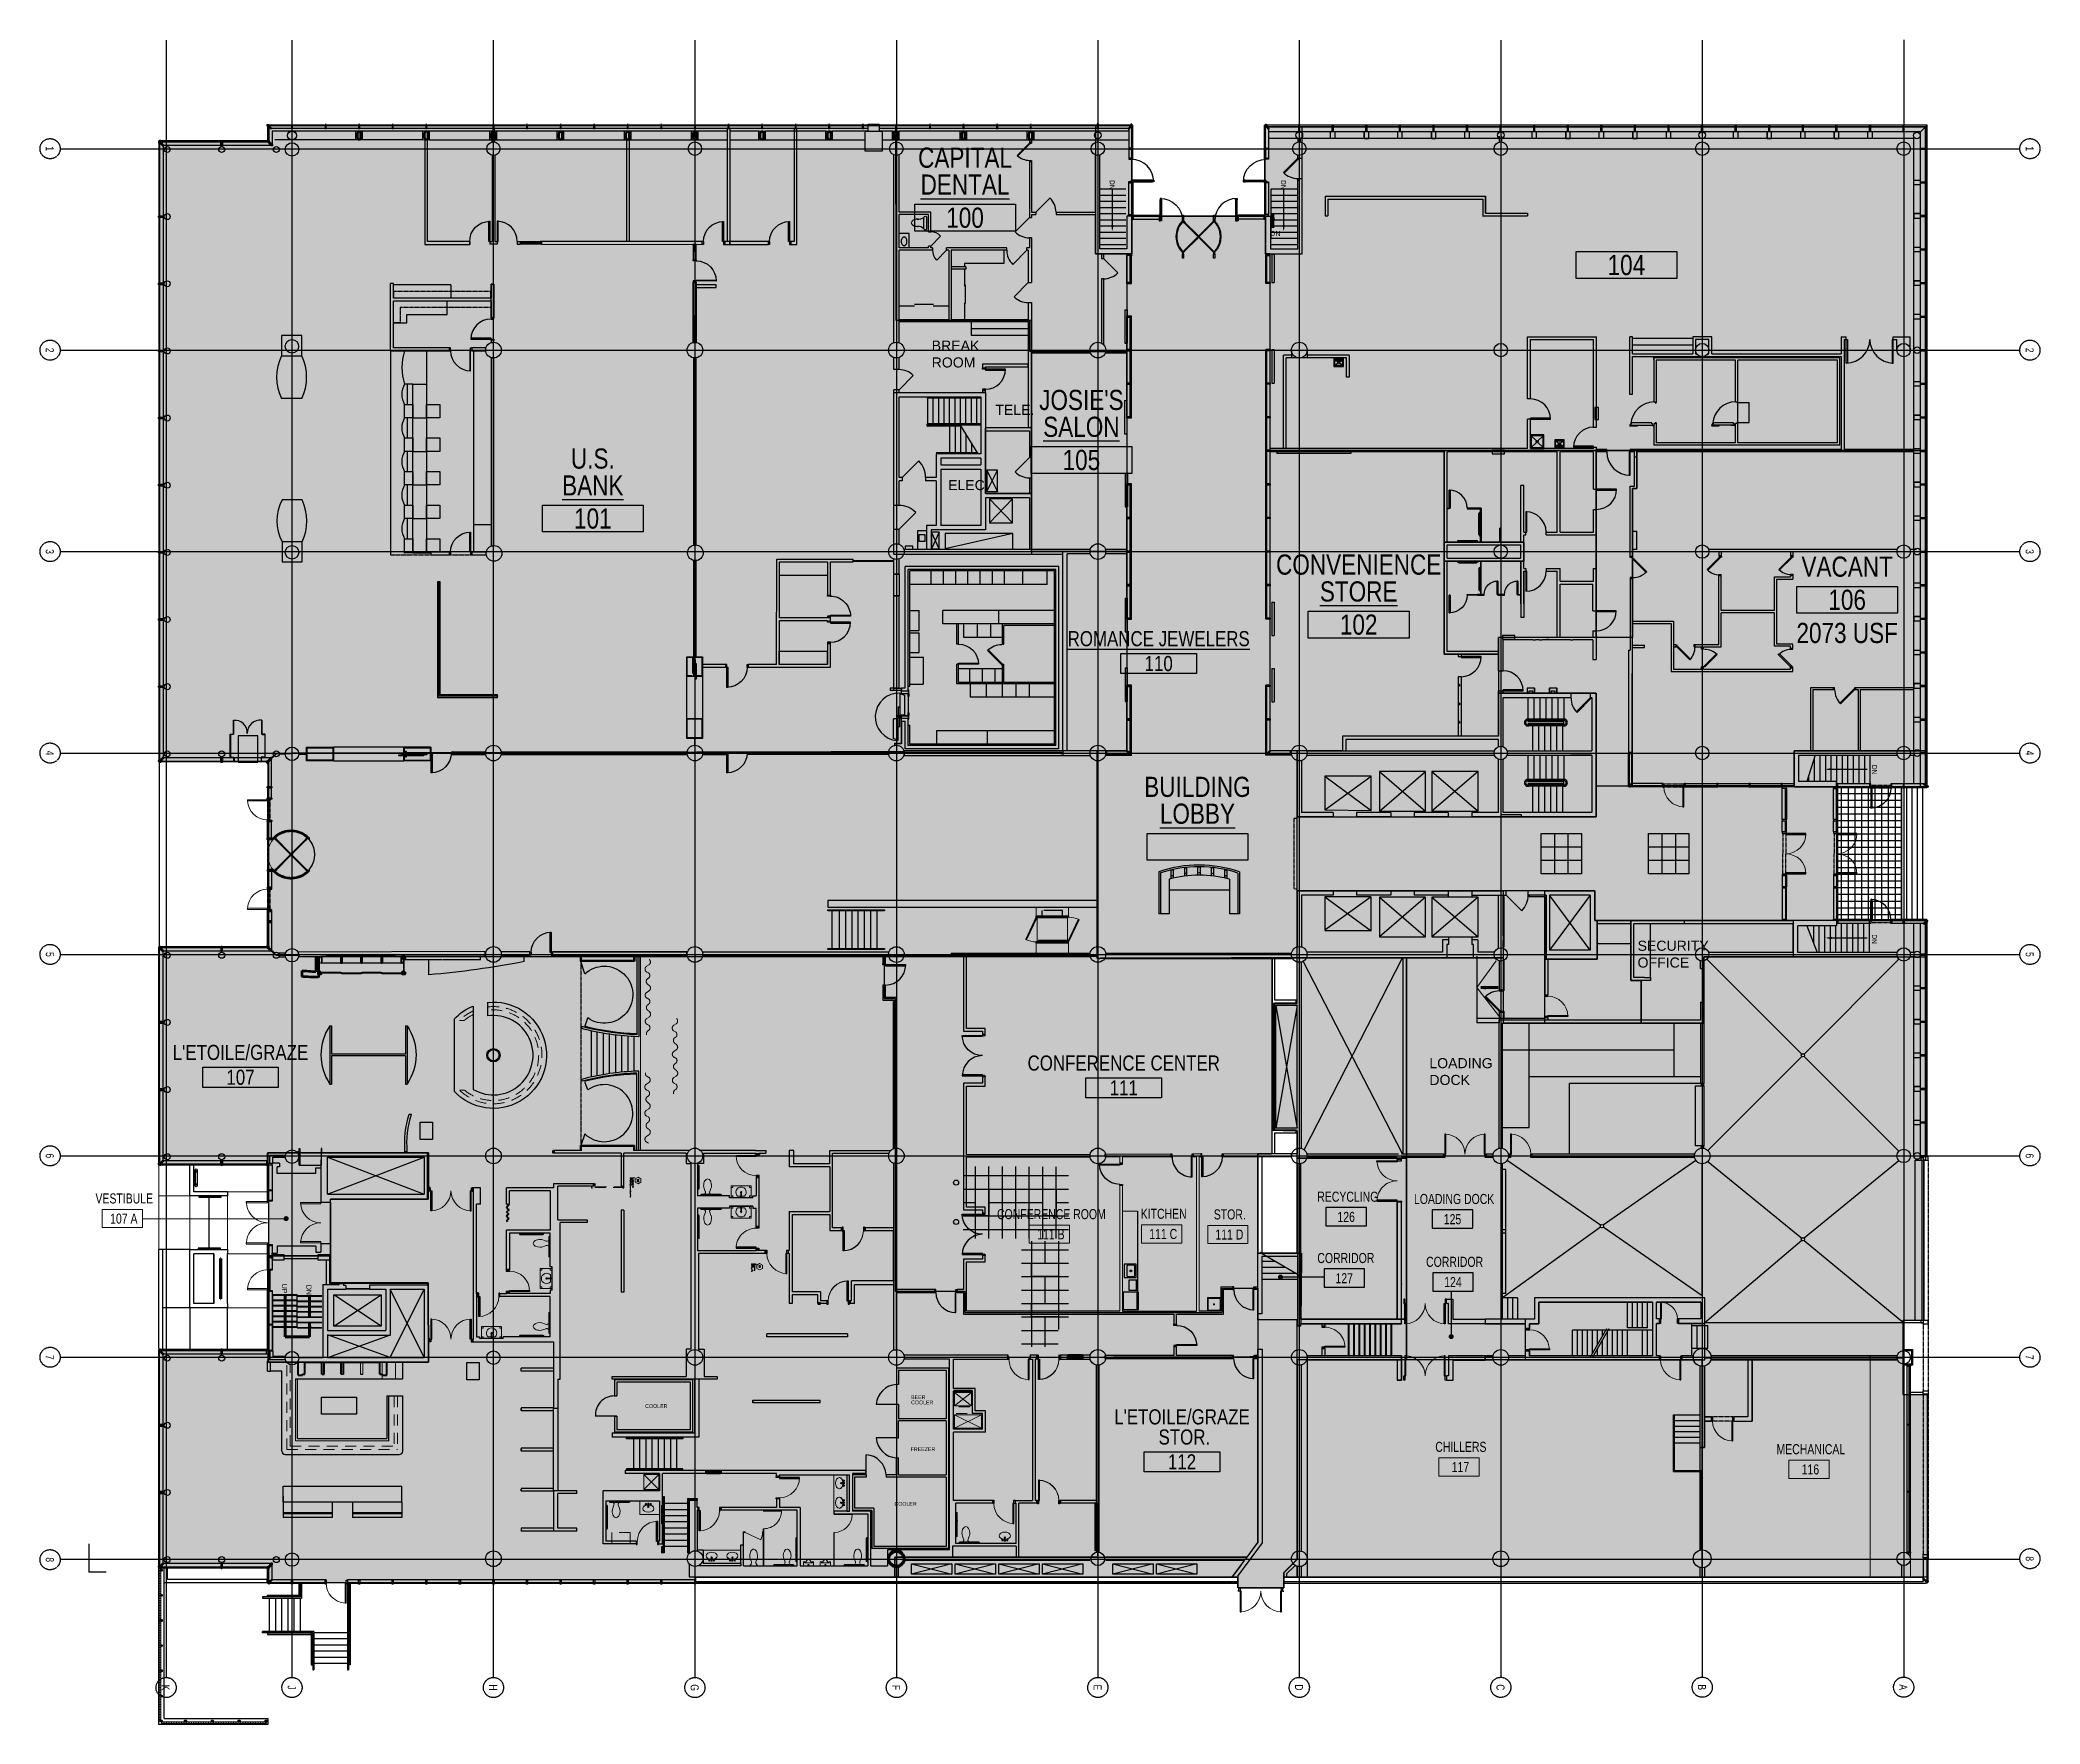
# Model space of a CAD drawing. Header units: inches. Extents: x 0 to 3574, y 0 to 3009.
import ezdxf
from ezdxf.enums import TextEntityAlignment as Align

# ---------------------------------------------------------------- set-up
doc = ezdxf.new("R2010")
doc.units = ezdxf.units.IN
doc.header["$MEASUREMENT"] = 0
for name, pattern in [('CENTER2', [1.125, 0.75, -0.125, 0.125, -0.125]), ('DGN Style 2', [32.78468, 19.670808, -13.113872]), ('DGN Style 3', [46.894623, 33.49616, -13.398464]), ('HIDDEN', [0.375, 0.25, -0.125]), ('HIDDEN2', [0.1875, 0.125, -0.0625])]:
    doc.linetypes.add(name, pattern=pattern)
for name, color, linetype in [('1 BOMA GROSS', 3, 'HIDDEN'), ('2 VERTICAL PENETRATION', 6, 'HIDDEN'), ('2 VERTICAL PENETRATION area', 253, 'HIDDEN'), ('3 SUITE TENANT', 4, 'HIDDEN'), ('3 SUITE TENANT area', 151, 'HIDDEN'), ('3 SUITE TENANT DARK', 4, 'HIDDEN'), ('3 SUITE TENANT DARK area', 150, 'HIDDEN'), ('4 COMMON', 2, 'HIDDEN'), ('4 COMMON area', 51, 'HIDDEN'), ('4 COMMON BUILDING', 2, 'HIDDEN'), ('5 MECH', 30, 'HIDDEN'), ('5 MECHANICAL', 1, 'HIDDEN'), ('6 COMMON BLDG', 50, 'HIDDEN'), ('A-ANNO-DIMS', 9, 'Continuous'), ('A-Anno-Note', 110, 'Continuous'), ('A-Area-Spce-Iden', 110, 'Continuous'), ('A-Area-Spce-Sqft', 81, 'Continuous'), ('A-CLNG-GRID', 36, 'Continuous'), ('A-DOOR', 113, 'Continuous'), ('A-EQPM', 32, 'Continuous'), ('A-FLOR-CASE', 10, 'Continuous'), ('A-FLOR-EVTR', 141, 'Continuous'), ('A-FLOR-HRAL', 73, 'Continuous'), ('A-Flor-Otln', 32, 'Continuous'), ('A-FLOR-OVHD', 33, 'HIDDEN2'), ('A-FLOR-SPCL', 24, 'Continuous'), ('A-FLOR-STRS', 71, 'Continuous'), ('A-GLAZ', 113, 'Continuous'), ('A-GLAZ-E', 113, 'Continuous'), ('A-GLAZ-SILL', 44, 'Continuous'), ('A-Lin12', 191, 'Continuous'), ('A-WALL', 130, 'Continuous'), ('A-Wall-Abov', 112, 'HIDDEN2'), ('A-Wall-E', 137, 'Continuous'), ('A-WALL-PATT', 163, 'Continuous'), ('AecObjExplode_Layout1_Vport_20B0A', 7, 'Continuous'), ('E-Lite-Clng', 30, 'Continuous'), ('M-HVAC', 33, 'Continuous'), ('P-Flor-Fixt', 42, 'Continuous'), ('S-Beam', 155, 'Continuous'), ('S-COLS', 122, 'Continuous'), ('S-Grid', 34, 'CENTER2')]:
    doc.layers.add(name, color=color, linetype=linetype)
for name, color, linetype, lineweight in [('800', 7, 'Continuous', 0), ('801', 2, 'Continuous', 0), ('A-1XLIGHT', 5, 'Continuous', 13), ('A-2LIGHT', 3, 'Continuous', 30), ('A-ANNO-DD', 3, 'Continuous', 30), ('a-bp-01 - A-0XXLIGHT', 7, 'Continuous', 0), ('a-bp-01 - A-2LIGHT', 3, 'Continuous', 30), ('a-bp-01 - A-3MEDM', 2, 'Continuous', 40), ('a-bp-01 - A-DOOR', 1, 'Continuous', 13), ('a-bp-01 - A-EQUIP', 2, 'Continuous', 30), ('a-bp-01 - A-FLOR-STRS', 2, 'Continuous', 13), ('a-bp-01 - A-SITE-FEATURE', 6, 'Continuous', 0), ('a-bp-01 - A-WALL-PRHT', 3, 'Continuous', 30), ('A-EQUIP-CLG', 2, 'Continuous', 30), ('A-FLOR-PATT', 1, 'Continuous', 0), ('A-FLOR-PFIX', 3, 'Continuous', 13), ('A-FLOR-WDWK', 7, 'Continuous', 13), ('A-GLAZ-PRHT', 2, 'Continuous', 0), ('A-HVAC', 7, 'Continuous', 13), ('A-WALL-FULL', 6, 'Continuous', 70), ('A-WALL-HEAD', 1, 'Continuous', 0), ('A-WALL-PRHT', 3, 'Continuous', 30), ('A-WALL-TEMP', 7, 'Continuous', 53), ('a-xbp-01 - A-COLS-EXST', 96, 'Continuous', 70)]:
    doc.layers.add(name, color=color, linetype=linetype, lineweight=lineweight)
doc.layers.add('G-Anno-Nplt', color=252, linetype='Continuous', plot=False)
doc.layers.get('A-WALL-HEAD').off()
doc.styles.add("96 (1 8    1'-0 )", font='WORKING.shx', dxfattribs={"width": 0.833333, "height": 9})
doc.styles.add("96 (1 8    1'-0 )_1_1", font='WORKING.shx', dxfattribs={"width": 0.833333, "height": 9})
doc.styles.add('ARCHITEC', font='ASG')
doc.styles.add('KCLBAL', font='romans.shx')
doc.styles.get("Standard").update_dxf_attribs({"font": 'arial.ttf'})
doc.styles.add('Style-WORKING', font='WORKING.shx')
doc.dimstyles.new("96 (1 8    1'-0 )", dxfattribs={"dimtxt": 9, "dimasz": 9, "dimexe": 4.5, "dimexo": 4.5, "dimgap": 4.5, "dimtad": 1, "dimdec": 3, "dimzin": 15, "dimdsep": 46, "dimlunit": 4, "dimtxsty": "96 (1 8    1'-0 )", "dimblk": '_Oblique_0.5', "dimcen": 0.09, "dimclrd": 256, "dimclre": 256, "dimclrt": 256, "dimazin": 3, "dimtfac": 1, "dimtdec": 3, "dimtmove": 1, "dimatfit": 1, "dimldrblk": 'TerminatorOpen_0.5', "dimfxl": 1, "dimtzin": 15, "dimlwd": 0, "dimlwe": 0, "dimarcsym": 0})

msp = doc.modelspace()

# ---------------------------------------------------------------- texts
at = {"layer": 'A-ANNO-DD', "lineweight": 30, "style": "96 (1 8    1'-0 )_1_1", "width": 0.833333}
for s, p in [('COOLER', (1556.6, 578.1)), ('BEER', (1556.6, 587.4)), ('COOLER', (1081.4, 571.6)), ('FREEZER', (1555.9, 494.4)), ('COOLER', (1526.9, 396.8))]:
    msp.add_text(s, height=6.75, dxfattribs=at).set_placement(p, align=Align.TOP_LEFT)
at = {"layer": 'A-Anno-Note', "lineweight": 0, "style": "96 (1 8    1'-0 )", "width": 0.833333}
msp.add_text('DN', height=9, dxfattribs=at).set_placement((2198.5, 2668.2), align=Align.TOP_LEFT)
msp.add_text('DN', height=9, dxfattribs=at).set_placement((2198.5, 2668.2), align=Align.TOP_LEFT)
at = {"layer": 'A-Anno-Note', "char_height": 18, "attachment_point": 1}
for s, insert, width in [('BREAK\\PROOM', (1593.4, 2472.2), 76.496), ('TELE.', (1707.1, 2357.5), 76.496), ('ELEC.', (1622.7, 2223), 76.496), ('SECURITY\\POFFICE', (2854.8, 1399.8), 123.24), ('LOADING DOCK', (2482.7, 1190), 123.24)]:
    msp.add_mtext(s, dxfattribs=dict(at, insert=insert, width=width))
at = {"layer": 'A-FLOR-STRS', "width": 0.75}
for p in [(1911.4, 2759.2), (2217.5, 2759.2), (3273.6, 1714.1), (3273.6, 1411.2)]:
    msp.add_text('DN', height=9, rotation=270, dxfattribs=at).set_placement(p)
at = {"layer": 'A-FLOR-STRS', "lineweight": 0, "style": "96 (1 8    1'-0 )", "width": 0.833333}
for s, p in [('UP', (441.3, 786.8)), ('DN', (485.1, 784.8))]:
    msp.add_text(s, height=9, rotation=270, dxfattribs=at).set_placement(p, align=Align.TOP_LEFT)
at = {"layer": 'S-Grid', "width": 0.75}
for tag, p in [('1', (10.3, 2815.2)), ('1', (3548.2, 2815.2)), ('2', (10.3, 2455.2)), ('2', (3548.2, 2455.2)), ('3', (10.3, 2095.2)), ('3', (3548.2, 2095.2)), ('4', (10.3, 1735.2)), ('4', (3548.2, 1735.2)), ('5', (10.3, 1375.3)), ('5', (3548.2, 1375.3)), ('6', (10.3, 1015.4)), ('6', (3548.2, 1015.4)), ('7', (10.3, 655.4)), ('7', (3548.2, 655.4)), ('8', (10.3, 293.6)), ('8', (3548.2, 295.4)), ('K', (217.6, 65.2)), ('J', (442.6, 65.2)), ('H', (802.6, 65.2)), ('G', (1162.6, 65.1)), ('F', (1522.6, 65.1)), ('E', (1882.6, 65.3)), ('D', (2242.6, 65.4)), ('C', (2602.6, 65.5)), ('B', (2962.6, 65.7)), ('A', (3322.6, 65.8))]:
    msp.add_attdef(tag, text='1', height=14.4, rotation=270, dxfattribs=at).set_placement(p, align=Align.CENTER)

# ---------------------------------------------------------------- blocks, each defined once
blk = doc.blocks.new('ADO002')
for p, q in [((-0.451, 1), (-0.5, 1)), ((-0.5, 1), (-0.5, 0)), ((-0.451, 0), (-0.451, 1)), ((-0.5, 0), (-0.451, 0))]:
    blk.add_line(p, q)
blk.add_arc((-0.5, 0), 1, 0, 90)
at = {"width": 0.75, "flags": 9}
blk.add_attdef('DETAIL', (-0.696, 0.165), '', height=0.0938, rotation=90, dxfattribs=at)
blk = doc.blocks.new('ADO001')
for p, q in [((0.207, 0.707), (-0.5, 0)), ((-0.5, 0), (-0.466, -0.034)), ((-0.466, -0.034), (0.241, 0.672))]:
    blk.add_line(p, q)
blk.add_arc((-0.5, 0), 1, 0, 45)
at = {"style": 'ARCHITEC', "flags": 1}
blk.add_attdef('SILLHT', text='', height=0.1, dxfattribs=at).set_placement((0, 0), align=Align.MIDDLE)
blk = doc.blocks.new('AE141')
for p, q in [((0.5, 0), (0.45, 0)), ((0.45, 0), (0.45, -1)), ((0.5, -1), (0.45, -1))]:
    blk.add_line(p, q)
blk.add_arc((0.5, 0), 1, 180, 270)
for points in [[(0.45, 0), (0.45, -1), (0.45, -1, 1), (0.45, 0, 1)], [(0.5, 0, 1), (0.5, -1, 1), (0.45, -1, 1), (0.45, 0, 1)], [(0.5, 0), (0.5, 0, 1), (0.45, 0, 1), (0.45, 0)], [(0.5, 0), (0.5, -1), (0.45, -1), (0.45, 0)], [(0.5, 0), (0.5, -1), (0.5, -1, 1), (0.5, 0, 1)], [(0.5, -1), (0.5, -1, 1), (0.45, -1, 1), (0.45, -1)]]:
    blk.add_3dface(points)
blk = doc.blocks.new('*X9')
for p, q in [((1685.4, 1215), (1688.2, 1215)), ((1686.4, 1214), (1689.2, 1214)), ((1687.4, 1213), (1690.2, 1213)), ((1688.4, 1212), (1691.2, 1212)), ((1689.4, 1211), (1692.2, 1211)), ((1690.4, 1210), (1693.2, 1210))]:
    blk.add_line(p, q)
blk = doc.blocks.new('ADO102')
for p, q in [((0.451, 0.999), (0.451, 0)), ((0.5, 0), (0.5, 1)), ((0.5, 0), (0.451, 0))]:
    blk.add_line(p, q)
blk.add_arc((0.5, 0), 1, 90, 180)
at = {"width": 0.75, "flags": 9}
blk.add_attdef('DETAIL', (0.696, 0.776), '', height=0.0938, rotation=270, dxfattribs=at)
blk = doc.blocks.new('AD14K')
for p, q in [((1.5, 15.75), (1.5, -15.75)), ((3, 15.75), (3, -15.75))]:
    blk.add_line(p, q)
for centre, radius, start, end in [((0, 15.75), 3, 0, 90), ((0, 15.75), 1.5, 0, 90), ((0, -15.75), 1.5, 270, 0), ((0, -15.75), 3, 270, 0)]:
    blk.add_arc(centre, radius, start, end)
blk = doc.blocks.new('AD14L')
for p, q in [((1.5, 18.75), (1.5, -18.75)), ((3, 18.75), (3, -18.75))]:
    blk.add_line(p, q)
for centre, radius, start, end in [((0, 18.75), 3, 0, 90), ((0, 18.75), 1.5, 0, 90), ((0, -18.75), 1.5, 270, 0), ((0, -18.75), 3, 270, 0)]:
    blk.add_arc(centre, radius, start, end)
blk = doc.blocks.new('ADO402')
for p, q in [((-0.476, 0.5), (-0.5, 0.5)), ((-0.5, 0.5), (-0.5, 0)), ((-0.476, 0), (-0.476, 0.5)), ((0.476, 0.499), (0.5, 0.5)), ((0.476, 0), (0.476, 0.499)), ((0.5, 0.5), (0.5, 0)), ((-0.5, 0), (-0.476, 0)), ((0.5, 0), (0.476, 0))]:
    blk.add_line(p, q)
for centre, start, end in [((-0.5, 0), 0, 90), ((0.5, 0), 90, 180)]:
    blk.add_arc(centre, 0.5, start, end)
at = {"style": 'ARCHITEC', "flags": 1}
blk.add_attdef('SILLHT', text='', height=0.1, dxfattribs=at).set_placement((0, 0), align=Align.MIDDLE)
blk = doc.blocks.new('AA16B')
blk.add_circle((0, 0), 0.5)
blk = doc.blocks.new('FLOR-ROOM-TAG')
at = {"layer": 'A-Area-Spce-Iden'}
blk.add_lwpolyline([(-0.2344, -0.0918), (0.2344, -0.0918), (0.2344, -0.2168), (-0.2344, -0.2168)], close=True, dxfattribs=at)
at = {"width": 0.8}
for tag, p in [('AARMLBL1', (0, 0.125)), ('AARMLBL2', (0, 0))]:
    blk.add_attdef(tag, text='', height=0.0938, dxfattribs=at).set_placement(p, align=Align.MIDDLE_CENTER)
at = {"layer": 'A-Area-Spce-Iden', "width": 0.8}
blk.add_attdef('AARMNUM', text='', height=0.0938, dxfattribs=at).set_placement((0, -0.1543), align=Align.MIDDLE_CENTER)
at = {"layer": 'A-Area-Spce-Sqft', "width": 0.8}
blk.add_attdef('AARMAREA', text='', height=0.0938, dxfattribs=at).set_placement((0, -0.3086), align=Align.MIDDLE_CENTER)
blk = doc.blocks.new('*U16')
at = {"layer": 'A-Lin12'}
for p, q in [((3, 0.8), (-3, 0.8)), ((-3, -0.7), (-3, 0.8)), ((-3, 0.8), (-2.8, 0.8)), ((-2.5, 0.7), (-2.9, 0.7)), ((-2.9, 0.6), (-2.9, -0.5)), ((-2.8, 0.8), (-2.8, 0.7)), ((-2.8, 0.7), (-2.5, 0.7)), ((0.5, 0.7), (0.2, 0.7)), ((0.2, 0.7), (0.4, 0.7)), ((0.4, 0.8), (3, 0.8)), ((0.4, 0.7), (0.4, 0.8)), ((0.6, -0.3), (0.6, 0.6)), ((2.9, 0.7), (0.7, 0.7)), ((0.7, 0.7), (0.7, -0.5)), ((2.9, -0.8), (2.9, 0.7)), ((3, 0.8), (3, -0.8)), ((0.7, -0.7), (-3, -0.7)), ((-2.9, -0.6), (-2.5, -0.6)), ((-2, -0.6), (0.3, -0.6)), ((0.7, -0.6), (0.9, -0.6)), ((0.7, -0.7), (2.9, -0.7)), ((0.9, -0.7), (0.7, -0.7)), ((0.9, -0.6), (0.9, -0.7)), ((3, -0.8), (2.9, -0.8))]:
    blk.add_line(p, q, dxfattribs=at)
for centre, radius, start, end in [((-2.9, 0.6), 0.063, 90, 180), ((-2.5, 0.7), 0.0405, 270, 90), ((0.2, 0.7), 0.0405, 90, 270), ((0.5, 0.6), 0.062, 0, 90), ((0.7, 0.7), 0.063, 90, 180), ((2.9, 0.7), 0.063, 0, 90), ((-2.9, -0.5), 0.063, 180, 270), ((-2.5, -0.5), 0.0845, 270, 360), ((-2.3, -0.5), 0.146, 136, 180), ((-2.3, -0.4), 0.031, 316, 136), ((-2.3, -0.5), 0.0845, 136, 44), ((-2.2, -0.4), 0.031, 44, 224), ((-2.3, -0.5), 0.146, 0, 44), ((-2, -0.5), 0.0845, 180, 270), ((0.3, -0.5), 0.063, 270, 5.8904), ((0.5, -0.5), 0.0845, 181, 89), ((0.5, -0.5), 0.146, 181, 185.8904), ((0.4, -0.5), 0.031, 1, 181), ((0.5, -0.3), 0.063, 264.1096, 0), ((0.5, -0.4), 0.031, 89, 269), ((0.5, -0.5), 0.147, 84.1096, 89), ((0.7, -0.5), 0.063, 180, 270)]:
    blk.add_arc(centre, radius, start, end, dxfattribs=at)
blk = doc.blocks.new('*U17')
at = {"layer": 'A-Lin12'}
for p, q in [((3, 0.8), (-3, 0.8)), ((-3, -0.7), (-3, 0.8)), ((-3, 0.8), (-2.8, 0.8)), ((-2.5, 0.7), (-2.9, 0.7)), ((-2.9, 0.6), (-2.9, -0.5)), ((-2.8, 0.8), (-2.8, 0.7)), ((-2.8, 0.7), (-2.5, 0.7)), ((0.5, 0.7), (0.2, 0.7)), ((0.2, 0.7), (0.4, 0.7)), ((0.4, 0.8), (3, 0.8)), ((0.4, 0.7), (0.4, 0.8)), ((0.6, -0.3), (0.6, 0.6)), ((2.9, 0.7), (0.7, 0.7)), ((0.7, 0.7), (0.7, -0.5)), ((2.9, -0.8), (2.9, 0.7)), ((3, 0.8), (3, -0.8)), ((0.7, -0.7), (-3, -0.7)), ((-2.9, -0.6), (-2.5, -0.6)), ((-2, -0.6), (0.3, -0.6)), ((0.7, -0.6), (0.9, -0.6)), ((0.7, -0.7), (2.9, -0.7)), ((0.9, -0.7), (0.7, -0.7)), ((0.9, -0.6), (0.9, -0.7)), ((3, -0.8), (2.9, -0.8))]:
    blk.add_line(p, q, dxfattribs=at)
for centre, radius, start, end in [((-2.9, 0.6), 0.063, 90, 180), ((-2.5, 0.7), 0.0405, 270, 90), ((0.2, 0.7), 0.0405, 90, 270), ((0.5, 0.6), 0.062, 0, 90), ((0.7, 0.7), 0.063, 90, 180), ((2.9, 0.7), 0.063, 0, 90), ((-2.9, -0.5), 0.063, 180, 270), ((-2.5, -0.5), 0.0845, 270, 360), ((-2.3, -0.5), 0.146, 136, 180), ((-2.3, -0.4), 0.031, 316, 136), ((-2.3, -0.5), 0.0845, 136, 44), ((-2.2, -0.4), 0.031, 44, 224), ((-2.3, -0.5), 0.146, 0, 44), ((-2, -0.5), 0.0845, 180, 270), ((0.3, -0.5), 0.063, 270, 5.8904), ((0.5, -0.5), 0.0845, 181, 89), ((0.5, -0.5), 0.146, 181, 185.8904), ((0.4, -0.5), 0.031, 1, 181), ((0.5, -0.3), 0.063, 264.1096, 0), ((0.5, -0.4), 0.031, 89, 269), ((0.5, -0.5), 0.147, 84.1096, 89), ((0.7, -0.5), 0.063, 180, 270)]:
    blk.add_arc(centre, radius, start, end, dxfattribs=at)
blk = doc.blocks.new('RTARG')
at = {"layer": 'A-Area-Spce-Iden', "flags": 128}
blk.add_lwpolyline([(-0.188, 0), (0.188, 0), (0.188, 0.17), (-0.188, 0.17)], close=True, dxfattribs=at)
at = {"layer": 'A-Area-Spce-Iden', "style": 'Style-WORKING', "width": 0.777336}
for s, p in [('CORRIDOR', (0.015, 0.319)), ('124', (0, 0.131))]:
    blk.add_text(s, height=0.0938, dxfattribs=at).set_placement(p, align=Align.TOP_CENTER)
blk = doc.blocks.new('RTARG_1')
at = {"layer": 'A-Area-Spce-Iden', "flags": 128}
blk.add_lwpolyline([(-0.188, 0), (0.188, 0), (0.188, 0.17), (-0.188, 0.17)], close=True, dxfattribs=at)
at = {"layer": 'A-Area-Spce-Iden', "style": 'Style-WORKING', "width": 0.777336}
for s, height, p in [('LOADING DOCK', 0.09375, (0.015, 0.319)), ('125', 0.0938, (0, 0.131))]:
    blk.add_text(s, height=height, dxfattribs=at).set_placement(p, align=Align.TOP_CENTER)
blk = doc.blocks.new('RTARG_2')
at = {"layer": 'A-Area-Spce-Iden', "flags": 128}
blk.add_lwpolyline([(-0.188, 0), (0.188, 0), (0.188, 0.17), (-0.188, 0.17)], close=True, dxfattribs=at)
at = {"layer": 'A-Area-Spce-Iden', "style": 'Style-WORKING', "width": 0.777336}
for s, p in [('RECYCLING', (0.015, 0.319)), ('126', (0, 0.131))]:
    blk.add_text(s, height=0.0938, dxfattribs=at).set_placement(p, align=Align.TOP_CENTER)
blk = doc.blocks.new('RTARG_3')
at = {"layer": 'A-Area-Spce-Iden', "flags": 128}
blk.add_lwpolyline([(-0.188, 0), (0.188, 0), (0.188, 0.17), (-0.188, 0.17)], close=True, dxfattribs=at)
at = {"layer": 'A-Area-Spce-Iden', "style": 'Style-WORKING', "width": 0.777336}
for s, p in [('CORRIDOR', (0.015, 0.319)), ('127', (0, 0.131))]:
    blk.add_text(s, height=0.0938, dxfattribs=at).set_placement(p, align=Align.TOP_CENTER)
blk = doc.blocks.new('RTARG_4')
at = {"layer": 'A-Area-Spce-Iden', "lineweight": 13, "flags": 128}
blk.add_lwpolyline([(-0.188, 0), (0.187, 0), (0.187, 0.17), (-0.188, 0.17)], close=True, dxfattribs=at)
at = {"layer": 'A-Area-Spce-Iden', "style": 'Style-WORKING', "width": 0.777336}
for tag, p in [('RTARG_4_7153', (0.012, 0.444)), ('RTARG_4_7154', (0.018, 0.319)), ('RTARG_4_7155', (0, 0.131))]:
    blk.add_attdef(tag, text='', height=0.0938, dxfattribs=at).set_placement(p, align=Align.TOP_CENTER)
blk = doc.blocks.new('*U24')
at = {"layer": 'A-DOOR', "extrusion": (0, 0, -1), "flags": 128}
blk.add_lwpolyline([(18, 17.4), (16.2, 17.4), (16.2, -18), (18, -18)], close=True, dxfattribs=at)
at = {"layer": 'A-DOOR', "lineweight": 0, "extrusion": (0, 0, -1)}
blk.add_ellipse((-18, 17.4), major_axis=(36, 0), ratio=0.982639, start_param=0, end_param=1.570796, dxfattribs=at)
blk = doc.blocks.new('*U23')
at = {"layer": 'A-GLAZ', "lineweight": 30, "flags": 128}
for points in [[(-20, 21.7), (-18, 21.7), (-18, 13.7), (-20, 13.7)], [(18, 21.7), (20, 21.7), (20, 13.7), (18, 13.7)]]:
    blk.add_lwpolyline(points, close=True, dxfattribs=at)
at = {"layer": 'A-Wall-Abov'}
for p, q in [((18, 21.7), (-18, 21.7)), ((18, 13.7), (-18, 13.7))]:
    blk.add_line(p, q, dxfattribs=at)
at = {"layer": 'A-DOOR', "extrusion": (0, 0, -1)}
blk.add_blockref('*U24', (0, -3.7), dxfattribs=at)
blk = doc.blocks.new('*U25')
at = {"layer": 'A-DOOR', "extrusion": (0, 0, -1), "flags": 128}
blk.add_lwpolyline([(-5.3, 136), (7.2, 136), (7.2, -150.5), (-5.3, -150.5)], dxfattribs=at)
for points in [[(-7.3, 136), (-3, 136), (-3, 140), (-7.3, 140)], [(-5.3, 136), (-5.3, -150.5), (-7.3, -150.5), (-7.3, 136)], [(-7.3, -154.5), (-3, -154.5), (-3, -150.5), (-7.3, -150.5)]]:
    blk.add_lwpolyline(points, close=True, dxfattribs=at)
blk = doc.blocks.new('*U26')
at = {"layer": 'A-DOOR', "extrusion": (0, 0, -1), "flags": 128}
blk.add_lwpolyline([(-5.3, -31.3), (7.2, -31.3), (7.2, -138.5), (-5.3, -138.5)], dxfattribs=at)
for points in [[(-7.3, -31.3), (-3, -31.3), (-3, -27.3), (-7.3, -27.3)], [(-5.3, -31.3), (-5.3, -138.5), (-7.3, -138.5), (-7.3, -31.3)], [(-7.3, -142.5), (-3, -142.5), (-3, -138.5), (-7.3, -138.5)]]:
    blk.add_lwpolyline(points, close=True, dxfattribs=at)
blk = doc.blocks.new('*U28')
at = {"layer": 'A-DOOR', "extrusion": (0, 0, -1), "flags": 128}
blk.add_lwpolyline([(18, 18), (16.2, 18), (16.2, -18), (18, -18)], close=True, dxfattribs=at)
at = {"layer": 'A-DOOR', "lineweight": 0, "extrusion": (0, 0, -1)}
blk.add_arc((18, 18), 36, 180, 270, dxfattribs=at)
blk = doc.blocks.new('DR1')
at = {"layer": 'A-GLAZ', "lineweight": 30, "extrusion": (0, 0, -1), "flags": 128}
for points in [[(-2, 5.6), (0, 5.6), (0, 0), (-2, 0)], [(-40, 5.6), (-38, 5.6), (-38, 0), (-40, 0)]]:
    blk.add_lwpolyline(points, close=True, dxfattribs=at)
at = {"layer": 'A-DOOR'}
blk.add_blockref('*U28', (20, -18), dxfattribs=at)
blk = doc.blocks.new('*U30')
at = {"layer": 'A-DOOR', "extrusion": (0, 0, -1), "flags": 128}
blk.add_lwpolyline([(18, 17.4), (16.2, 17.4), (16.2, -18), (18, -18)], close=True, dxfattribs=at)
at = {"layer": 'A-DOOR', "lineweight": 0, "extrusion": (0, 0, -1)}
blk.add_ellipse((-18, 17.4), major_axis=(36, 0), ratio=0.982639, start_param=0, end_param=1.570796, dxfattribs=at)
blk = doc.blocks.new('DR1_1')
at = {"layer": 'A-GLAZ', "lineweight": 30, "extrusion": (0, 0, -1), "flags": 128}
for points in [[(-2, 7), (0, 7), (0, -0.6), (-2, -0.6)], [(-40, 7), (-38, 7), (-38, -0.6), (-40, -0.6)]]:
    blk.add_lwpolyline(points, close=True, dxfattribs=at)
at = {"layer": 'A-DOOR'}
blk.add_blockref('*U30', (20, -18), dxfattribs=at)
blk = doc.blocks.new('*U32')
at = {"layer": 'A-DOOR', "flags": 128}
blk.add_lwpolyline([(-18, 18), (-18, -18), (-16.2, -18), (-16.2, 18)], close=True, dxfattribs=at)
at = {"layer": 'A-DOOR', "lineweight": 0, "extrusion": (0, 0, -1)}
blk.add_arc((18, 18), 36, 180, 270, dxfattribs=at)
blk = doc.blocks.new('*U33')
at = {"layer": 'A-DOOR', "extrusion": (0, 0, -1), "flags": 128}
blk.add_lwpolyline([(18, 18), (16.2, 18), (16.2, -18), (18, -18)], close=True, dxfattribs=at)
at = {"layer": 'A-DOOR', "lineweight": 0, "extrusion": (0, 0, -1)}
blk.add_arc((18, 18), 36, 180, 270, dxfattribs=at)
blk = doc.blocks.new('*U31')
at = {"layer": 'A-GLAZ', "lineweight": 30, "extrusion": (0, 0, -1), "flags": 128}
for points in [[(21.1, 38), (21.1, 36), (15.5, 36), (15.5, 38)], [(21.1, -36), (21.1, -38), (15.5, -38), (15.5, -36)]]:
    blk.add_lwpolyline(points, close=True, dxfattribs=at)
at = {"layer": 'A-DOOR', "extrusion": (0, 0, -1), "rotation": 270}
blk.add_blockref('*U32', (-2.5, 18), dxfattribs=at)
at = {"layer": 'A-DOOR', "rotation": 90.00000000000001}
blk.add_blockref('*U33', (2.5, -18), dxfattribs=at)
blk = doc.blocks.new('*U35')
at = {"layer": 'A-DOOR', "extrusion": (0, 0, -1), "flags": 128}
blk.add_lwpolyline([(18, 18), (16.2, 18), (16.2, -12), (18, -12)], close=True, dxfattribs=at)
at = {"layer": 'A-DOOR', "lineweight": 0, "extrusion": (0, 0, -1)}
blk.add_arc((18, 18), 30, 180, 270, dxfattribs=at)
blk = doc.blocks.new('*U34')
at = {"layer": 'A-GLAZ', "lineweight": 30, "flags": 128}
for points in [[(-20.5, 15), (-20.5, 17), (-12.5, 17), (-12.5, 15)], [(-20.5, -17), (-20.5, -15), (-12.5, -15), (-12.5, -17)]]:
    blk.add_lwpolyline(points, close=True, dxfattribs=at)
at = {"layer": 'A-DOOR', "extrusion": (0, 0, -1), "rotation": 270}
blk.add_blockref('*U35', (-5.5, -3), dxfattribs=at)
blk = doc.blocks.new('*U37')
at = {"layer": 'A-DOOR', "extrusion": (0, 0, -1), "flags": 128}
blk.add_lwpolyline([(18, 18), (16.2, 18), (16.2, -19), (18, -19)], close=True, dxfattribs=at)
at = {"layer": 'A-DOOR', "lineweight": 0, "extrusion": (0, 0, -1)}
blk.add_ellipse((-18, 18), major_axis=(0, -37), ratio=0.999999, start_param=4.712389, end_param=6.283185, dxfattribs=at)
blk = doc.blocks.new('*U38')
at = {"layer": 'A-DOOR', "flags": 128}
blk.add_lwpolyline([(-20, 18), (-20, -19), (-18.2, -19), (-18.2, 18)], close=True, dxfattribs=at)
at = {"layer": 'A-DOOR', "lineweight": 0, "extrusion": (0, 0, -1)}
blk.add_ellipse((-20, 18), major_axis=(0, -37), ratio=0.999999, start_param=4.712389, end_param=6.283185, dxfattribs=at)
blk = doc.blocks.new('*U36')
at = {"layer": 'A-GLAZ', "lineweight": 30, "flags": 128}
for points in [[(-21.5, 38), (-15.5, 38), (-15.5, 36), (-21.5, 36)], [(-21.5, -38), (-15.5, -38), (-15.5, -40), (-21.5, -40)]]:
    blk.add_lwpolyline(points, close=True, dxfattribs=at)
at = {"layer": 'A-DOOR', "extrusion": (0, 0, -1), "rotation": 270}
blk.add_blockref('*U37', (-2.5, 18), dxfattribs=at)
at = {"layer": 'A-DOOR', "rotation": 90.00000000000001}
blk.add_blockref('*U38', (2.5, -18), dxfattribs=at)
blk = doc.blocks.new('*U40')
at = {"layer": 'A-DOOR', "flags": 128}
blk.add_lwpolyline([(-18, 17.4), (-16.2, 17.4), (-16.2, -18), (-18, -18)], close=True, dxfattribs=at)
at = {"layer": 'A-DOOR', "lineweight": 0, "extrusion": (0, 0, -1)}
blk.add_ellipse((-18, 17.4), major_axis=(36, 0), ratio=0.982639, start_param=0, end_param=1.570796, dxfattribs=at)
blk = doc.blocks.new('*U39')
at = {"layer": 'A-GLAZ', "lineweight": 30, "extrusion": (0, 0, -1), "flags": 128}
for points in [[(20, 21.7), (18, 21.7), (18, 13.7), (20, 13.7)], [(-18, 21.7), (-20, 21.7), (-20, 13.7), (-18, 13.7)]]:
    blk.add_lwpolyline(points, close=True, dxfattribs=at)
at = {"layer": 'A-DOOR', "extrusion": (0, 0, -1)}
blk.add_blockref('*U40', (0, -3.7), dxfattribs=at)
blk = doc.blocks.new('*U42')
at = {"layer": 'A-DOOR', "flags": 128}
blk.add_lwpolyline([(-18, 18), (-16.2, 18), (-16.2, -18), (-18, -18)], close=True, dxfattribs=at)
at = {"layer": 'A-DOOR', "lineweight": 0, "extrusion": (0, 0, -1)}
blk.add_arc((18, 18), 36, 180, 270, dxfattribs=at)
blk = doc.blocks.new('*U41')
at = {"layer": 'A-GLAZ', "lineweight": 30, "extrusion": (0, 0, -1), "flags": 128}
for points in [[(20, 20.5), (18, 20.5), (18, 15.5), (20, 15.5)], [(-18, 20.5), (-20, 20.5), (-20, 15.5), (-18, 15.5)]]:
    blk.add_lwpolyline(points, close=True, dxfattribs=at)
at = {"layer": 'A-DOOR', "extrusion": (0, 0, -1)}
blk.add_blockref('*U42', (0, -2.5), dxfattribs=at)
blk = doc.blocks.new('_Oblique_0.5')
at = {"lineweight": -2}
for p, q in [((0, 0), (-1, 0)), ((0.5, 0.25), (-0.5, -0.25))]:
    blk.add_line(p, q, dxfattribs=at)
blk = doc.blocks.new('TerminatorOpen_0.5')
at = {"lineweight": -2}
for q in [(-1, 0.25), (-1, 0), (-1, -0.25)]:
    blk.add_line((0, 0), q, dxfattribs=at)
blk = doc.blocks.new('*U44')
at = {"layer": 'A-DOOR', "extrusion": (0, 0, -1), "flags": 128}
blk.add_lwpolyline([(18, 18), (16.2, 18), (16.2, -18), (18, -18)], close=True, dxfattribs=at)
at = {"layer": 'A-DOOR', "lineweight": 0, "extrusion": (0, 0, -1)}
blk.add_arc((18, 18), 36, 180, 270, dxfattribs=at)
blk = doc.blocks.new('*U45')
at = {"layer": 'A-DOOR', "flags": 128}
blk.add_lwpolyline([(-18, 18), (-16.2, 18), (-16.2, -18), (-18, -18)], close=True, dxfattribs=at)
at = {"layer": 'A-DOOR', "lineweight": 0, "extrusion": (0, 0, -1)}
blk.add_arc((18, 18), 36, 180, 270, dxfattribs=at)
blk = doc.blocks.new('*U43')
at = {"layer": 'A-GLAZ', "lineweight": 30, "flags": 128}
for points in [[(-36, 22), (-38, 22), (-38, 14), (-36, 14)], [(36, 22), (38, 22), (38, 14), (36, 14)]]:
    blk.add_lwpolyline(points, close=True, dxfattribs=at)
at = {"layer": 'A-DOOR'}
blk.add_blockref('*U45', (-18, -4), dxfattribs=at)
at = {"layer": 'A-DOOR', "extrusion": (0, 0, -1)}
blk.add_blockref('*U44', (-18, -4), dxfattribs=at)
blk = doc.blocks.new('*U47')
at = {"layer": 'A-DOOR', "flags": 128}
blk.add_lwpolyline([(-18, 18), (-18, -18), (-16.2, -18), (-16.2, 18)], close=True, dxfattribs=at)
at = {"layer": 'A-DOOR', "lineweight": 0, "extrusion": (0, 0, -1)}
blk.add_arc((18, 18), 36, 180, 270, dxfattribs=at)
blk = doc.blocks.new('*U48')
at = {"layer": 'A-DOOR', "extrusion": (0, 0, -1), "flags": 128}
blk.add_lwpolyline([(18, 18), (16.2, 18), (16.2, -18), (18, -18)], close=True, dxfattribs=at)
at = {"layer": 'A-DOOR', "lineweight": 0, "extrusion": (0, 0, -1)}
blk.add_arc((18, 18), 36, 180, 270, dxfattribs=at)
blk = doc.blocks.new('*U46')
at = {"layer": 'A-DOOR', "lineweight": 30, "extrusion": (0, 0, -1), "flags": 128}
for points in [[(22, 38), (22, 36), (14, 36), (14, 38)], [(22, -36), (22, -38), (14, -38), (14, -36)]]:
    blk.add_lwpolyline(points, close=True, dxfattribs=at)
at = {"layer": 'A-DOOR', "extrusion": (0, 0, -1), "rotation": 270}
blk.add_blockref('*U47', (-4, 18), dxfattribs=at)
at = {"layer": 'A-DOOR', "rotation": 90.00000000000001}
blk.add_blockref('*U48', (4, -18), dxfattribs=at)
blk = doc.blocks.new('*U50')
at = {"layer": 'A-DOOR', "extrusion": (0, 0, -1), "flags": 128}
blk.add_lwpolyline([(18, 18), (18, -18), (16.2, -18), (16.2, 18)], close=True, dxfattribs=at)
at = {"layer": 'A-DOOR', "lineweight": 0, "extrusion": (0, 0, -1)}
blk.add_arc((18, 18), 36, 180, 270, dxfattribs=at)
blk = doc.blocks.new('*U51')
at = {"layer": 'A-DOOR', "flags": 128}
blk.add_lwpolyline([(-18, 18), (-16.2, 18), (-16.2, -18), (-18, -18)], close=True, dxfattribs=at)
at = {"layer": 'A-DOOR', "lineweight": 0, "extrusion": (0, 0, -1)}
blk.add_arc((18, 18), 36, 180, 270, dxfattribs=at)
blk = doc.blocks.new('*U49')
at = {"layer": 'A-DOOR', "lineweight": 30, "flags": 128}
for points in [[(-22, 38), (-22, 36), (-14, 36), (-14, 38)], [(-22, -36), (-22, -38), (-14, -38), (-14, -36)]]:
    blk.add_lwpolyline(points, close=True, dxfattribs=at)
at = {"layer": 'A-DOOR', "extrusion": (0, 0, -1), "rotation": 270}
blk.add_blockref('*U50', (-4, 18), dxfattribs=at)
at = {"layer": 'A-DOOR', "rotation": 90.00000000000001}
blk.add_blockref('*U51', (4, -18), dxfattribs=at)
blk = doc.blocks.new('*U52')
at = {"layer": 'A-DOOR', "extrusion": (0, 0, -1), "flags": 128}
blk.add_lwpolyline([(-5.3, 136), (7.2, 136), (7.2, -150.5), (-5.3, -150.5)], dxfattribs=at)
for points in [[(-7.3, 136), (-3, 136), (-3, 140), (-7.3, 140)], [(-5.3, 136), (-5.3, -150.5), (-7.3, -150.5), (-7.3, 136)], [(-7.3, -154.5), (-3, -154.5), (-3, -150.5), (-7.3, -150.5)]]:
    blk.add_lwpolyline(points, close=True, dxfattribs=at)
blk = doc.blocks.new('*U53')
at = {"layer": 'A-DOOR', "extrusion": (0, 0, -1), "flags": 128}
blk.add_lwpolyline([(-5.3, -31.3), (7.2, -31.3), (7.2, -138.5), (-5.3, -138.5)], dxfattribs=at)
for points in [[(-7.3, -31.3), (-3, -31.3), (-3, -27.3), (-7.3, -27.3)], [(-5.3, -31.3), (-5.3, -138.5), (-7.3, -138.5), (-7.3, -31.3)], [(-7.3, -142.5), (-3, -142.5), (-3, -138.5), (-7.3, -138.5)]]:
    blk.add_lwpolyline(points, close=True, dxfattribs=at)
blk = doc.blocks.new('*U55')
at = {"layer": 'A-DOOR', "extrusion": (0, 0, -1), "flags": 128}
blk.add_lwpolyline([(18, 18), (16.2, 18), (16.2, -18), (18, -18)], close=True, dxfattribs=at)
at = {"layer": 'A-DOOR', "lineweight": 0, "extrusion": (0, 0, -1)}
blk.add_arc((18, 18), 36, 180, 270, dxfattribs=at)
blk = doc.blocks.new('DR1_5')
at = {"layer": 'A-GLAZ', "lineweight": 30, "extrusion": (0, 0, -1), "flags": 128}
for points in [[(-2, 5.6), (0, 5.6), (0, 0), (-2, 0)], [(-40, 5.6), (-38, 5.6), (-38, 0), (-40, 0)]]:
    blk.add_lwpolyline(points, close=True, dxfattribs=at)
at = {"layer": 'A-DOOR'}
blk.add_blockref('*U55', (20, -18), dxfattribs=at)
blk = doc.blocks.new('*U57')
at = {"layer": 'A-DOOR', "extrusion": (0, 0, -1), "flags": 128}
blk.add_lwpolyline([(18, 17.4), (16.2, 17.4), (16.2, -18), (18, -18)], close=True, dxfattribs=at)
at = {"layer": 'A-DOOR', "lineweight": 0, "extrusion": (0, 0, -1)}
blk.add_ellipse((-18, 17.4), major_axis=(36, 0), ratio=0.982639, start_param=0, end_param=1.570796, dxfattribs=at)
blk = doc.blocks.new('DR1_6')
at = {"layer": 'A-GLAZ', "lineweight": 30, "extrusion": (0, 0, -1), "flags": 128}
for points in [[(-2, 7), (0, 7), (0, -0.6), (-2, -0.6)], [(-40, 7), (-38, 7), (-38, -0.6), (-40, -0.6)]]:
    blk.add_lwpolyline(points, close=True, dxfattribs=at)
at = {"layer": 'A-DOOR'}
blk.add_blockref('*U57', (20, -18), dxfattribs=at)
blk = doc.blocks.new('*U59')
at = {"layer": 'A-DOOR', "flags": 128}
blk.add_lwpolyline([(-18, 18), (-18, -18), (-16.2, -18), (-16.2, 18)], close=True, dxfattribs=at)
at = {"layer": 'A-DOOR', "lineweight": 0, "extrusion": (0, 0, -1)}
blk.add_arc((18, 18), 36, 180, 270, dxfattribs=at)
blk = doc.blocks.new('*U60')
at = {"layer": 'A-DOOR', "extrusion": (0, 0, -1), "flags": 128}
blk.add_lwpolyline([(18, 18), (16.2, 18), (16.2, -18), (18, -18)], close=True, dxfattribs=at)
at = {"layer": 'A-DOOR', "lineweight": 0, "extrusion": (0, 0, -1)}
blk.add_arc((18, 18), 36, 180, 270, dxfattribs=at)
blk = doc.blocks.new('*U58')
at = {"layer": 'A-GLAZ', "lineweight": 30, "extrusion": (0, 0, -1), "flags": 128}
for points in [[(21.1, 38), (21.1, 36), (15.5, 36), (15.5, 38)], [(21.1, -36), (21.1, -38), (15.5, -38), (15.5, -36)]]:
    blk.add_lwpolyline(points, close=True, dxfattribs=at)
at = {"layer": 'A-DOOR', "extrusion": (0, 0, -1), "rotation": 270}
blk.add_blockref('*U59', (-2.5, 18), dxfattribs=at)
at = {"layer": 'A-DOOR', "rotation": 90.00000000000001}
blk.add_blockref('*U60', (2.5, -18), dxfattribs=at)
blk = doc.blocks.new('*U62')
at = {"layer": 'A-DOOR', "extrusion": (0, 0, -1), "flags": 128}
blk.add_lwpolyline([(18, 18), (16.2, 18), (16.2, -12), (18, -12)], close=True, dxfattribs=at)
at = {"layer": 'A-DOOR', "lineweight": 0, "extrusion": (0, 0, -1)}
blk.add_arc((18, 18), 30, 180, 270, dxfattribs=at)
blk = doc.blocks.new('*U61')
at = {"layer": 'A-GLAZ', "lineweight": 30, "flags": 128}
for points in [[(-20.5, 15), (-20.5, 17), (-12.5, 17), (-12.5, 15)], [(-20.5, -17), (-20.5, -15), (-12.5, -15), (-12.5, -17)]]:
    blk.add_lwpolyline(points, close=True, dxfattribs=at)
at = {"layer": 'A-DOOR', "extrusion": (0, 0, -1), "rotation": 270}
blk.add_blockref('*U62', (-5.5, -3), dxfattribs=at)
blk = doc.blocks.new('*U64')
at = {"layer": 'A-DOOR', "extrusion": (0, 0, -1), "flags": 128}
blk.add_lwpolyline([(18, 18), (16.2, 18), (16.2, -19), (18, -19)], close=True, dxfattribs=at)
at = {"layer": 'A-DOOR', "lineweight": 0, "extrusion": (0, 0, -1)}
blk.add_ellipse((-18, 18), major_axis=(0, -37), ratio=0.999999, start_param=4.712389, end_param=6.283185, dxfattribs=at)
blk = doc.blocks.new('*U65')
at = {"layer": 'A-DOOR', "flags": 128}
blk.add_lwpolyline([(-20, 18), (-20, -19), (-18.2, -19), (-18.2, 18)], close=True, dxfattribs=at)
at = {"layer": 'A-DOOR', "lineweight": 0, "extrusion": (0, 0, -1)}
blk.add_ellipse((-20, 18), major_axis=(0, -37), ratio=0.999999, start_param=4.712389, end_param=6.283185, dxfattribs=at)
blk = doc.blocks.new('*U63')
at = {"layer": 'A-GLAZ', "lineweight": 30, "flags": 128}
for points in [[(-21.5, 38), (-15.5, 38), (-15.5, 36), (-21.5, 36)], [(-21.5, -38), (-15.5, -38), (-15.5, -40), (-21.5, -40)]]:
    blk.add_lwpolyline(points, close=True, dxfattribs=at)
at = {"layer": 'A-DOOR', "extrusion": (0, 0, -1), "rotation": 270}
blk.add_blockref('*U64', (-2.5, 18), dxfattribs=at)
at = {"layer": 'A-DOOR', "rotation": 90.00000000000001}
blk.add_blockref('*U65', (2.5, -18), dxfattribs=at)
blk = doc.blocks.new('*U67')
at = {"layer": 'A-DOOR', "flags": 128}
blk.add_lwpolyline([(-18, 17.4), (-16.2, 17.4), (-16.2, -18), (-18, -18)], close=True, dxfattribs=at)
at = {"layer": 'A-DOOR', "lineweight": 0, "extrusion": (0, 0, -1)}
blk.add_ellipse((-18, 17.4), major_axis=(36, 0), ratio=0.982639, start_param=0, end_param=1.570796, dxfattribs=at)
blk = doc.blocks.new('*U66')
at = {"layer": 'A-GLAZ', "lineweight": 30, "extrusion": (0, 0, -1), "flags": 128}
for points in [[(20, 21.7), (18, 21.7), (18, 13.7), (20, 13.7)], [(-18, 21.7), (-20, 21.7), (-20, 13.7), (-18, 13.7)]]:
    blk.add_lwpolyline(points, close=True, dxfattribs=at)
at = {"layer": 'A-DOOR', "extrusion": (0, 0, -1)}
blk.add_blockref('*U67', (0, -3.7), dxfattribs=at)
blk = doc.blocks.new('*U69')
at = {"layer": 'A-DOOR', "flags": 128}
blk.add_lwpolyline([(-18, 18), (-16.2, 18), (-16.2, -18), (-18, -18)], close=True, dxfattribs=at)
at = {"layer": 'A-DOOR', "lineweight": 0, "extrusion": (0, 0, -1)}
blk.add_arc((18, 18), 36, 180, 270, dxfattribs=at)
blk = doc.blocks.new('*U68')
at = {"layer": 'A-GLAZ', "lineweight": 30, "extrusion": (0, 0, -1), "flags": 128}
for points in [[(20, 20.5), (18, 20.5), (18, 15.5), (20, 15.5)], [(-18, 20.5), (-20, 20.5), (-20, 15.5), (-18, 15.5)]]:
    blk.add_lwpolyline(points, close=True, dxfattribs=at)
at = {"layer": 'A-DOOR', "extrusion": (0, 0, -1)}
blk.add_blockref('*U69', (0, -2.5), dxfattribs=at)
blk = doc.blocks.new('*U71')
at = {"layer": 'A-DOOR', "extrusion": (0, 0, -1), "flags": 128}
blk.add_lwpolyline([(18, 18), (16.2, 18), (16.2, -18), (18, -18)], close=True, dxfattribs=at)
at = {"layer": 'A-DOOR', "lineweight": 0, "extrusion": (0, 0, -1)}
blk.add_arc((18, 18), 36, 180, 270, dxfattribs=at)
blk = doc.blocks.new('*U72')
at = {"layer": 'A-DOOR', "flags": 128}
blk.add_lwpolyline([(-18, 18), (-16.2, 18), (-16.2, -18), (-18, -18)], close=True, dxfattribs=at)
at = {"layer": 'A-DOOR', "lineweight": 0, "extrusion": (0, 0, -1)}
blk.add_arc((18, 18), 36, 180, 270, dxfattribs=at)
blk = doc.blocks.new('*U70')
at = {"layer": 'A-GLAZ', "lineweight": 30, "flags": 128}
for points in [[(-36, 22), (-38, 22), (-38, 14), (-36, 14)], [(36, 22), (38, 22), (38, 14), (36, 14)]]:
    blk.add_lwpolyline(points, close=True, dxfattribs=at)
at = {"layer": 'A-DOOR'}
blk.add_blockref('*U72', (-18, -4), dxfattribs=at)
at = {"layer": 'A-DOOR', "extrusion": (0, 0, -1)}
blk.add_blockref('*U71', (-18, -4), dxfattribs=at)
blk = doc.blocks.new('*U73')
at = {"layer": 'A-DOOR', "lineweight": 0, "extrusion": (0, 0, -1), "flags": 128}
blk.add_lwpolyline([(18, 16), (15.8, 16), (15.8, -20), (18, -20)], close=True, dxfattribs=at)
at = {"layer": 'A-DOOR', "lineweight": 0}
blk.add_arc((-18, 16), 36.1, 273.5763, 360, dxfattribs=at)
at = {"layer": 'A-GLAZ', "extrusion": (0, 0, -1), "flags": 128}
for points in [[(19, 16), (18, 16), (18, 20), (19, 20)], [(-18, 16), (-19, 16), (-19, 20), (-18, 20)]]:
    blk.add_lwpolyline(points, close=True, dxfattribs=at)
blk = doc.blocks.new('*U74')
at = {"layer": 'A-DOOR', "lineweight": 0, "flags": 128}
blk.add_lwpolyline([(-18, 16), (-15.8, 16), (-15.8, -20), (-18, -20)], close=True, dxfattribs=at)
at = {"layer": 'A-DOOR', "lineweight": 0}
blk.add_arc((-18, 16), 36.1, 273.5763, 360, dxfattribs=at)
at = {"layer": 'A-GLAZ', "flags": 128}
for points in [[(-19, 16), (-18, 16), (-18, 20), (-19, 20)], [(18, 16), (19, 16), (19, 20), (18, 20)]]:
    blk.add_lwpolyline(points, close=True, dxfattribs=at)
blk = doc.blocks.new('*U75')
at = {"layer": 'A-DOOR', "lineweight": 0, "extrusion": (0, 0, -1), "flags": 128}
blk.add_lwpolyline([(18, 16), (15.8, 16), (15.8, -20), (18, -20)], close=True, dxfattribs=at)
at = {"layer": 'A-DOOR', "lineweight": 0}
blk.add_arc((-18, 16), 36.1, 273.5763, 360, dxfattribs=at)
at = {"layer": 'A-GLAZ', "extrusion": (0, 0, -1), "flags": 128}
for points in [[(19, 16), (18, 16), (18, 20), (19, 20)], [(-18, 16), (-19, 16), (-19, 20), (-18, 20)]]:
    blk.add_lwpolyline(points, close=True, dxfattribs=at)
blk = doc.blocks.new('*U76')
at = {"layer": 'A-DOOR', "lineweight": 0}
for p, q in [((-43.9, 3), (-43.8, 3)), ((-29.7, 29.7), (29.7, -29.7)), ((29.7, 29.7), (-29.7, -29.7)), ((-28.3, 28.3), (-29.4, 30)), ((-27.2, 26.3), (-2.5, 1.6)), ((-26.3, 27.2), (-1.6, 2.5)), ((26.3, 27.2), (1.6, 2.5)), ((27.2, 26.3), (2.5, 1.6)), ((28.3, 28.3), (30, 29.4)), ((42.9, -2), (42.9, 2)), ((-28.3, -28.3), (-30, -29.4)), ((-27.2, -26.3), (-2.5, -1.6)), ((-26.3, -27.2), (-1.6, -2.5)), ((26.3, -27.2), (1.6, -2.5)), ((27.2, -26.3), (2.5, -1.6)), ((28.3, -28.3), (29.4, -30))]:
    blk.add_line(p, q, dxfattribs=at)
at = {"layer": 'A-DOOR', "lineweight": 30}
for p, q in [((-42, 2), (-43.8, 2)), ((-27.1, 32.1), (-30, 32.1)), ((-30, 32.1), (-27.1, 32.1)), ((30, 32.1), (27.1, 32.1)), ((27.1, 32.1), (30, 32.1)), ((31.2, 28.1), (33.7, 28.1)), ((43.8, 2), (42, 2)), ((-42, -2), (-43.8, -2)), ((-33.7, -28.1), (-31.2, -28.1)), ((-30, -32.1), (-27.1, -32.1)), ((27.1, -32.1), (30, -32.1)), ((31.2, -28.1), (33.7, -28.1)), ((43.8, -2), (42, -2))]:
    blk.add_line(p, q, dxfattribs=at)
at = {"layer": 'A-DOOR', "lineweight": 40}
for p, q in [((-31.2, 28.1), (-33.7, 28.1)), ((-28.7, 27.8), (-27.8, 28.7)), ((-27.2, 26.3), (-28.7, 27.8)), ((-26.3, 27.2), (-27.8, 28.7)), ((-27.2, 26.3), (-26.3, 27.2)), ((-2, 2), (-26.8, 26.8)), ((2, 2), (26.8, 26.8)), ((26.3, 27.2), (27.8, 28.7)), ((26.3, 27.2), (27.2, 26.3)), ((27.2, 26.3), (28.7, 27.8)), ((27.8, 28.7), (28.7, 27.8)), ((-27.2, -26.3), (-28.7, -27.8)), ((-27.8, -28.7), (-28.7, -27.8)), ((-26.3, -27.2), (-27.8, -28.7)), ((-26.3, -27.2), (-27.2, -26.3)), ((-2, -2), (-26.8, -26.8)), ((2, -2), (26.8, -26.8)), ((27.2, -26.3), (26.3, -27.2)), ((26.3, -27.2), (27.8, -28.7)), ((27.2, -26.3), (28.7, -27.8)), ((28.7, -27.8), (27.8, -28.7))]:
    blk.add_line(p, q, dxfattribs=at)
at = {"layer": 'A-DOOR', "lineweight": 40, "extrusion": (0, 0, -1), "flags": 128}
for points in [[(0.2, 1.2), (1.6, 2.5), (2.5, 1.6), (1.2, 0.2)], [(-0.2, 1.2), (-1.6, 2.5), (-2.5, 1.6), (-1.2, 0.2)], [(1.2, -0.2), (2.5, -1.6), (1.6, -2.5), (0.2, -1.2)], [(-1.6, -2.5), (-0.2, -1.2), (-1.2, -0.2), (-2.5, -1.6)]]:
    blk.add_lwpolyline(points, close=True, dxfattribs=at)
at = {"layer": 'A-DOOR', "lineweight": 0, "extrusion": (0, 0, -1)}
blk.add_circle((0, 0), 42, dxfattribs=at)
at = {"layer": 'A-DOOR', "lineweight": 70, "extrusion": (0, 0, -1)}
blk.add_circle((0, 0), 1, dxfattribs=at)
at = {"layer": 'A-DOOR', "lineweight": 30}
for start, end in [(177.3873, 182.6127), (133.0491, 140.2379), (39.7621, 46.9509), (357.3873, 2.6127), (219.7621, 226.951), (313.0491, 320.2379)]:
    blk.add_arc((0, 0), 43.9, start, end, dxfattribs=at)
at = {"layer": 'A-DOOR', "lineweight": 0}
for start, end in [(140.2379, 177.3873), (3.016, 39.7621), (182.6127, 218.448), (320.3623, 357.1508)]:
    blk.add_arc((0, 0), 43.9, start, end, dxfattribs=at)
at = {"layer": 'A-DOOR', "lineweight": 53}
for start, end in [(138.6777, 177.3028), (2.6973, 41.3223), (182.6972, 221.3223), (318.6777, 357.3027)]:
    blk.add_arc((0, 0), 42.5, start, end, dxfattribs=at)
at = {"layer": 'A-DOOR', "lineweight": 0, "extrusion": (0, 0, -1)}
for start, end in [(2.7294, 41.9248), (138.0752, 177.1059), (319.24, 357.2706), (183.2974, 221.7888)]:
    blk.add_arc((0, 0), 42, start, end, dxfattribs=at)
at = {"layer": 'A-DOOR', "lineweight": 30, "extrusion": (0, 0, -1)}
for start, end in [(357.2706, 2.7294), (41.9248, 49.7642), (130.2358, 138.0752), (177.2706, 182.7294), (310.2358, 318.0752), (221.9248, 229.7642)]:
    blk.add_arc((0, 0), 42, start, end, dxfattribs=at)
blk = doc.blocks.new('*U77')
at = {"layer": 'A-DOOR'}
for p, q in [((15.2, 15.2), (15.2, -15.2)), ((16.1, -15.2), (16.1, 15.2)), ((17.1, -15.2), (17.1, 15.2)), ((18, -15.2), (18, 15.2))]:
    blk.add_line(p, q, dxfattribs=at)
at = {"layer": 'A-DOOR', "flags": 128}
for points in [[(15.2, 18), (18, 18), (18, 15.2), (15.2, 15.2)], [(15.2, -18), (18, -18), (18, -15.2), (15.2, -15.2)]]:
    blk.add_lwpolyline(points, close=True, dxfattribs=at)
at = {"layer": 'A-DOOR', "extrusion": (0, 0, -1)}
blk.add_arc((-18, -18), 36, 0, 85.6317, dxfattribs=at)
blk = doc.blocks.new('*U78')
at = {"layer": 'A-DOOR'}
for p, q in [((15.2, 15.2), (15.2, -15.2)), ((16.1, -15.2), (16.1, 15.2)), ((17.1, -15.2), (17.1, 15.2)), ((18, -15.2), (18, 15.2))]:
    blk.add_line(p, q, dxfattribs=at)
at = {"layer": 'A-DOOR', "extrusion": (0, 0, -1), "flags": 128}
for points in [[(-15.2, 18), (-18, 18), (-18, 15.2), (-15.2, 15.2)], [(-15.2, -18), (-18, -18), (-18, -15.2), (-15.2, -15.2)]]:
    blk.add_lwpolyline(points, close=True, dxfattribs=at)
at = {"layer": 'A-DOOR', "extrusion": (0, 0, -1)}
blk.add_arc((-18, -18), 36, 0, 85.6317, dxfattribs=at)
blk = doc.blocks.new('*U79')
at = {"layer": 'A-EQUIP-CLG'}
for p, q in [((-18.3, 8.8), (-17.9, 9.8)), ((-18.3, 8.8), (-17.9, 9.8)), ((21.6, -9.8), (-18.3, 8.8)), ((22, -8.8), (-17.9, 9.8)), ((21.6, -9.8), (22, -8.8))]:
    blk.add_line(p, q, dxfattribs=at)
at = {"layer": 'A-EQUIP-CLG', "lineweight": 13}
blk.add_arc((22, -8.8), 44, 155, 180, dxfattribs=at)
blk = doc.blocks.new('*U81')
at = {"layer": 'A-FLOR-PFIX', "flags": 128}
blk.add_lwpolyline([(28, -10), (28, 26), (-8, 26), (-8, -10), (28, -10)], dxfattribs=at)
blk.add_lwpolyline([(24, 24), (-4, 24), (-4, 24, 0.414214), (-6, 22), (-6, 22), (-6, -6), (-6, -6, 0.414214), (-4, -8), (-4, -8), (24, -8), (24, -8, 0.414214), (26, -6), (26, -6), (26, 22), (26, 22, 0.414214), (24, 24), (24, 24), (24, 24)], format="xyb", close=True, dxfattribs=at)
at = {"layer": 'A-FLOR-PFIX'}
blk.add_circle((10, 8), 1.5, dxfattribs=at)
blk = doc.blocks.new('*U80')
at = {"layer": 'A-FLOR-PFIX', "xscale": 0.6666666666666666, "yscale": 0.6666666666666666, "zscale": 0.6666666666666666, "rotation": 90}
blk.add_blockref('*U81', (5.3, -6.7), dxfattribs=at)
blk = doc.blocks.new('BAR')
at = {"layer": 'A-FLOR-PFIX', "color": 3, "linetype": 'Continuous', "lineweight": 13}
for p, q in [((0.02, 0.04), (0, 0.04)), ((0, -0.04), (0, 0.04)), ((0.02, -0.04), (0.02, 0.04)), ((0.02, 0.02), (0.04, 0.02)), ((0, -0.04), (0.02, -0.04)), ((0.02, -1.11), (0, -1.11)), ((0, -1.11), (0, -1.19)), ((0.02, -0.02), (0.03, -0.02)), ((0.02, -1.19), (0.02, -1.11)), ((0.02, -1.12), (0.03, -1.12)), ((0.05, -0.04), (0.05, -1.11)), ((0.09, -0.03), (0.09, -1.12)), ((0, -1.19), (0.02, -1.19)), ((0.02, -1.17), (0.04, -1.17))]:
    blk.add_line(p, q, dxfattribs=at)
at = {"layer": 'A-FLOR-PFIX', "color": 3, "linetype": 'Continuous', "lineweight": 13, "extrusion": (0, 0, -1)}
for centre, radius in [((-0.04, -0.03), 0.0476), ((-0.03, -0.04), 0.0159)]:
    blk.add_arc(centre, radius, 90, 180, dxfattribs=at)
at = {"layer": 'A-FLOR-PFIX', "color": 3, "linetype": 'Continuous', "lineweight": 13}
for centre, radius in [((0.03, -1.11), 0.0159), ((0.04, -1.12), 0.0476)]:
    blk.add_arc(centre, radius, 270, 0, dxfattribs=at)
blk = doc.blocks.new('*U82')
at = {"layer": 'A-FLOR-PFIX', "color": 3, "linetype": 'Continuous', "lineweight": 13}
for p, q in [((-0.48, 0.37), (-0.48, 0.02)), ((-0.39, 0.36), (-0.37, 0.34)), ((-0.39, 0.03), (-0.37, 0.04)), ((-0.06, 0.38), (-0.24, 0.32)), ((-0.06, 0), (-0.24, 0.07))]:
    blk.add_line(p, q, dxfattribs=at)
at = {"layer": 'A-FLOR-PFIX', "color": 3, "linetype": 'Continuous', "lineweight": 13, "extrusion": (0, 0, -1)}
for centre, radius, start, end in [((0.44, 0.37), 0.0318, 360, 119.9934), ((0.44, 0.02), 0.0317, 240.0066, 360), ((0.28, -0.05), 0.127, 45, 112.1214)]:
    blk.add_arc(centre, radius, start, end, dxfattribs=at)
at = {"layer": 'A-FLOR-PFIX', "color": 3, "linetype": 'Continuous', "lineweight": 13}
blk.add_arc((-0.28, 0.43), 0.127, 225, 292.1118, dxfattribs=at)
at = {"layer": 'A-FLOR-PFIX', "color": 3, "linetype": 'Continuous', "lineweight": 13, "extrusion": (0, 0, -1)}
for major_axis, ratio, start_param, end_param in [((-0.318, 0), 0.7, 1.042722, 1.570871), ((0.318, 0), 0.7, 1.57094, 2.098877), ((-0.381, 0), 0.583333, 1.570655, 3.141586), ((0.381, 0), 0.583333, 6.283114, 7.853837)]:
    blk.add_ellipse((0.1, 0.19), major_axis=major_axis, ratio=ratio, start_param=start_param, end_param=end_param, dxfattribs=at)
at = {"layer": 'A-FLOR-PFIX', "color": 3, "linetype": 'Continuous', "lineweight": 13}
blk.add_blockref('BAR', (-0.48, 0.57), dxfattribs=at)
blk = doc.blocks.new('*U85')
at = {"layer": 'A-DOOR', "flags": 128}
blk.add_lwpolyline([(-18, 18), (-16.2, 18), (-16.2, -18), (-18, -18)], close=True, dxfattribs=at)
at = {"layer": 'A-DOOR', "lineweight": 0, "extrusion": (0, 0, -1)}
blk.add_arc((18, 18), 36, 180, 270, dxfattribs=at)
blk = doc.blocks.new('DR1_2')
at = {"layer": 'A-GLAZ', "lineweight": 30, "flags": 128}
for points in [[(2, 5.6), (0, 5.6), (0, 0), (2, 0)], [(40, 5.6), (38, 5.6), (38, 0), (40, 0)]]:
    blk.add_lwpolyline(points, close=True, dxfattribs=at)
at = {"layer": 'A-DOOR'}
blk.add_blockref('*U85', (20, -18), dxfattribs=at)
blk = doc.blocks.new('*U87')
at = {"layer": 'A-DOOR', "flags": 128}
blk.add_lwpolyline([(-18, 18), (-16.2, 18), (-16.2, -18), (-18, -18)], close=True, dxfattribs=at)
at = {"layer": 'A-DOOR', "lineweight": 0, "extrusion": (0, 0, -1)}
blk.add_arc((18, 18), 36, 180, 270, dxfattribs=at)
blk = doc.blocks.new('DR1_3')
at = {"layer": 'A-GLAZ', "lineweight": 30, "flags": 128}
for points in [[(2, 5), (0, 5), (0, 0), (2, 0)], [(40, 5), (38, 5), (38, 0), (40, 0)]]:
    blk.add_lwpolyline(points, close=True, dxfattribs=at)
at = {"layer": 'A-DOOR'}
blk.add_blockref('*U87', (20, -18), dxfattribs=at)
blk = doc.blocks.new('*U89')
at = {"layer": 'A-FLOR-PFIX', "linetype": 'Continuous', "lineweight": 0}
for p, q in [((-0.7, 0.9), (-0.7, -0.6)), ((0.8, 0.9), (0.8, -0.6))]:
    blk.add_line(p, q, dxfattribs=at)
at = {"layer": 'A-FLOR-PFIX', "linetype": 'Continuous', "lineweight": 0, "flags": 128}
blk.add_lwpolyline([(-1.2, 1.4), (1.3, 1.4), (1.3, 0.9), (-1.2, 0.9), (-1.2, 1.4)], close=True, dxfattribs=at)
at = {"layer": 'A-FLOR-PFIX', "linetype": 'Continuous', "lineweight": 30}
blk.add_circle((0, -0.6), 0.75, dxfattribs=at)
at = {"layer": 'A-FLOR-PFIX', "linetype": 'Continuous', "lineweight": 0}
blk.add_circle((0, -0.6), 0.688, dxfattribs=at)
blk = doc.blocks.new('*U88')
at = {"layer": 'A-FLOR-PFIX', "linetype": 'Continuous', "lineweight": 0}
for p, q in [((-0.9, 22.3), (-1.4, 22.3)), ((-1.4, 19.8), (-1.4, 22.3)), ((-1.4, 19.8), (-0.9, 19.8)), ((-0.9, 19.8), (-0.9, 22.3)), ((-0.9, 21.7), (-0.1, 21.7)), ((-0.9, 20.4), (-0.4, 20.4)), ((0.1, 19.9), (0.1, -6.2)), ((1.4, 20.2), (1.4, -20.3)), ((-0.9, -19.8), (-1.4, -19.8)), ((-1.4, -19.8), (-1.4, -22.3)), ((-1.4, -22.3), (-0.9, -22.3)), ((-0.9, -22.3), (-0.9, -19.8)), ((-0.9, -20.3), (-0.4, -20.3)), ((-0.9, -21.8), (-0.1, -21.8))]:
    blk.add_line(p, q, dxfattribs=at)
at = {"layer": 'A-FLOR-PFIX', "linetype": 'DGN Style 2'}
blk.add_line((0.1, -6.2), (0.1, -7.7), dxfattribs=at)
at = {"layer": 'A-FLOR-PFIX', "linetype": 'Continuous'}
blk.add_line((0.1, -19.8), (0.1, -7.7), dxfattribs=at)
at = {"layer": 'A-FLOR-PFIX', "linetype": 'Continuous', "lineweight": 0, "extrusion": (0, 0, -1)}
for centre, radius in [((0.4, 19.9), 0.5), ((0.1, 20.2), 1.5)]:
    blk.add_arc(centre, radius, 90, 180, dxfattribs=at)
at = {"layer": 'A-FLOR-PFIX', "linetype": 'Continuous', "lineweight": 0}
for centre, radius in [((-0.4, -19.8), 0.5), ((-0.1, -20.3), 1.5)]:
    blk.add_arc(centre, radius, 270, 0, dxfattribs=at)
at = {"layer": 'A-FLOR-PFIX', "linetype": 'Continuous', "lineweight": 0, "extrusion": (0, 0, -1), "rotation": 270}
blk.add_blockref('*U89', (0, -6.9), dxfattribs=at)
blk = doc.blocks.new('*U91')
at = {"layer": 'A-FLOR-PFIX', "color": 3, "linetype": 'Continuous', "lineweight": 0}
for p, q in [((-0.03, 0.08), (-0.03, 0.03)), ((-0.02, 0.07), (-0.02, -0.08)), ((0.02, 0.07), (0.02, -0.08)), ((0.03, 0.08), (0.03, 0.03)), ((-0.02, -0.08), (0.02, -0.08))]:
    blk.add_line(p, q, dxfattribs=at)
at = {"layer": 'A-FLOR-PFIX', "color": 3, "linetype": 'Continuous', "lineweight": 0, "flags": 128}
for points in [[(-0.15, 0.03), (-0.18, 0), (-0.17, -0.01), (-0.13, 0.02)], [(-0.03, 0.08), (0.03, 0.08)], [(0.15, 0.03), (0.18, 0), (0.17, -0.01), (0.13, 0.02)]]:
    blk.add_lwpolyline(points, dxfattribs=at)
at = {"layer": 'A-FLOR-PFIX', "color": 3, "linetype": 'Continuous', "lineweight": 0}
for centre, radius, start, end in [((-0.13, 0.04), 0.0317, 239.4805, 210.5195), ((-0.13, 0.04), 0.0198, 248.5832, 201.4168), ((0.13, 0.04), 0.0317, 329.4753, 300.5143), ((0.13, 0.04), 0.0198, 338.5744, 291.4079)]:
    blk.add_arc(centre, radius, start, end, dxfattribs=at)
at = {"layer": 'A-FLOR-PFIX', "color": 3, "linetype": 'Continuous', "lineweight": 0, "extrusion": (0, 0, -1)}
blk.add_ellipse((-0.03, -0.08), major_axis=(0, 0.103), ratio=0.076923, start_param=0, end_param=1.570796, dxfattribs=at)
at = {"layer": 'A-FLOR-PFIX', "color": 3, "linetype": 'Continuous', "lineweight": 0}
blk.add_ellipse((0.03, -0.08), major_axis=(0, 0.103), ratio=0.076923, start_param=0, end_param=1.570796, dxfattribs=at)
blk = doc.blocks.new('LAVI1_1')
at = {"layer": 'A-FLOR-PFIX', "color": 3, "linetype": 'Continuous', "lineweight": 0}
for radius in [0.0397, 0.0238]:
    blk.add_circle((0, -0.34), radius, dxfattribs=at)
at = {"layer": 'A-FLOR-PFIX', "color": 3, "linetype": 'Continuous', "lineweight": 13}
blk.add_ellipse((0, -0.44), major_axis=(-0.317, 0), ratio=0.675, start_param=4.781798, end_param=10.926166, dxfattribs=at)
at = {"layer": 'A-FLOR-PFIX', "color": 3, "linetype": 'Continuous', "lineweight": 0, "extrusion": (0, 0, -1)}
for start_param, end_param in [(0, 1.505471), (1.633337, 3.141593)]:
    blk.add_ellipse((0, -0.44), major_axis=(-0.317, 0), ratio=0.6, start_param=start_param, end_param=end_param, dxfattribs=at)
at = {"layer": 'A-FLOR-PFIX', "color": 3, "linetype": 'Continuous', "lineweight": 0}
blk.add_blockref('*U91', (0, -0.22), dxfattribs=at)
blk = doc.blocks.new('*U93')
at = {"layer": 'A-GLAZ', "color": 2, "lineweight": 30}
for p, q in [((-0.33, 0.01), (0.34, 0.01)), ((-0.33, 0.01), (-0.33, -0.01)), ((0.34, 0.01), (0.34, 0)), ((0.34, 0), (0.34, -0.01)), ((-0.33, -0.01), (0.34, -0.01))]:
    blk.add_line(p, q, dxfattribs=at)
blk = doc.blocks.new('*U92')
at = {"layer": 'A-GLAZ', "color": 4, "lineweight": 40, "flags": 128}
for points in [[(-0.33, 0.06), (-0.4, 0.06), (-0.4, -0.06), (-0.33, -0.06), (-0.33, 0.06)], [(0.4, 0.06), (0.33, 0.06), (0.33, -0.06), (0.4, -0.06), (0.4, 0.06)]]:
    blk.add_lwpolyline(points, close=True, dxfattribs=at)
at = {"layer": 'A-GLAZ', "color": 2, "lineweight": 30}
blk.add_blockref('*U93', (-0.01, 0), dxfattribs=at)
blk = doc.blocks.new('*U94')
at = {"layer": 'A-FLOR-PFIX'}
for p, q in [((-30.4, 7), (6.6, 7)), ((-30.4, 6.5), (-30.4, 7)), ((-30.4, 6.5), (6.6, 6.5)), ((6.6, 6.5), (6.6, 7))]:
    blk.add_line(p, q, dxfattribs=at)
at = {"layer": 'A-FLOR-PFIX', "linetype": 'DGN Style 2'}
for p, q in [((-28.4, 11), (4.6, 11)), ((-28.4, 11), (-28.4, 7)), ((-28.4, 6.5), (-28.4, -8.8)), ((4.6, 11), (4.6, 7)), ((4.6, 6.5), (4.6, -8.8)), ((-28.4, -8.8), (4.6, -8.8))]:
    blk.add_line(p, q, dxfattribs=at)
blk = doc.blocks.new('LAVI1')
at = {"layer": 'A-FLOR-PFIX', "color": 3, "linetype": 'Continuous', "lineweight": 0}
for radius in [0.0397, 0.0238]:
    blk.add_circle((0, -0.34), radius, dxfattribs=at)
at = {"layer": 'A-FLOR-PFIX', "color": 3, "linetype": 'Continuous', "lineweight": 13}
blk.add_ellipse((0, -0.44), major_axis=(-0.317, 0), ratio=0.675, start_param=4.781798, end_param=10.926166, dxfattribs=at)
at = {"layer": 'A-FLOR-PFIX', "color": 3, "linetype": 'Continuous', "lineweight": 0, "extrusion": (0, 0, -1)}
for start_param, end_param in [(0, 1.505471), (1.633337, 3.141593)]:
    blk.add_ellipse((0, -0.44), major_axis=(-0.317, 0), ratio=0.6, start_param=start_param, end_param=end_param, dxfattribs=at)
at = {"layer": 'A-FLOR-PFIX', "color": 3, "linetype": 'Continuous', "lineweight": 0}
blk.add_blockref('*U91', (0, -0.22), dxfattribs=at)
blk = doc.blocks.new('URINF1')
at = {"layer": 'A-FLOR-PFIX', "color": 3, "linetype": 'Continuous', "lineweight": 13}
for p, q in [((-0.29, 0), (0.29, 0)), ((-0.29, -0.22), (-0.29, 0)), ((0.29, 0), (0.29, -0.22)), ((-0.22, -0.19), (-0.22, -0.22)), ((0.19, -0.17), (-0.19, -0.17)), ((-0.05, -0.37), (-0.17, -0.19)), ((0.17, -0.19), (0.05, -0.37)), ((0.22, -0.22), (0.22, -0.19))]:
    blk.add_line(p, q, dxfattribs=at)
at = {"layer": 'A-FLOR-PFIX', "color": 3, "linetype": 'Continuous', "lineweight": 13, "extrusion": (0, 0, -1)}
blk.add_circle((0, -0.06), 0.0318, dxfattribs=at)
at = {"layer": 'A-FLOR-PFIX', "color": 3, "linetype": 'Continuous', "lineweight": 13}
for centre, radius, start, end in [((-0.25, -0.22), 0.0318, 180, 0), ((-0.2, -0.2), 0.0251, 18.435, 161.5651), ((0, -0.3), 0.0794, 233.1301, 306.8699), ((0.2, -0.2), 0.0251, 18.435, 161.5651), ((0.25, -0.22), 0.0318, 180, 0)]:
    blk.add_arc(centre, radius, start, end, dxfattribs=at)
blk = doc.blocks.new('*U99')
at = {"layer": 'A-DOOR', "flags": 128}
blk.add_lwpolyline([(-18, 18), (-16.2, 18), (-16.2, -18), (-18, -18)], close=True, dxfattribs=at)
at = {"layer": 'A-DOOR', "lineweight": 0, "extrusion": (0, 0, -1)}
blk.add_arc((18, 18), 36, 180, 270, dxfattribs=at)
blk = doc.blocks.new('DR1_7')
at = {"layer": 'A-GLAZ', "lineweight": 30, "flags": 128}
for points in [[(2, 5.6), (0, 5.6), (0, 0), (2, 0)], [(40, 5.6), (38, 5.6), (38, 0), (40, 0)]]:
    blk.add_lwpolyline(points, close=True, dxfattribs=at)
at = {"layer": 'A-DOOR'}
blk.add_blockref('*U99', (20, -18), dxfattribs=at)
blk = doc.blocks.new('*U97')
at = {"layer": 'A-WALL-FULL', "linetype": 'Continuous'}
for p, q in [((-20, 20.5), (-20, 15.5)), ((20, 20.5), (20, 15.5))]:
    blk.add_line(p, q, dxfattribs=at)
at = {"layer": 'A-WALL-HEAD', "extrusion": (0, 0, -1)}
blk.add_blockref('DR1_7', (-20, 15.5), dxfattribs=at)
blk = doc.blocks.new('*U102')
at = {"layer": 'A-DOOR', "flags": 128}
blk.add_lwpolyline([(-18, 18), (-16.2, 18), (-16.2, -18), (-18, -18)], close=True, dxfattribs=at)
at = {"layer": 'A-DOOR', "lineweight": 0, "extrusion": (0, 0, -1)}
blk.add_arc((18, 18), 36, 180, 270, dxfattribs=at)
blk = doc.blocks.new('DR1_8')
at = {"layer": 'A-GLAZ', "lineweight": 30, "flags": 128}
for points in [[(2, 5), (0, 5), (0, 0), (2, 0)], [(40, 5), (38, 5), (38, 0), (40, 0)]]:
    blk.add_lwpolyline(points, close=True, dxfattribs=at)
at = {"layer": 'A-DOOR'}
blk.add_blockref('*U102', (20, -18), dxfattribs=at)
blk = doc.blocks.new('*U100')
at = {"layer": 'A-WALL-FULL', "linetype": 'Continuous'}
for p, q in [((-20, 20.5), (-20, 15.5)), ((20, 20.5), (20, 15.5))]:
    blk.add_line(p, q, dxfattribs=at)
at = {"layer": 'A-WALL-HEAD'}
blk.add_blockref('DR1_8', (-20, 15.5), dxfattribs=at)
blk = doc.blocks.new('*U105')
at = {"layer": 'A-FLOR-PFIX', "linetype": 'Continuous', "lineweight": 0}
for p, q in [((-0.7, 0.9), (-0.7, -0.6)), ((0.8, 0.9), (0.8, -0.6))]:
    blk.add_line(p, q, dxfattribs=at)
at = {"layer": 'A-FLOR-PFIX', "linetype": 'Continuous', "lineweight": 0, "flags": 128}
blk.add_lwpolyline([(-1.2, 1.4), (1.3, 1.4), (1.3, 0.9), (-1.2, 0.9), (-1.2, 1.4)], close=True, dxfattribs=at)
at = {"layer": 'A-FLOR-PFIX', "linetype": 'Continuous', "lineweight": 30}
blk.add_circle((0, -0.6), 0.75, dxfattribs=at)
at = {"layer": 'A-FLOR-PFIX', "linetype": 'Continuous', "lineweight": 0}
blk.add_circle((0, -0.6), 0.688, dxfattribs=at)
blk = doc.blocks.new('*U104')
at = {"layer": 'A-FLOR-PFIX', "linetype": 'Continuous', "lineweight": 0}
for p, q in [((-0.9, 22.3), (-1.4, 22.3)), ((-1.4, 19.8), (-1.4, 22.3)), ((-1.4, 19.8), (-0.9, 19.8)), ((-0.9, 19.8), (-0.9, 22.3)), ((-0.9, 21.7), (-0.1, 21.7)), ((-0.9, 20.4), (-0.4, 20.4)), ((0.1, 19.9), (0.1, -6.2)), ((1.4, 20.2), (1.4, -20.3)), ((-0.9, -19.8), (-1.4, -19.8)), ((-1.4, -19.8), (-1.4, -22.3)), ((-1.4, -22.3), (-0.9, -22.3)), ((-0.9, -22.3), (-0.9, -19.8)), ((-0.9, -20.3), (-0.4, -20.3)), ((-0.9, -21.8), (-0.1, -21.8))]:
    blk.add_line(p, q, dxfattribs=at)
at = {"layer": 'A-FLOR-PFIX', "linetype": 'DGN Style 2'}
blk.add_line((0.1, -6.2), (0.1, -7.7), dxfattribs=at)
at = {"layer": 'A-FLOR-PFIX', "linetype": 'Continuous'}
blk.add_line((0.1, -19.8), (0.1, -7.7), dxfattribs=at)
at = {"layer": 'A-FLOR-PFIX', "linetype": 'Continuous', "lineweight": 0, "extrusion": (0, 0, -1)}
for centre, radius in [((0.4, 19.9), 0.5), ((0.1, 20.2), 1.5)]:
    blk.add_arc(centre, radius, 90, 180, dxfattribs=at)
at = {"layer": 'A-FLOR-PFIX', "linetype": 'Continuous', "lineweight": 0}
for centre, radius in [((-0.4, -19.8), 0.5), ((-0.1, -20.3), 1.5)]:
    blk.add_arc(centre, radius, 270, 0, dxfattribs=at)
at = {"layer": 'A-FLOR-PFIX', "linetype": 'Continuous', "lineweight": 0, "extrusion": (0, 0, -1), "rotation": 270}
blk.add_blockref('*U105', (0, -6.9), dxfattribs=at)
blk = doc.blocks.new('*U103')
at = {"layer": 'A-FLOR-PFIX', "color": 3, "linetype": 'Continuous', "lineweight": 13, "xscale": 31.49606299212599, "yscale": 31.49606299212599, "zscale": 31.49606299212599, "rotation": 180}
blk.add_blockref('*U82', (12.7, 2.4), dxfattribs=at)
at = {"layer": 'A-FLOR-PFIX', "linetype": 'Continuous', "lineweight": 0, "extrusion": (0, 0, -1), "rotation": 89.99999999999999}
blk.add_blockref('*U104', (5.4, -20.3), dxfattribs=at)
blk = doc.blocks.new('*U106')
at = {"layer": 'A-DOOR', "extrusion": (0, 0, -1), "flags": 128}
blk.add_lwpolyline([(18, 18), (16.2, 18), (16.2, -18), (18, -18), (18, 18)], close=True, dxfattribs=at)
at = {"layer": 'A-DOOR', "lineweight": 0, "extrusion": (0, 0, -1)}
blk.add_arc((18, 18), 36, 180, 270, dxfattribs=at)
blk = doc.blocks.new('*U108')
at = {"layer": 'A-DOOR', "flags": 128}
blk.add_lwpolyline([(-18, 18), (-16.2, 18), (-16.2, -18), (-18, -18), (-18, 18)], close=True, dxfattribs=at)
at = {"layer": 'A-DOOR', "lineweight": 0, "extrusion": (0, 0, -1)}
blk.add_arc((18, 18), 36, 180, 270, dxfattribs=at)
blk = doc.blocks.new('*U109')
at = {"layer": 'A-DOOR', "extrusion": (0, 0, -1), "flags": 128}
blk.add_lwpolyline([(18, 18), (16.2, 18), (16.2, -18), (18, -18), (18, 18)], close=True, dxfattribs=at)
at = {"layer": 'A-DOOR', "lineweight": 0, "extrusion": (0, 0, -1)}
blk.add_arc((18, 18), 36, 180, 270, dxfattribs=at)
blk = doc.blocks.new('*U107')
at = {"layer": 'A-GLAZ', "lineweight": 30, "flags": 128}
for points in [[(20.5, 36), (20.5, 38), (15.5, 38), (15.5, 36), (20.5, 36)], [(20.5, -36), (20.5, -38), (15.5, -38), (15.5, -36), (20.5, -36)]]:
    blk.add_lwpolyline(points, close=True, dxfattribs=at)
at = {"layer": 'A-DOOR', "rotation": 270}
blk.add_blockref('*U108', (-2.5, 18), dxfattribs=at)
at = {"layer": 'A-DOOR', "extrusion": (0, 0, -1), "rotation": 90.00000000000001}
blk.add_blockref('*U109', (2.5, -18), dxfattribs=at)
blk = doc.blocks.new('kclhex4_2')
at = {"layer": '800', "ltscale": 0.03175, "flags": 128}
blk.add_lwpolyline([(0.0057, 0), (0.0029, 0.005), (-0.0029, 0.005), (-0.0057, 0), (-0.0029, -0.005), (0.0029, -0.005), (0.0057, 0)], close=True, dxfattribs=at)
at = {"layer": 'Defpoints', "color": 250, "ltscale": 0.03175}
blk.add_line((0, 0), (0, 0, 0), dxfattribs=at)
at = {"layer": '800', "style": 'KCLBAL'}
blk.add_attdef('KCL-ITEM', text='', height=0.00298, dxfattribs=at).set_placement((0, 0), align=Align.MIDDLE_CENTER)
at = {"layer": '801', "style": 'KCLBAL'}
for tag in ['KCL-QTY', 'KCL-MFR-SCHDNAME', 'KCL-MODEL', 'KCL-CATEGORY']:
    blk.add_attdef(tag, (0, 0), '', height=0.00149, dxfattribs=at)
blk = doc.blocks.new('*U113')
at = {"layer": 'A-FLOR-PFIX', "linetype": 'Continuous', "lineweight": 0}
for p, q in [((-0.7, 0.9), (-0.7, -0.6)), ((0.8, 0.9), (0.8, -0.6))]:
    blk.add_line(p, q, dxfattribs=at)
at = {"layer": 'A-FLOR-PFIX', "linetype": 'Continuous', "lineweight": 0, "extrusion": (0, 0, -1), "flags": 128}
blk.add_lwpolyline([(1.2, 1.4), (-1.3, 1.4), (-1.3, 0.9), (1.2, 0.9), (1.2, 1.4)], close=True, dxfattribs=at)
at = {"layer": 'A-FLOR-PFIX', "linetype": 'Continuous', "lineweight": 30, "extrusion": (0, 0, -1)}
blk.add_circle((0, -0.6), 0.75, dxfattribs=at)
at = {"layer": 'A-FLOR-PFIX', "linetype": 'Continuous', "lineweight": 0, "extrusion": (0, 0, -1)}
blk.add_circle((0, -0.6), 0.688, dxfattribs=at)
blk = doc.blocks.new('*U112')
at = {"layer": 'A-FLOR-PFIX', "linetype": 'Continuous', "lineweight": 0}
for p, q in [((-0.9, 22.3), (-1.4, 22.3)), ((-1.4, 19.8), (-1.4, 22.3)), ((-1.4, 19.8), (-0.9, 19.8)), ((-0.9, 19.8), (-0.9, 22.3)), ((-0.9, 21.7), (-0.1, 21.7)), ((-0.9, 20.4), (-0.4, 20.4)), ((0.1, 19.9), (0.1, -6.2)), ((1.4, 20.2), (1.4, -20.3)), ((-0.9, -19.8), (-1.4, -19.8)), ((-1.4, -19.8), (-1.4, -22.3)), ((-1.4, -22.3), (-0.9, -22.3)), ((-0.9, -22.3), (-0.9, -19.8)), ((-0.9, -20.3), (-0.4, -20.3)), ((-0.9, -21.8), (-0.1, -21.8))]:
    blk.add_line(p, q, dxfattribs=at)
at = {"layer": 'A-FLOR-PFIX', "linetype": 'DGN Style 2'}
blk.add_line((0.1, -6.2), (0.1, -7.7), dxfattribs=at)
at = {"layer": 'A-FLOR-PFIX', "linetype": 'Continuous'}
blk.add_line((0.1, -19.8), (0.1, -7.7), dxfattribs=at)
at = {"layer": 'A-FLOR-PFIX', "linetype": 'Continuous', "lineweight": 0, "extrusion": (0, 0, -1)}
for centre, radius in [((0.4, 19.9), 0.5), ((0.1, 20.2), 1.5)]:
    blk.add_arc(centre, radius, 90, 180, dxfattribs=at)
at = {"layer": 'A-FLOR-PFIX', "linetype": 'Continuous', "lineweight": 0}
for centre, radius in [((-0.4, -19.8), 0.5), ((-0.1, -20.3), 1.5)]:
    blk.add_arc(centre, radius, 270, 0, dxfattribs=at)
at = {"layer": 'A-FLOR-PFIX', "linetype": 'Continuous', "lineweight": 0, "extrusion": (0, 0, -1), "rotation": 270}
blk.add_blockref('*U113', (0, -6.9), dxfattribs=at)
blk = doc.blocks.new('*U111')
at = {"layer": 'A-FLOR-PFIX', "color": 3, "linetype": 'Continuous', "lineweight": 13, "extrusion": (0, 0, -1), "xscale": 31.49606299212599, "yscale": 31.49606299212599, "zscale": 31.49606299212599, "rotation": 180}
blk.add_blockref('*U82', (12.7, 2.4), dxfattribs=at)
at = {"layer": 'A-FLOR-PFIX', "linetype": 'Continuous', "lineweight": 0, "rotation": 90}
blk.add_blockref('*U112', (5.4, -20.3), dxfattribs=at)
blk = doc.blocks.new('*U114')
at = {"layer": 'A-FLOR-PFIX', "color": 3, "linetype": 'Continuous', "lineweight": 13}
blk.add_line((6.3, 8.1), (-6.3, 8.1), dxfattribs=at)
at = {"layer": 'A-FLOR-PFIX', "color": 3, "linetype": 'Continuous', "lineweight": 0}
for radius in [1.25, 0.75]:
    blk.add_circle((0, 1.2), radius, dxfattribs=at)
at = {"layer": 'A-FLOR-PFIX', "color": 3, "linetype": 'Continuous', "lineweight": 13}
blk.add_arc((0, 1.2), 9.31, 132.417, 47.583, dxfattribs=at)
blk = doc.blocks.new('*U115')
at = {"layer": 'a-bp-01 - A-DOOR', "flags": 128}
blk.add_lwpolyline([(-18, 18), (-18, 15.8), (18, 15.8), (18, 18), (-18, 18)], close=True, dxfattribs=at)
at = {"layer": 'a-bp-01 - A-DOOR', "extrusion": (0, 0, -1)}
blk.add_arc((18, 18), 36.1, 183.5763, 270, dxfattribs=at)
blk = doc.blocks.new('*U116')
at = {"layer": 'a-bp-01 - A-SITE-FEATURE', "lineweight": 70}
for p, q in [((30, 0.5), (-42, 0.5)), ((-42, 0.5), (-42, -0.5)), ((30, -0.5), (30, 0.5)), ((30, -0.5), (-42, -0.5))]:
    blk.add_line(p, q, dxfattribs=at)
blk = doc.blocks.new('*U117')
at = {"layer": 'a-bp-01 - A-DOOR', "lineweight": 0, "flags": 128}
blk.add_lwpolyline([(-19, 19), (-16.7, 19), (-16.7, -19), (-19, -19), (-19, 19)], close=True, dxfattribs=at)
at = {"layer": 'a-bp-01 - A-DOOR', "lineweight": 0}
blk.add_arc((-19, 19), 38, 270, 0, dxfattribs=at)
blk = doc.blocks.new('*U118')
at = {"layer": 'a-bp-01 - A-DOOR', "lineweight": 0, "flags": 128}
blk.add_lwpolyline([(19, 19), (16.8, 19), (16.8, -19), (19, -19), (19, 19)], close=True, dxfattribs=at)
at = {"layer": 'a-bp-01 - A-DOOR', "lineweight": 0, "extrusion": (0, 0, -1)}
blk.add_arc((-19, 19), 38, 270, 0, dxfattribs=at)
blk = doc.blocks.new('I_APPL_REFRIG_TOP-BOT 31X28_P')
at = {"color": 0, "linetype": 'ByBlock', "lineweight": -2}
blk.add_line((25.25, -15.5), (25.25, 15.5), dxfattribs=at)
blk.add_lwpolyline([(27.5, 15.5), (0, 15.5), (0, -15.5), (27.5, -15.5)], close=True, dxfattribs=at)
at = {"layer": 'Defpoints', "color": 0, "linetype": 'ByBlock', "lineweight": -2}
for p in [(0, 15.5), (0, -15.5)]:
    blk.add_point(p, dxfattribs=at)
blk = doc.blocks.new('I_APPL_REFRIG_COMPACT_P')
at = {"color": 0, "linetype": 'ByBlock', "lineweight": -2}
blk.add_line((0.92, -0.5), (0.92, 0.5), dxfattribs=at)
blk.add_lwpolyline([(0, -0.5), (1, -0.5), (1, 0.5), (0, 0.5)], close=True, dxfattribs=at)
at = {"layer": 'Defpoints', "color": 0, "linetype": 'ByBlock', "lineweight": -2}
for p in [(0, 0.5), (0, -0.5)]:
    blk.add_point(p, dxfattribs=at)
blk = doc.blocks.new('I_PLUMB_SINK_KITCHEN - SINGLE B_P')
at = {"color": 0, "linetype": 'ByBlock', "lineweight": -2}
blk.add_lwpolyline([(21, 12), (0, 12), (0, -12), (21, -12)], close=True, dxfattribs=at)
blk.add_lwpolyline([(19, 8, 0.4142136), (17, 10), (6.5, 10, 0.4142136), (4.5, 8), (4.5, -8, 0.4142136), (6.5, -10), (17, -10, 0.4142136), (19, -8)], format="xyb", close=True, dxfattribs=at)
blk.add_circle((11.75, 0), 1.5, dxfattribs=at)
at = {"layer": 'Defpoints', "color": 0, "linetype": 'ByBlock', "lineweight": -2}
for p in [(0, 12), (0, -12)]:
    blk.add_point(p, dxfattribs=at)
blk = doc.blocks.new('AecObjExplode_Layout1_Vport_20B0A')
at = {"layer": 'A-DOOR', "color": 113, "linetype": 'Continuous', "lineweight": -3}
for points in [[(1134.5, 2378), (1132.8, 2378), (1132.8, 2414), (1134.6, 2414)], [(1252.5, 2378), (1250.8, 2378), (1250.8, 2414), (1252.5, 2414)], [(1098.5, 2373), (1096.5, 2373), (1096.5, 2378), (1098.5, 2378)], [(1134.5, 2373), (1136.5, 2373), (1136.5, 2378), (1134.5, 2378)], [(1216.5, 2373), (1214.5, 2373), (1214.5, 2378), (1216.5, 2378)], [(1252.5, 2373), (1254.5, 2373), (1254.5, 2378), (1252.5, 2378)], [(1080.4, 2343.6), (1080.4, 2345.6), (1085.4, 2345.6), (1085.4, 2343.6)], [(1080.4, 2307.6), (1080.4, 2305.6), (1085.4, 2305.6), (1085.4, 2307.6)], [(1085.4, 2307.6), (1085.4, 2309.3), (1121.4, 2309.3), (1121.4, 2307.5)], [(724, 2239.6), (724, 2241.6), (719, 2241.6), (719, 2239.6)], [(646.5, 2188), (644.5, 2188), (644.5, 2183), (646.5, 2183)], [(682.5, 2183), (680.8, 2183), (680.8, 2147), (682.5, 2147)], [(682.5, 2188), (684.5, 2188), (684.5, 2183), (682.5, 2183)], [(719, 2203.6), (719, 2205.3), (683, 2205.3), (683, 2203.6)], [(724, 2203.6), (724, 2201.6), (719, 2201.6), (719, 2203.6)], [(1597.4, 2150.1), (1597.4, 2152.1), (1602.4, 2152.1), (1602.4, 2150.1)], [(1602.4, 2150.1), (1602.4, 2148.3), (1638.4, 2148.3), (1638.4, 2150.1)], [(1597.4, 2114.1), (1597.4, 2112.1), (1602.4, 2112.1), (1602.4, 2114.1)], [(682.5, 1823), (680.8, 1823), (680.8, 1859), (682.5, 1859)], [(646.5, 1818), (644.5, 1818), (644.5, 1823), (646.5, 1823)], [(682.5, 1818), (684.5, 1818), (684.5, 1823), (682.5, 1823)], [(1320.3, 1744.4), (1320.3, 1746.4), (1325.3, 1746.4), (1325.3, 1744.4)], [(1320.3, 1708.4), (1320.3, 1706.4), (1325.3, 1706.4), (1325.3, 1708.4)], [(1320.3, 1697.9), (1320.3, 1699.9), (1325.3, 1699.9), (1325.3, 1697.9)], [(1325.3, 1708.4), (1325.3, 1710.1), (1361.3, 1710.1), (1361.3, 1708.4)], [(1325.3, 1697.9), (1325.3, 1696.1), (1361.3, 1696.1), (1361.3, 1697.9)], [(1320.4, 1661.9), (1320.4, 1659.9), (1325.4, 1659.9), (1325.4, 1661.9)], [(1140.6, 1622.3), (1138.6, 1622.3), (1138.6, 1617.3), (1140.6, 1617.3)], [(1140.6, 1617.3), (1142.4, 1617.3), (1142.4, 1581.3), (1140.6, 1581.3)], [(1176.6, 1622.3), (1178.6, 1622.3), (1178.6, 1617.3), (1176.6, 1617.3)], [(826.6, 1107.8), (824.9, 1107.8), (824.9, 1143.8), (826.6, 1143.8)], [(790.6, 1102.8), (788.6, 1102.8), (788.6, 1107.8), (790.6, 1107.8)], [(826.6, 1102.8), (828.6, 1102.8), (828.6, 1107.8), (826.6, 1107.8)], [(1419, 1085.4), (1419, 1087.4), (1424, 1087.4), (1424, 1085.4)], [(1424, 1085.4), (1424, 1083.6), (1460, 1083.7), (1460, 1085.5)], [(1419, 1049.4), (1419, 1047.4), (1424, 1047.4), (1424, 1049.4)], [(1842.4, 729.1), (1842.4, 727.4), (1806.4, 727.4), (1806.4, 729.1)], [(1847.4, 729.1), (1847.4, 731.1), (1842.4, 731.1), (1842.4, 729.1)], [(1935.9, 747.4), (1933.9, 747.4), (1933.9, 742.4), (1935.9, 742.4)], [(1971.9, 742.5), (1970.2, 742.5), (1970.2, 706.5), (1972, 706.5)], [(1971.9, 747.5), (1973.9, 747.5), (1973.9, 742.5), (1971.9, 742.5)], [(1989.4, 747.5), (1987.4, 747.5), (1987.4, 742.5), (1989.4, 742.5)], [(1989.4, 742.5), (1991.1, 742.5), (1991.2, 706.5), (1989.4, 706.5)], [(2025.4, 747.5), (2027.4, 747.5), (2027.4, 742.5), (2025.4, 742.5)], [(1847.4, 693.1), (1847.4, 691.1), (1842.4, 691.1), (1842.4, 693.1)], [(1513.8, 505), (1511.8, 505), (1511.8, 500), (1513.8, 500)], [(1549.8, 505), (1551.8, 505), (1551.8, 500), (1549.8, 500)], [(2046.2, 510), (2044.2, 510), (2044.2, 505), (2046.2, 505)], [(2082.2, 505), (2080.5, 505), (2080.5, 469), (2082.2, 469)], [(2082.2, 510), (2084.2, 510), (2084.2, 505), (2082.2, 505)], [(1549.8, 500), (1548.1, 500), (1548.1, 464), (1549.8, 464)], [(1938.9, 441.2), (1938.9, 443.2), (1943.9, 443.2), (1943.9, 441.2)], [(1938.9, 405.2), (1938.9, 403.2), (1943.9, 403.2), (1943.9, 405.2)], [(1943.9, 405.2), (1943.9, 407), (1979.9, 407), (1979.9, 405.2)], [(2045.9, 387.2), (2043.9, 387.2), (2043.9, 382.2), (2045.9, 382.2)], [(2081.9, 382.2), (2080.2, 382.2), (2080.2, 346.2), (2081.9, 346.2)], [(2081.9, 387.2), (2083.9, 387.2), (2083.9, 382.2), (2081.9, 382.2)]]:
    blk.add_lwpolyline(points, close=True, dxfattribs=at)
at = {"layer": 'A-DOOR', "color": 11, "linetype": 'Continuous', "lineweight": 25}
for points in [[(1597.1, 959.2), (1597.1, 957.5), (1561.1, 957.5), (1561.1, 959.2)], [(1602.1, 959.2), (1602.1, 961.2), (1597.1, 961.2), (1597.1, 959.2)], [(1600.9, 959.2), (1600.9, 958.6), (1598.9, 958.6), (1598.9, 959.2)], [(1597.1, 887.2), (1597.1, 889), (1561.1, 889), (1561.1, 887.2)], [(1602.1, 887.2), (1602.1, 885.2), (1597.1, 885.2), (1597.1, 887.2)], [(1600.9, 887.2), (1600.9, 887.9), (1598.9, 887.9), (1598.9, 887.2)], [(1597, 639.9), (1597, 638.1), (1561, 638.1), (1561, 639.9)], [(1602, 639.9), (1602, 641.9), (1597, 641.9), (1597, 639.9)], [(1600.7, 639.9), (1600.7, 639.3), (1598.7, 639.3), (1598.7, 639.9)], [(1597, 567.9), (1597, 569.6), (1561, 569.6), (1561, 567.9)], [(1602, 567.9), (1602, 565.9), (1597, 565.9), (1597, 567.9)], [(1600.7, 567.9), (1600.7, 568.5), (1598.7, 568.5), (1598.7, 567.9)]]:
    blk.add_lwpolyline(points, close=True, dxfattribs=at)
at = {"layer": 'A-DOOR', "color": 48, "linetype": 'Continuous', "lineweight": -3, "extrusion": (0, 0, -1)}
for centre, start, end in [((-1134.5, 2378), 0.0677, 90.0677), ((-1252.5, 2378), 0, 90), ((-1085.4, 2307.6), 90.0354, 180.0354), ((-682.5, 1823), 0, 90), ((-1325.3, 1708.4), 89.966, 179.966), ((-1140.6, 1617.3), 179.9989, 269.9989), ((-826.6, 1107.8), 0.0031, 90.0031), ((-1842.4, 729.1), 269.9995, 359.9995), ((-1989.4, 742.5), 179.9507, 269.9507), ((-1943.9, 405.2), 90, 180)]:
    blk.add_arc(centre, 36, start, end, dxfattribs=at)
at = {"layer": 'A-DOOR', "color": 48, "linetype": 'Continuous', "lineweight": -3}
for centre, start, end in [((719, 2203.6), 90, 180), ((682.5, 2183), 180, 270), ((1602.4, 2150.1), 270, 360), ((1325.3, 1697.9), 270.034, 0.034), ((1424, 1085.4), 270.1202, 0.1202), ((1971.9, 742.5), 180.0493, 270.0493), ((2082.2, 505), 180, 270), ((1549.8, 500), 180, 270), ((2081.9, 382.2), 180, 270)]:
    blk.add_arc(centre, 36, start, end, dxfattribs=at)
at = {"layer": 'A-DOOR', "color": 113, "linetype": 'Continuous', "lineweight": -3, "extrusion": (0, 0, -1)}
for centre in [(-1597.1, 959.2), (-1597, 639.9)]:
    blk.add_arc(centre, 36, 270, 0, dxfattribs=at)
at = {"layer": 'A-DOOR', "color": 113, "linetype": 'Continuous', "lineweight": -3}
for centre in [(1597.1, 887.2), (1597, 567.9)]:
    blk.add_arc(centre, 36, 90, 180, dxfattribs=at)
at = {"layer": 'A-WALL', "color": 130, "linetype": 'Continuous', "lineweight": -3}
for p, q in [((1265.5, 2579.6), (1260.5, 2579.6)), ((1260.5, 2579.6), (1260.5, 2378)), ((1265.5, 2373), (1265.5, 2579.6)), ((605.5, 2559.1), (600.5, 2559.1)), ((600.5, 2559.1), (600.5, 2373)), ((605.5, 2378), (605.5, 2559.1)), ((600.5, 2373), (680.9, 2373)), ((680.9, 2378), (605.5, 2378)), ((680.9, 2373), (680.9, 2378)), ((1096.5, 2378), (808.9, 2378.4)), ((808.9, 2378.4), (808.9, 2373.4)), ((808.9, 2373.4), (1096.5, 2373)), ((1080.5, 2372.8), (1080.4, 2345.6)), ((1085.5, 2372.8), (1080.5, 2372.8)), ((1085.4, 2345.6), (1085.5, 2372.8)), ((1096.5, 2373), (1096.5, 2378)), ((1145.5, 2378), (1136.5, 2378)), ((1136.5, 2378), (1136.5, 2373)), ((1136.5, 2373), (1145.5, 2373)), ((1145.5, 2378), (1145.5, 2373)), ((1214.5, 2378), (1145.5, 2378)), ((1145.5, 2373), (1145.5, 2378)), ((1145.5, 2373), (1214.5, 2373)), ((1214.5, 2373), (1214.5, 2378)), ((1254.5, 2378), (1254.5, 2373)), ((1260.5, 2378), (1254.5, 2378)), ((1254.5, 2373), (1265.5, 2373)), ((1080.4, 2345.6), (1085.4, 2345.6)), ((539.5, 2183), (539.5, 2303)), ((544.5, 2303), (539.5, 2303)), ((544.5, 2277), (544.5, 2303)), ((724, 2302), (719, 2302)), ((719, 2302), (719, 2277)), ((724, 2241.6), (724, 2302)), ((1085.4, 2305.6), (1080.4, 2305.6)), ((1080.4, 2305.6), (1080.4, 2301)), ((1080.4, 2301), (1080.4, 2296)), ((1080.4, 2301), (1080.4, 2301)), ((1080.4, 2296), (1080.4, 2197.7)), ((1080.4, 2296), (1080.4, 2296)), ((1085.4, 2301), (1085.4, 2305.6)), ((1121.4, 2301), (1085.4, 2301)), ((1085.4, 2197.7), (1085.4, 2296)), ((1085.4, 2296), (1121.4, 2296)), ((1121.4, 2296), (1121.4, 2301)), ((719, 2277), (544.5, 2277)), ((544.5, 2272), (719, 2272)), ((544.5, 2188), (544.5, 2272)), ((719, 2272), (719, 2241.6)), ((719, 2241.6), (724, 2241.6)), ((539.5, 2183), (644.5, 2183)), ((644.5, 2188), (544.5, 2188)), ((644.5, 2183), (644.5, 2188)), ((684.5, 2188), (684.5, 2183)), ((709.7, 2188), (684.5, 2188)), ((684.5, 2183), (709.7, 2183)), ((709.7, 2183), (709.7, 2188)), ((724, 2201.6), (719, 2201.6)), ((719, 2201.6), (719, 2197.6)), ((719, 2197.6), (724, 2197.6)), ((724, 2197.6), (724, 2201.6)), ((1080.4, 2197.7), (1085.4, 2197.7)), ((724, 2169.7), (719, 2169.7)), ((719, 2169.7), (719, 1834.5)), ((724, 1834.5), (724, 2169.7)), ((1085.5, 2169.3), (1080.5, 2169.3)), ((1080.5, 2169.3), (1080.5, 1835.5)), ((1085.5, 1835.5), (1085.5, 2169.3)), ((1597.4, 2159.2), (1597.4, 2152.1)), ((1678.7, 2159.2), (1597.4, 2159.2)), ((1597.4, 2152.1), (1602.4, 2152.1)), ((1602.4, 2152.1), (1602.4, 2154.2)), ((1602.4, 2154.2), (1678.7, 2154.2)), ((1678.7, 2154.2), (1678.7, 2159.2)), ((1602.4, 2112.1), (1597.4, 2112.1)), ((1597.4, 2112.1), (1597.4, 2108.1)), ((1602.4, 2108.1), (1602.4, 2112.1)), ((1597.4, 2108.1), (1602.4, 2108.1)), ((611.2, 1823), (611.2, 1818)), ((644.5, 1823), (611.2, 1823)), ((644.5, 1818), (644.5, 1823)), ((684.5, 1823), (684.5, 1818)), ((710.3, 1823), (684.5, 1823)), ((710.3, 1818), (710.3, 1823)), ((719, 1834.5), (724, 1834.5)), ((1080.5, 1835.5), (1085.5, 1835.5)), ((611.2, 1818), (644.5, 1818)), ((684.5, 1818), (710.3, 1818)), ((1080.6, 1807.3), (1080.5, 1636.1)), ((1085.6, 1807.3), (1080.6, 1807.3)), ((1085.5, 1636.1), (1085.6, 1807.3)), ((1229.2, 1622.3), (1229.4, 1810.5)), ((1229.4, 1810.5), (1365.9, 1810.4)), ((1234.3, 1705.7), (1234.4, 1805.5)), ((1234.4, 1805.5), (1320.3, 1805.4)), ((1320.3, 1805.4), (1320.3, 1746.4)), ((1325.3, 1805.4), (1365.8, 1805.4)), ((1325.3, 1746.4), (1325.3, 1805.4)), ((1365.8, 1805.4), (1365.9, 1810.4)), ((628.1, 1770), (623.1, 1770)), ((623.1, 1770), (623.1, 1563.3)), ((628.1, 1568.3), (628.1, 1770)), ((1320.3, 1746.4), (1325.3, 1746.4)), ((1234.2, 1622.3), (1234.3, 1700.7)), ((1320.3, 1705.7), (1234.3, 1705.7)), ((1234.3, 1700.7), (1320.3, 1700.7)), ((1325.3, 1706.4), (1320.3, 1706.4)), ((1320.3, 1706.4), (1320.3, 1705.7)), ((1320.3, 1700.7), (1320.3, 1699.9)), ((1320.3, 1699.9), (1325.3, 1699.9)), ((1325.3, 1699.9), (1325.3, 1706.4)), ((1325.4, 1659.9), (1320.4, 1659.9)), ((1320.4, 1659.9), (1320.4, 1622.3)), ((1325.4, 1617.3), (1325.4, 1659.9)), ((1080.5, 1636.1), (1085.5, 1636.1)), ((1096.6, 1622.3), (1096.6, 1617.3)), ((1138.6, 1622.3), (1096.6, 1622.3)), ((1096.6, 1617.3), (1138.6, 1617.3)), ((1138.6, 1617.3), (1138.6, 1622.3)), ((1178.6, 1622.3), (1178.6, 1617.3)), ((1229.2, 1622.3), (1178.6, 1622.3)), ((1178.6, 1617.3), (1325.4, 1617.3)), ((1320.4, 1622.3), (1234.2, 1622.3)), ((623.1, 1563.3), (730.6, 1563.3)), ((730.6, 1568.3), (628.1, 1568.3)), ((730.6, 1563.3), (730.6, 1568.3)), ((1801.8, 1200.5), (1320.9, 1200.5)), ((1320.9, 1200.5), (1320.9, 1188.5)), ((1320.9, 1188.5), (1801.8, 1188.5)), ((1801.8, 1188.5), (1801.8, 1200.5)), ((708.6, 1109.5), (374.6, 1108.2)), ((374.6, 1108.2), (374.6, 1100.2)), ((708.6, 1101.5), (708.6, 1109.5)), ((736.8, 1108.8), (736.8, 1101.7)), ((788.6, 1108.8), (736.8, 1108.8)), ((788.6, 1101.7), (788.6, 1108.8)), ((828.6, 1108.8), (828.6, 1101.7)), ((1068.8, 1108.8), (828.6, 1108.8)), ((1068.8, 1101.6), (1068.8, 1108.8)), ((374.6, 1100.2), (708.6, 1101.5)), ((736.8, 1101.7), (788.6, 1101.7)), ((828.6, 1101.7), (1068.8, 1101.6)), ((1423.9, 1101), (1418.9, 1101)), ((1418.9, 1101), (1419, 1087.4)), ((1419, 1087.4), (1424, 1087.4)), ((1424, 1087.4), (1423.9, 1101)), ((1568.5, 1100.3), (1563.5, 1100.3)), ((1563.5, 1100.3), (1563.5, 966.8)), ((1568.5, 971.8), (1568.5, 1100.3)), ((2114.8, 747.6), (2114.8, 1097.2)), ((2119.8, 1097.2), (2114.8, 1097.2)), ((2119.8, 1022.3), (2119.8, 1097.2)), ((1424, 1047.4), (1419, 1047.4)), ((1419, 1047.4), (1419.1, 1022.1)), ((1424.1, 1027.1), (1424, 1047.4)), ((1419.1, 1022.1), (1438.6, 1022.1)), ((1443.6, 1027.1), (1424.1, 1027.1)), ((1438.6, 1022.1), (1438.6, 758.6)), ((1443.6, 758.6), (1443.6, 1027.1)), ((2157.9, 1022.3), (2119.8, 1022.3)), ((2119.8, 790.1), (2119.8, 1017.3)), ((2119.8, 1017.3), (2157.9, 1017.3)), ((2157.9, 1017.3), (2157.9, 1022.3)), ((1563.5, 966.8), (1597.1, 966.8)), ((1602.1, 971.8), (1568.5, 971.8)), ((1597.1, 966.8), (1597.1, 961.2)), ((1602.1, 961.2), (1602.1, 971.8)), ((1597.1, 961.2), (1602.1, 961.2)), ((1563.5, 873.9), (1563.5, 746.8)), ((1597.1, 873.9), (1563.5, 873.9)), ((1568.5, 746.8), (1568.5, 868.9)), ((1568.5, 868.9), (1602.1, 868.9)), ((1602.1, 885.2), (1597.1, 885.2)), ((1597.1, 885.2), (1597.1, 873.9)), ((1602.1, 868.9), (1602.1, 885.2)), ((2157.9, 790.1), (2119.8, 790.1)), ((2157.9, 785.1), (2157.9, 790.1)), ((1438.6, 758.6), (1443.6, 758.6)), ((2119.8, 747.6), (2119.8, 785.1)), ((2119.8, 785.1), (2157.9, 785.1)), ((1438.6, 397.2), (1438.6, 730.8)), ((1443.6, 730.8), (1438.6, 730.8)), ((1443.6, 505), (1443.6, 730.8)), ((1563.5, 741.8), (1563.5, 652.6)), ((1568.5, 652.6), (1568.5, 741.8)), ((1563.5, 652.6), (1563.5, 647.6)), ((1563.5, 652.6), (1563.5, 652.6)), ((1563.5, 647.6), (1597, 647.5)), ((1602, 652.5), (1568.5, 652.6)), ((1597, 647.5), (1597, 641.9)), ((1602, 641.9), (1602, 652.5)), ((1597, 641.9), (1602, 641.9)), ((1563.5, 559.7), (1563.5, 505)), ((1597, 559.6), (1563.5, 559.7)), ((1568.5, 466.4), (1568.5, 554.7)), ((1568.5, 554.7), (1602, 554.6)), ((1602, 565.9), (1597, 565.9)), ((1597, 565.9), (1597, 559.6)), ((1602, 554.6), (1602, 565.9)), ((1511.8, 505), (1443.6, 505)), ((1511.8, 500), (1511.8, 505)), ((1551.8, 505), (1551.8, 500)), ((1563.5, 505), (1551.8, 505)), ((2022.9, 510), (2022.9, 466.4)), ((2027.9, 461.4), (2027.9, 505)), ((1443.6, 500), (1511.8, 500)), ((1443.6, 397.2), (1443.6, 500)), ((1551.8, 500), (1563.5, 500)), ((1563.5, 500), (1563.5, 461.4)), ((1842.4, 466.4), (1568.5, 466.4)), ((1847.4, 466.4), (1979.5, 466.4)), ((2022.9, 466.4), (1984.5, 466.4)), ((1563.5, 461.4), (1938.9, 461.4)), ((1938.9, 461.4), (1938.9, 443.2)), ((1938.9, 443.2), (1943.9, 443.2)), ((1943.9, 461.4), (2027.9, 461.4)), ((1943.9, 443.2), (1943.9, 461.4)), ((1438.6, 397.2), (1443.6, 397.2)), ((1943.9, 403.2), (1938.9, 403.2)), ((1938.9, 403.2), (1938.9, 387.2)), ((1943.9, 387.2), (1943.9, 403.2)), ((1805.6, 370), (1800.6, 370)), ((1800.6, 370), (1800.6, 36.2)), ((1805.6, 36.2), (1805.6, 370)), ((1815.7, 387.2), (1815.7, 382.2)), ((1938.9, 387.2), (1815.7, 387.2)), ((1815.7, 382.2), (2043.9, 382.2)), ((2043.9, 387.2), (1943.9, 387.2)), ((2043.9, 382.2), (2043.9, 387.2)), ((2083.9, 387.2), (2083.9, 382.2)), ((2089.4, 387.2), (2083.9, 387.2)), ((2083.9, 382.2), (2089.4, 382.2)), ((2089.4, 382.2), (2089.4, 387.2)), ((1800.6, 36.2), (1805.6, 36.2))]:
    blk.add_line(p, q, dxfattribs=at)
at = {"layer": 'A-WALL', "color": 130, "linetype": 'Continuous', "lineweight": 5}
for p, q in [((1563.4, 746.8), (1563.4, 741.8)), ((1563.5, 746.8), (1563.4, 746.8)), ((1563.4, 741.8), (1563.5, 741.8)), ((1788.5, 746.8), (1568.5, 746.8)), ((1568.5, 741.8), (1788.5, 741.8)), ((1788.5, 741.8), (1788.5, 746.8)), ((1842.4, 747.4), (1815.9, 747.3)), ((1815.9, 747.3), (1815.9, 742.3)), ((1815.9, 742.3), (1842.4, 742.4)), ((1847.4, 747.4), (1842.4, 747.4)), ((1842.4, 747.4), (1842.4, 747.4)), ((1842.4, 742.4), (1842.4, 731.1)), ((1842.4, 731.1), (1847.4, 731.1)), ((1933.9, 747.4), (1847.4, 747.4)), ((1847.4, 747.4), (1847.4, 747.4)), ((1847.4, 742.4), (1933.9, 742.4)), ((1847.4, 731.1), (1847.4, 742.4)), ((1933.9, 742.4), (1933.9, 747.4)), ((1973.9, 747.5), (1973.9, 742.5)), ((1979.5, 747.5), (1973.9, 747.5)), ((1973.9, 742.5), (1979.5, 742.5)), ((1984.5, 747.5), (1979.5, 747.5)), ((1979.5, 747.5), (1979.5, 747.5)), ((1979.5, 742.5), (1979.5, 466.4)), ((1987.4, 747.5), (1984.5, 747.5)), ((1984.5, 747.5), (1984.5, 747.5)), ((1984.5, 742.5), (1987.4, 742.5)), ((1984.5, 466.4), (1984.5, 742.5)), ((1987.4, 742.5), (1987.4, 747.5)), ((2114.8, 747.6), (2027.4, 747.5)), ((2027.4, 747.5), (2027.4, 742.5)), ((2027.4, 742.5), (2149.8, 742.6)), ((2149.8, 747.6), (2119.8, 747.6)), ((2149.8, 742.6), (2149.8, 747.6)), ((1847.4, 691.1), (1842.4, 691.1)), ((1842.4, 691.1), (1842.4, 466.4)), ((1847.4, 466.4), (1847.4, 691.1)), ((2044.2, 510), (2022.9, 510)), ((2027.9, 505), (2044.2, 505)), ((2044.2, 505), (2044.2, 510)), ((2084.2, 510), (2084.2, 505)), ((2089.4, 510), (2084.2, 510)), ((2084.2, 505), (2089.4, 505)), ((2089.4, 505), (2089.4, 510))]:
    blk.add_line(p, q, dxfattribs=at)
at = {"layer": 'A-EQPM', "color": 32, "linetype": 'Continuous', "lineweight": -3, "xscale": 15, "yscale": 18, "zscale": 22}
blk.add_blockref('I_APPL_REFRIG_COMPACT_P', (1858.5, 513.1), dxfattribs=at)
at = {"layer": 'A-EQPM', "color": 32, "linetype": 'Continuous', "lineweight": -3}
blk.add_blockref('I_APPL_REFRIG_TOP-BOT 31X28_P', (1848.4, 484.8), dxfattribs=at)
at = {"layer": 'P-Flor-Fixt', "color": 42, "linetype": 'Continuous', "lineweight": -3}
blk.add_blockref('I_PLUMB_SINK_KITCHEN - SINGLE B_P', (1850.5, 538.6), dxfattribs=at)

# ---------------------------------------------------------------- hatches: boundary and pattern name
at = {"layer": '2 VERTICAL PENETRATION area', "transparency": 33554495}
h = msp.add_hatch(color=256, dxfattribs=at)
h.dxf.hatch_style = 1
h.paths.add_polyline_path([(2441.6, 1369.2), (2441.6, 1010.9), (2246.3, 1010.9), (2246.3, 1060.6), (2201.8, 1061.2), (2201.8, 1287.8), (2246.3, 1287.8), (2246.3, 1369.2)])
h.paths.add_polyline_path([(2253.1, 723.2), (2441.6, 723.2), (2441.6, 650.6), (2246.3, 650.6), (2246.3, 722), (2176.3, 722), (2176.3, 841.7), (2254.3, 841.7)])
h.paths.add_polyline_path([(2614.3, 1489.2), (2614.3, 1369.2), (2561.1, 1369.2), (2246.3, 1369.2), (2246.3, 1489.2)])
h.paths.add_polyline_path([(2780.8, 1842.3), (2700.4, 1842.3), (2606.3, 1842.3), (2606.3, 1765.2), (2327.3, 1765.2), (2327.3, 1739.2), (2246.3, 1739.2), (2246.3, 1621.2), (2780.8, 1621.2)])
h.paths.add_polyline_path([(2778.3, 1489.2), (2778.3, 1435.8), (2782.5, 1435.8), (2782.5, 1366.6), (2689.2, 1366.6), (2689.2, 1489.2)])
h.paths.add_polyline_path([(3249.7, 1435.6), (3249.7, 1435.8), (3133, 1435.8), (3133, 1371.2), (3369.3, 1371.2), (3369.3, 1435.8)])
h.paths.add_polyline_path([(3309.3, 1674.5), (3210.2, 1674.5), (3134.5, 1674.6), (3134.5, 1739.2), (3369.3, 1739.2), (3369.3, 1674.5)])
h.paths.add_polyline_path([(2974.9, 651), (2974.9, 761.8), (2670.3, 761.8), (2670.3, 723.2), (2653.8, 723.2), (2653.8, 650.6)])
h.paths.add_polyline_path([(2156.9, 298.2), (2130.2, 262.3), (1527.3, 262.3), (1527.3, 298.2)])
h.paths.add_polyline_path([(408.8, 836.8), (519.3, 836.8), (519.3, 788.4), (693.4, 788.4), (694.4, 646.8), (408.8, 646.8)])
h.paths.add_polyline_path([(519.3, 932.7), (519.3, 937.7), (694.4, 937.7), (694.4, 1020.8), (502.2, 1020.8), (501.7, 932.7)])
h.paths.add_polyline_path([(1950.8, 2658.2), (1950.8, 2694.7), (1951.1, 2798.2), (1951.1, 2830.6), (1951.1, 2856.4), (1885.9, 2856.4), (1885.9, 2627.2), (1950.8, 2627.2)])
h.paths.add_polyline_path([(2189.8, 2694.7), (2189.8, 2627.2), (2255.5, 2627.2), (2255.5, 2854.2), (2188.8, 2854.2), (2188.8, 2694.7)])
h.paths.add_polyline_path([(1689.5, 2379.7), (1689.5, 2199.3), (1772, 2199.3), (1772, 2090.2), (1525.9, 2090.2), (1525.9, 2379.7)])
h = msp.add_hatch(color=256, dxfattribs=at)
h.dxf.hatch_style = 1
h.paths.add_polyline_path([(2651.3, 2112.2), (2651.3, 2078.2), (2509.3, 2078.2), (2509.3, 2112.2)])
at = {"layer": '3 SUITE TENANT area', "transparency": 33554495}
h = msp.add_hatch(color=256, dxfattribs=at)
h.dxf.hatch_style = 1
h.paths.add_polyline_path([(1942.3, 2627.2), (1942.3, 2452.5), (1772, 2452.5), (1772, 2508.1), (1530.1, 2508.1), (1530.1, 2856.4), (1885.9, 2856.4), (1885.9, 2627.2)])
h = msp.add_hatch(color=256, dxfattribs=at)
h.dxf.hatch_style = 1
h.paths.add_polyline_path([(2509.3, 2275.6), (2509.3, 1911.6), (2606.3, 1911.6), (2606.3, 1765.2), (2327.3, 1765.2), (2327.3, 1739.2), (2198.3, 1739.2), (2198.3, 2275.6)])
h = msp.add_hatch(color=256, dxfattribs=at)
h.dxf.hatch_style = 1
h.paths.add_polyline_path([(3369.3, 2275.6), (3369.3, 1739.2), (3134.5, 1739.2), (3134.5, 1676.3), (2845.7, 1676.3), (2845.7, 2207.9), (2853.2, 2207.9), (2853.2, 2275.6)])
h = msp.add_hatch(color=256, dxfattribs=at)
h.dxf.hatch_style = 1
h.paths.add_polyline_path([(1942.3, 2095.2), (1942.3, 1739.2), (1827.6, 1739.2), (1827.6, 2095.2)])
h = msp.add_hatch(color=256, dxfattribs=at)
h.dxf.hatch_style = 1
h.paths.add_polyline_path([(1508.4, 1372.1), (1508.4, 1296.4), (1528.2, 1296.4), (1528.2, 773.5), (1652.9, 773.5), (1652.9, 735.2), (2112.5, 735.2), (2112.6, 778.8), (2176.3, 778.7), (2176.3, 655.9), (1890.3, 655.2), (1889.9, 298.2), (1527.3, 298.2), (1527.3, 262.3), (1171.3, 262.3), (1171.3, 252.1), (408.8, 252.1), (408.8, 280.3), (213.8, 280.3), (213.8, 667.4), (408.6, 667.4), (408.6, 646.8), (694.4, 646.8), (693.4, 788.4), (519.3, 788.4), (519.3, 937.7), (694.4, 937.7), (694.4, 1020.8), (406.9, 1020.8), (407, 1000.3), (213.8, 1000.3), (213.8, 1387.4), (408.4, 1387.4), (422.3, 1373.8), (462.3, 1373.9), (462.3, 1371.4)])
h = msp.add_hatch(color=256, dxfattribs=at)
h.dxf.hatch_style = 1
h.paths.add_polyline_path([(406.9, 1020.8), (502.2, 1020.8), (501.7, 932.7), (519.3, 932.7), (519.3, 836.8), (408.8, 836.8), (408.8, 1000.3), (406.7, 1000.3), (406.7, 1020.8)])
at = {"layer": '3 SUITE TENANT DARK area', "transparency": 33554495}
h = msp.add_hatch(color=256, dxfattribs=at)
h.dxf.hatch_style = 1
h.paths.add_polyline_path([(1689.5, 2317.1), (1772, 2317.1), (1772, 2452.5), (1772, 2508.1), (1530.1, 2508.1), (1529.3, 2856.4), (409.3, 2856.4), (408.8, 2827.3), (213.8, 2827.4), (213.8, 1720.3), (408.4, 1720.3), (422.9, 1734.6), (1516.5, 1737.3), (1544, 1737.4), (1543.7, 1739.2), (1827.6, 1739.2), (1827.6, 2095.2), (1772, 2095.2), (1772, 2090.2), (1525.9, 2090.2), (1525.9, 2379.7), (1689.4, 2379.3)])
h = msp.add_hatch(color=256, dxfattribs=at)
h.dxf.hatch_style = 1
h.paths.add_polyline_path([(2198.3, 2624.4), (2198.3, 2627.2), (2255.5, 2627.2), (2255.5, 2854.2), (3369.3, 2854.2), (3369.3, 2275.6), (3369.3, 2275.6), (2198.3, 2275.6)])
h = msp.add_hatch(color=256, dxfattribs=at)
h.dxf.hatch_style = 1
h.paths.add_polyline_path([(1942.3, 2452.5), (1942.3, 2095.2), (1772, 2095.2), (1772, 2452.5)])
h = msp.add_hatch(color=256, dxfattribs=at)
h.dxf.hatch_style = 1
h.paths.add_polyline_path([(1508.4, 1372.1), (1508.4, 1296.4), (1528.2, 1296.4), (1528.2, 773.5), (1652.9, 773.5), (1652.9, 735.2), (2112.5, 735.2), (2112.6, 778.8), (2176.3, 778.7), (2176.1, 1018.7), (2201.8, 1018.8), (2201.8, 1369.1), (1889.4, 1368.3), (1889.3, 1371.9), (1508.4, 1372.1)])
h = msp.add_hatch(color=256, dxfattribs=at)
h.dxf.hatch_style = 1
h.paths.add_polyline_path([(1890.3, 298.2), (2156.9, 298.2), (2176.3, 324.3), (2176.3, 655.9), (1890.3, 655.2), (1889.9, 298.2)])
at = {"layer": '4 COMMON area', "transparency": 33554495}
h = msp.add_hatch(color=256, dxfattribs=at)
h.dxf.hatch_style = 1
h.paths.add_polyline_path([(2780.8, 1941.6), (2606.3, 1941.6), (2606.3, 1911.6), (2509.3, 1911.6), (2509.3, 2078.2), (2651.3, 2078.2), (2651.3, 2112.2), (2509.3, 2112.2), (2509.3, 2273.6), (2509.3, 2275.6), (2780.8, 2275.6), (2780.8, 2065.2)])
h.paths.add_polyline_path([(2780.8, 2275.6), (2853.2, 2275.6), (2853.2, 2207.9), (2845.7, 2207.9), (2845.6, 1941.6), (2780.8, 1941.6)])
at = {"layer": '5 MECH', "ltscale": 5, "transparency": 33554495}
h = msp.add_hatch(color=256, dxfattribs=at)
h.dxf.hatch_style = 1
h.paths.add_polyline_path([(3270.3, 654.4), (3328.9, 654.4), (3328.9, 588.8), (3372.2, 588.8), (3372.2, 262.6), (2970.3, 262.6), (2970.3, 651), (2974.9, 651), (2974.9, 654.4)])
h.paths.add_polyline_path([(2484.1, 650.6), (2441.6, 650.6), (2246.3, 650.6), (2246.3, 294), (2222.5, 270.2), (2222.5, 262.6), (2970.3, 262.6), (2970.3, 494.2), (2970.3, 651), (2642.2, 650.6)])
at = {"layer": '6 COMMON BLDG', "transparency": 33554495}
h = msp.add_hatch(color=256, dxfattribs=at)
h.dxf.hatch_style = 1
h.paths.add_polyline_path([(408.2, 1719.6), (408.2, 1387.4), (422.1, 1373.8), (462.1, 1373.8), (462.3, 1371.4), (1889.3, 1371.9), (1889.3, 1739.2), (1543.5, 1739.2), (1543.8, 1737.4), (1516.3, 1737.3), (422.7, 1734.6), (408.2, 1720.3)])
h.paths.add_polyline_path([(2189.8, 2694.7), (1950.8, 2694.7), (1950.8, 2627.2), (1942.3, 2627.2), (1942.3, 1739.2), (1889.4, 1739.2), (1889.4, 1368.3), (2246.3, 1369.2), (2246.3, 1739.2), (2198.3, 1739.2), (2198.3, 2627.2), (2189.8, 2627.2)])
h.paths.add_polyline_path([(3133, 1435.8), (3133, 1371.2), (2972.9, 1371.2), (2972.9, 1252.4), (2861.3, 1252.4), (2861.3, 1328.6), (2842.5, 1328.6), (2842.5, 1435.8)])
h.paths.add_polyline_path([(3210.2, 1674.5), (3210.2, 1435.8), (2778.3, 1435.8), (2778.3, 1489.2), (2246.3, 1489.2), (2246.3, 1621.2), (2780.8, 1621.2), (2780.8, 1676.3), (3134.5, 1676.3), (3134.5, 1674.6)])
h.paths.add_polyline_path([(3369.3, 1371.2), (3369.3, 1007.7), (3366.4, 1007.7), (3366.4, 721.2), (3328.9, 721.2), (3328.9, 654.4), (2974.9, 654.4), (2974.9, 761.8), (2670.3, 761.8), (2670.3, 723.2), (2653.8, 723.2), (2653.8, 650.6), (2441.6, 650.6), (2441.6, 1010.9), (2441.6, 1018.9), (2441.6, 1060.6), (2441.6, 1194), (2441.6, 1295.8), (2441.6, 1369.2), (2614.3, 1369.2), (2614.3, 1252.4), (2972.9, 1252.4), (2972.9, 1371.2)])
h.paths.add_polyline_path([(2614.3, 1489.2), (2614.3, 1252.4), (2689.2, 1252.4), (2689.2, 1489.2)])
h = msp.add_hatch(color=256, dxfattribs=at)
h.dxf.hatch_style = 1
h.paths.add_polyline_path([(1772, 2199.3), (1689.5, 2199.3), (1689.5, 2317.1), (1772, 2317.1)])
h = msp.add_hatch(color=256, dxfattribs=at)
h.dxf.hatch_style = 1
h.paths.add_polyline_path([(2606.3, 1941.6), (2606.3, 1842.3), (2780.8, 1842.3), (2780.8, 1676.3), (2844.8, 1676.3), (2845.6, 1941.6)])
h = msp.add_hatch(color=256, dxfattribs=at)
h.dxf.hatch_style = 1
h.paths.add_polyline_path([(2842.5, 1435.8), (2842.5, 1328.6), (2861.3, 1328.6), (2861.3, 1252.4), (2689.2, 1252.4), (2689.2, 1366.6), (2782.5, 1366.6), (2782.5, 1435.8)])
h = msp.add_hatch(color=256, dxfattribs=at)
h.dxf.hatch_style = 1
h.paths.add_polyline_path([(2441.6, 1010.9), (2441.6, 723.2), (2253.1, 723.2), (2254.3, 841.7), (2246.3, 841.7), (2246.3, 1010.9)])
h = msp.add_hatch(color=256, dxfattribs=at)
h.dxf.hatch_style = 1
h.paths.add_polyline_path([(2246.3, 722), (2176.3, 722), (2176.3, 324.4), (2130.2, 262.3), (2140.5, 262.3), (2140.5, 243.6), (2222.5, 243.6), (2222.5, 270.2), (2246.3, 294)])
at = {"layer": 'A-Area-Spce-Iden'}
h = msp.add_hatch(color=256, dxfattribs=at)
edge = h.paths.add_edge_path()
edge.add_arc((439.8, 903.2), 4.55, 90, 450)
h = msp.add_hatch(color=256, dxfattribs=at)
edge = h.paths.add_edge_path()
edge.add_arc((2216.7, 798.6), 4.55, 90, 450)
h = msp.add_hatch(color=256, dxfattribs=at)
edge = h.paths.add_edge_path()
edge.add_arc((2521.7, 692.3), 4.55, 180, 540)
at = {"layer": 'a-bp-01 - A-0XXLIGHT'}
h = msp.add_hatch(dxfattribs=at)
h.set_pattern_fill('HATCH', color=9, angle=270, style=0, pattern_type=2)
h.set_pattern_definition([(360, (213.0057, 275), (7e-16, 3), [])])
h.paths.add_polyline_path([(213, 275), (216, 275), (216, 5), (213, 5)])
h = msp.add_hatch(dxfattribs=at)
h.set_pattern_fill('HATCH', color=9, angle=270, style=0, pattern_type=2)
h.set_pattern_definition([(90, (217.0057, 1), (-3, 9e-16), [])])
h.paths.add_polyline_path([(217, 1), (217, 4), (404, 4), (404, 1)])

# ---------------------------------------------------------------- linework, layer by layer
msp.add_lwpolyline([(3270.3, 650.6), (3270.3, 658.2)])
at = {"layer": '1 BOMA GROSS'}
msp.add_lwpolyline([(213.8, 1387.4), (408.4, 1387.4), (408.4, 1720.3), (213.8, 1720.3), (213.8, 2827.4), (408.8, 2827.3), (408.8, 2856.4), (1951.1, 2856.4), (1951.1, 2830.6), (1951.1, 2798.2), (1950.8, 2694.7), (2188.8, 2694.7), (2188.8, 2854.2), (3369.3, 2854.2), (3369.3, 1674.5), (3210.2, 1674.5), (3210.2, 1435.8), (3369.3, 1435.8), (3369.3, 1007.7), (3366.4, 1007.7), (3366.4, 721.2), (3328.9, 721.2), (3328.9, 669.2), (3328.9, 588.8), (3372.2, 588.8), (3372.2, 262.6), (2254.3, 262.6), (2222.5, 262.6), (2222.5, 243.6), (2140.5, 243.6), (2140.5, 262.3), (2130.2, 262.3), (1171.3, 262.3), (1171.3, 252.1), (408.8, 252.1), (408.8, 280.3), (213.8, 280.3), (213.8, 667.4), (408.8, 667.4), (408.8, 667.4), (408.8, 1000.3), (213.8, 1000.3), (213.8, 1387.4)], dxfattribs=at)
msp.add_lwpolyline([(408.4, 1720.3), (408.4, 1387.4), (213.8, 1387.4), (213.8, 1720.3)], close=True, dxfattribs=at)
at = {"layer": '2 VERTICAL PENETRATION'}
for points in [[(1950.8, 2658.2), (1950.8, 2694.7), (1951.1, 2798.2), (1951.1, 2830.6), (1951.1, 2856.4), (1885.9, 2856.4), (1885.9, 2627.2), (1950.8, 2627.2)], [(2189.8, 2694.7), (2189.8, 2627.2), (2255.5, 2627.2), (2255.5, 2854.2), (2188.8, 2854.2), (2188.8, 2694.7)], [(1689.5, 2379.7), (1689.5, 2199.3), (1772, 2199.3), (1772, 2090.2), (1525.9, 2090.2), (1525.9, 2379.7)], [(2651.3, 2112.2), (2651.3, 2078.2), (2509.3, 2078.2), (2509.3, 2112.2)], [(2780.8, 1842.3), (2700.4, 1842.3), (2606.3, 1842.3), (2606.3, 1765.2), (2327.3, 1765.2), (2327.3, 1739.2), (2246.3, 1739.2), (2246.3, 1621.2), (2780.8, 1621.2)], [(3309.3, 1674.5), (3210.2, 1674.5), (3134.5, 1674.6), (3134.5, 1739.2), (3369.3, 1739.2), (3369.3, 1674.5)], [(2614.3, 1489.2), (2614.3, 1369.2), (2561.1, 1369.2), (2246.3, 1369.2), (2246.3, 1489.2)], [(2778.3, 1489.2), (2778.3, 1435.8), (2782.5, 1435.8), (2782.5, 1366.6), (2689.2, 1366.6), (2689.2, 1489.2)], [(3249.7, 1435.6), (3249.7, 1435.8), (3133, 1435.8), (3133, 1371.2), (3369.3, 1371.2), (3369.3, 1435.8)], [(2441.6, 1369.2), (2441.6, 1010.9), (2246.3, 1010.9), (2246.3, 1060.6), (2201.8, 1061.2), (2201.8, 1287.8), (2246.3, 1287.8), (2246.3, 1369.2)], [(519.3, 932.7), (519.3, 937.7), (694.4, 937.7), (694.4, 1020.8), (502.2, 1020.8), (501.7, 932.7), (519.3, 932.7)], [(408.8, 836.8), (519.3, 836.8), (519.3, 788.4), (693.4, 788.4), (694.4, 646.8), (408.8, 646.8), (408.8, 836.8)], [(2253.1, 723.2), (2441.6, 723.2), (2441.6, 650.6), (2246.3, 650.6), (2246.3, 722), (2176.3, 722), (2176.3, 841.7), (2254.3, 841.7)], [(2974.9, 651), (2974.9, 761.8), (2670.3, 761.8), (2670.3, 723.2), (2653.8, 723.2), (2653.8, 650.6)], [(2156.9, 298.2), (2130.2, 262.3), (1527.3, 262.3), (1527.3, 298.2)]]:
    msp.add_lwpolyline(points, close=True, dxfattribs=at)
at = {"layer": '3 SUITE TENANT', "lineweight": 5}
for p, q in [((1655.5, 1013), (1655.5, 923.7)), ((1655.5, 737.5), (1929.4, 737.5))]:
    msp.add_line(p, q, dxfattribs=at)
at = {"layer": '3 SUITE TENANT'}
for points in [[(1942.3, 2627.2), (1942.3, 2452.5), (1772, 2452.5), (1772, 2508.1), (1530.1, 2508.1), (1530.1, 2856.4), (1885.9, 2856.4), (1885.9, 2627.2)], [(2198.3, 2624.4), (2198.3, 2627.2), (2255.5, 2627.2), (2255.5, 2854.2), (3369.3, 2854.2), (3369.3, 2275.6), (3369.3, 2275.6), (2198.3, 2275.6), (2198.3, 2624.4)], [(1942.3, 2095.2), (1942.3, 1739.2), (1827.6, 1739.2), (1827.6, 2095.2)], [(1508.4, 1372.1), (1508.4, 1296.4), (1528.2, 1296.4), (1528.2, 773.5), (1652.9, 773.5), (1652.9, 735.2), (2112.5, 735.2), (2112.6, 778.8), (2176.3, 778.7), (2176.3, 655.9), (1890.3, 655.2), (1889.9, 298.2), (1527.3, 298.2), (1527.3, 262.3), (1171.3, 262.3), (1171.3, 252.1), (408.8, 252.1), (408.8, 280.3), (213.8, 280.3), (213.8, 667.4), (408.6, 667.4), (408.6, 646.8), (694.4, 646.8), (693.4, 788.4), (519.3, 788.4), (519.3, 937.7), (694.4, 937.7), (694.4, 1020.8), (406.9, 1020.8), (407, 1000.3), (213.8, 1000.3), (213.8, 1387.4), (408.4, 1387.4), (422.3, 1373.8), (462.3, 1373.9), (462.3, 1371.4), (1508.4, 1372.1)]]:
    msp.add_lwpolyline(points, close=True, dxfattribs=at)
for points in [[(1942.3, 2095.2), (1772, 2095.2), (1772, 2317.1), (1769, 2317.1)], [(1942.3, 1739.2), (1827.6, 1739.2), (1827.6, 2095.2)]]:
    msp.add_lwpolyline(points, dxfattribs=at)
at = {"layer": '3 SUITE TENANT DARK'}
for points in [[(1689.5, 2317.1), (1772, 2317.1), (1772, 2452.5), (1772, 2508.1), (1530.1, 2508.1), (1529.3, 2856.4), (409.3, 2856.4), (408.8, 2827.3), (213.8, 2827.4), (213.8, 1720.3), (408.4, 1720.3), (422.9, 1734.6), (1516.5, 1737.3), (1544, 1737.4), (1543.7, 1739.2), (1827.6, 1739.2), (1827.6, 2095.2), (1772, 2095.2), (1772, 2090.2), (1525.9, 2090.2), (1525.9, 2379.7), (1689.4, 2379.3), (1689.5, 2317.1)], [(1942.3, 2452.5), (1942.3, 2095.2), (1772, 2095.2), (1772, 2452.5)], [(2509.3, 2275.6), (2509.3, 1911.6), (2606.3, 1911.6), (2606.3, 1765.2), (2327.3, 1765.2), (2327.3, 1739.2), (2198.3, 1739.2), (2198.3, 2275.6)], [(3369.3, 2275.6), (3369.3, 1739.2), (3134.5, 1739.2), (3134.5, 1676.3), (2845.7, 1676.3), (2845.7, 2207.9), (2853.2, 2207.9), (2853.2, 2275.6)], [(1508.4, 1372.1), (1508.4, 1296.4), (1528.2, 1296.4), (1528.2, 773.5), (1652.9, 773.5), (1652.9, 735.2), (2112.5, 735.2), (2112.6, 778.8), (2176.3, 778.7), (2176.1, 1018.7), (2201.8, 1018.8), (2201.8, 1369.1), (1889.4, 1368.3), (1889.3, 1371.9), (1508.4, 1372.1)], [(2201.8, 1287.8), (2246.3, 1287.8), (2246.3, 1369.2), (2201.8, 1369.1), (2201.8, 1287.8)], [(2201.8, 1061.2), (2246.3, 1060.6), (2246.3, 1018.9), (2201.8, 1018.8), (2201.8, 1061.2)], [(406.9, 1020.8), (502.2, 1020.8), (501.7, 932.7), (519.3, 932.7), (519.3, 836.8), (408.8, 836.8), (408.8, 1000.3), (406.7, 1000.3), (406.7, 1020.8)], [(2176.3, 841.7), (2246.3, 841.7), (2246.3, 1018.9), (2176.1, 1018.9), (2176.3, 841.7)], [(1890.3, 298.2), (2156.9, 298.2), (2176.3, 324.3), (2176.3, 655.9), (1890.3, 655.2), (1889.9, 298.2)]]:
    msp.add_lwpolyline(points, close=True, dxfattribs=at)
at = {"layer": '4 COMMON'}
msp.add_lwpolyline([(2780.8, 1941.6), (2780.8, 1941.6), (2606.3, 1941.6), (2606.3, 1911.6), (2509.3, 1911.6), (2509.3, 2078.2), (2651.3, 2078.2), (2651.3, 2112.2), (2509.3, 2112.2), (2509.3, 2273.6), (2509.3, 2275.6), (2780.8, 2275.6), (2780.8, 2065.2), (2780.8, 2065.2)], close=True, dxfattribs=at)
at = {"layer": '4 COMMON BUILDING'}
for points in [[(2189.8, 2694.7), (1950.8, 2694.7), (1950.8, 2627.2), (1942.3, 2627.2), (1942.3, 1739.2), (1889.4, 1739.2), (1889.4, 1368.3), (2246.3, 1369.2), (2246.3, 1739.2), (2198.3, 1739.2), (2198.3, 2627.2), (2198.3, 2627.2), (2189.8, 2627.2)], [(1772, 2199.3), (1689.5, 2199.3), (1689.5, 2317.1), (1772, 2317.1)], [(1772, 2199.3), (1689.5, 2199.3), (1689.5, 2317.1), (1772, 2317.1)], [(2780.8, 2275.6), (2853.2, 2275.6), (2853.2, 2207.9), (2845.7, 2207.9), (2845.6, 1941.6), (2780.8, 1941.6), (2780.8, 2275.6)], [(2606.3, 1941.6), (2606.3, 1842.3), (2780.8, 1842.3), (2780.8, 1676.3), (2844.8, 1676.3), (2845.6, 1941.6), (2606.3, 1941.6)], [(408.2, 1719.6), (408.2, 1387.4), (422.1, 1373.8), (462.1, 1373.8), (462.3, 1371.4), (1889.3, 1371.9), (1889.3, 1371.9), (1889.3, 1739.2), (1543.5, 1739.2), (1543.8, 1737.4), (1516.3, 1737.3), (422.7, 1734.6), (408.2, 1720.3)], [(3210.2, 1674.5), (3210.2, 1435.8), (2778.3, 1435.8), (2778.3, 1489.2), (2246.3, 1489.2), (2246.3, 1621.2), (2780.8, 1621.2), (2780.8, 1676.3), (3134.5, 1676.3), (3134.5, 1674.6)], [(2614.3, 1489.2), (2614.3, 1252.4), (2689.2, 1252.4), (2689.2, 1489.2)], [(2842.5, 1435.8), (2842.5, 1328.6), (2861.3, 1328.6), (2861.3, 1252.4), (2689.2, 1252.4), (2689.2, 1366.6), (2782.5, 1366.6), (2782.5, 1435.8)], [(3133, 1435.8), (3133, 1371.2), (2972.9, 1371.2), (2972.9, 1252.4), (2861.3, 1252.4), (2861.3, 1328.6), (2842.5, 1328.6), (2842.5, 1435.8)], [(3369.3, 1371.2), (3369.3, 1007.7), (3366.4, 1007.7), (3366.4, 721.2), (3328.9, 721.2), (3328.9, 654.4), (3328.9, 654.4), (3328.9, 654.4), (2974.9, 654.4), (2974.9, 654.4), (2974.9, 654.4), (2974.9, 761.8), (2670.3, 761.8), (2670.3, 723.2), (2653.8, 723.2), (2653.8, 650.6), (2441.6, 650.6), (2441.6, 1010.9), (2441.6, 1018.9), (2441.6, 1060.6), (2441.6, 1194), (2441.6, 1194), (2441.6, 1295.8), (2441.6, 1369.2), (2614.3, 1369.2), (2614.3, 1252.4), (2972.9, 1252.4), (2972.9, 1371.2)], [(2441.6, 1010.9), (2441.6, 723.2), (2253.1, 723.2), (2254.3, 841.7), (2246.3, 841.7), (2246.3, 1010.9)], [(2246.3, 722), (2176.3, 722), (2176.3, 324.4), (2130.2, 262.3), (2140.5, 262.3), (2140.5, 243.6), (2222.5, 243.6), (2222.5, 270.2), (2246.3, 294)], [(2246.3, 722), (2176.3, 722), (2176.3, 324.4), (2130.2, 262.3), (2140.5, 262.3), (2140.5, 243.6), (2222.5, 243.6), (2222.5, 270.2), (2246.3, 294)]]:
    msp.add_lwpolyline(points, close=True, dxfattribs=at)
at = {"layer": '5 MECHANICAL'}
msp.add_lwpolyline([(2484.1, 650.6), (2441.6, 650.6), (2246.3, 650.6), (2246.3, 294), (2222.5, 270.2), (2222.5, 262.6), (2970.3, 262.6), (2970.3, 494.2), (2970.3, 651), (2642.2, 650.6), (2484.1, 650.6)], close=True, dxfattribs=at)
msp.add_lwpolyline([(3270.3, 654.4), (3328.9, 654.4), (3328.9, 588.8), (3372.2, 588.8), (3372.2, 262.6), (2970.3, 262.6), (2970.3, 651), (2974.9, 651), (2974.9, 654.4), (3270.3, 654.4)], dxfattribs=at)
at = {"layer": 'A-1XLIGHT', "color": 5, "linetype": 'DGN Style 2', "flags": 128}
msp.add_lwpolyline([(1042.8, 960), (1042.8, 959), (985.8, 959), (985.8, 960), (1042.8, 960)], close=True, dxfattribs=at)
at = {"layer": 'A-2LIGHT', "color": 5, "linetype": 'Continuous', "lineweight": 30, "flags": 128}
for points in [[(987.3, 961), (985.3, 961), (985.3, 958), (987.3, 958)], [(1041.3, 958), (1043.3, 958), (1043.3, 961), (1041.3, 961)]]:
    msp.add_lwpolyline(points, dxfattribs=at)
at = {"layer": 'A-Area-Spce-Iden'}
for p, q in [((183.1, 903.3), (435.3, 903)), ((2294.7, 798.8), (2216.7, 798.6)), ((2521.7, 773.7), (2521.7, 692.3))]:
    msp.add_line(p, q, dxfattribs=at)
at = {"layer": 'A-Area-Spce-Sqft'}
msp.add_lwpolyline([(2972.6, 1350), (2972.6, 1290)], dxfattribs=at)
at = {"layer": 'a-bp-01 - A-0XXLIGHT', "color": 9, "flags": 128}
for points in [[(216, 275), (216, 5), (213, 5), (213, 275), (216, 275)], [(213, 275), (216, 275), (216, 5), (213, 5), (213, 275)], [(217, 1), (217, 4), (404, 4), (404, 1), (217, 1)]]:
    msp.add_lwpolyline(points, close=True, dxfattribs=at)
at = {"layer": 'a-bp-01 - A-2LIGHT'}
for p, q in [((212, 280), (212, 0)), ((222, 280), (212, 280)), ((222, 10), (222, 280)), ((406.2, 252.1), (222, 252.1)), ((228, 258.1), (228, 280)), ((234, 280), (228, 280)), ((406.2, 252.1), (406.2, 258.1))]:
    msp.add_line(p, q, dxfattribs=at)
at = {"layer": 'a-bp-01 - A-2LIGHT', "flags": 128}
for points in [[(212, 0), (408, 0), (408, 10)], [(222, 10), (408, 10)]]:
    msp.add_lwpolyline(points, dxfattribs=at)
at = {"layer": 'a-bp-01 - A-3MEDM', "flags": 128}
for points in [[(216, 274), (216, 276), (218, 276), (218, 274), (216, 274)], [(216, 229), (216, 231), (218, 231), (218, 229), (216, 229)], [(216, 184), (216, 186), (218, 186), (218, 184), (216, 184)], [(216, 139), (216, 141), (218, 141), (218, 139), (216, 139)], [(216, 94), (216, 96), (218, 96), (218, 94), (216, 94)], [(216, 49), (216, 51), (218, 51), (218, 49), (216, 49)], [(216, 4), (216, 6), (218, 6), (218, 4), (216, 4)], [(259, 4), (259, 6), (261, 6), (261, 4), (259, 4)], [(307, 4), (307, 6), (309, 6), (309, 4), (307, 4)], [(355, 4), (355, 6), (357, 6), (357, 4), (355, 4)], [(403, 4), (403, 6), (405, 6), (405, 4), (403, 4)]]:
    msp.add_lwpolyline(points, close=True, dxfattribs=at)
at = {"layer": 'a-bp-01 - A-EQUIP', "linetype": 'DGN Style 3'}
msp.add_line((212, 0), (408, 0), dxfattribs=at)
at = {"layer": 'a-bp-01 - A-FLOR-STRS', "lineweight": 0}
msp.add_line((406.7, 813.2), (406.7, 777.2), dxfattribs=at)
at = {"layer": 'a-bp-01 - A-WALL-PRHT'}
for p, q in [((973.3, 1340.4), (966.3, 1362.6)), ((974.3, 1247.7), (978.8, 1261.7)), ((967.9, 1242.8), (968.8, 1246.2)), ((978.8, 1133.2), (974.3, 1145.8)), ((973.3, 1054.5), (966.3, 1034)), ((267.6, 943.8), (267.6, 1000.5)), ((275.1, 951.3), (275.1, 1000.5)), ((335, 943.8), (267.6, 943.8)), ((335, 951.3), (275.1, 951.3)), ((302, 942.5), (302, 943.8)), ((335, 951.3), (335, 943.8)), ((212.1, 671), (212.1, 847.7)), ((212.1, 671), (212.1, 847.7)), ((219.6, 847.7), (212.1, 847.7)), ((219.6, 671), (219.6, 847.7)), ((267.6, 744), (267.6, 847.7)), ((267.6, 847.7), (335, 847.7)), ((275.1, 751.5), (275.1, 840.2)), ((310.6, 840.2), (275.1, 840.2)), ((310.6, 840.2), (310.6, 751.5)), ((310.6, 751.5), (310.6, 840.2)), ((335, 847.7), (335, 840.2)), ((335, 751.5), (335, 840.2)), ((310.6, 751.5), (275.1, 751.5)), ((335, 751.5), (335, 744)), ((335, 744), (267.6, 744))]:
    msp.add_line(p, q, dxfattribs=at)
at = {"layer": 'a-bp-01 - A-WALL-PRHT', "lineweight": 0}
for p, q in [((335, 951.3), (352.7, 951.3)), ((310.6, 840.2), (310.6, 751.5)), ((335, 840.2), (335, 751.5)), ((335, 840.2), (335, 751.5)), ((335, 751.5), (335, 751.5))]:
    msp.add_line(p, q, dxfattribs=at)
at = {"layer": 'a-bp-01 - A-WALL-PRHT', "lineweight": 0, "flags": 128}
for points in [[(216, 275), (216, 5), (213, 5), (213, 275), (216, 275)], [(217, 4), (404, 4), (404, 1), (217, 1), (217, 4)]]:
    msp.add_lwpolyline(points, close=True, dxfattribs=at)
at = {"layer": 'A-CLNG-GRID'}
for p, q in [((1649.8, 980), (1837.8, 980)), ((1671.8, 867.7), (1671.8, 996.2)), ((1695.8, 867.7), (1695.8, 996.2)), ((1719.8, 867.7), (1719.8, 996.2)), ((1743.8, 867.7), (1743.8, 996.2)), ((1767.8, 867.7), (1767.8, 996)), ((1791.8, 867.7), (1791.8, 996)), ((1815.8, 867.7), (1815.8, 996)), ((1649.8, 956), (1837.8, 956)), ((1649.8, 932), (1671.8, 932)), ((1695.8, 932), (1791.8, 932)), ((1815.8, 932), (1837.8, 932)), ((1649.8, 908), (1837.8, 908)), ((1649.8, 884), (1837.8, 884)), ((1771.8, 862.7), (1771.8, 674.2)), ((1795.8, 862.7), (1795.8, 823.5)), ((1819.8, 862.7), (1819.8, 705.2)), ((1753.8, 847.5), (1837.8, 847.5)), ((1753.8, 823.5), (1837.8, 823.5)), ((1753.8, 799.5), (1837.8, 799.5)), ((1795.8, 799.5), (1795.8, 751.5)), ((1753.8, 775.5), (1837.8, 775.5)), ((1753.8, 751.5), (1837.8, 751.5)), ((1753.8, 727.5), (1837.8, 727.5)), ((1795.8, 727.5), (1795.8, 674.2)), ((1753.8, 703.5), (1819.3, 703.5)), ((1753.8, 679.5), (1819.3, 679.5))]:
    msp.add_line(p, q, dxfattribs=at)
at = {"layer": 'A-DOOR'}
for p, q in [((1746.4, 2803.3), (1768, 2824.9)), ((1769, 2823.9), (1747.4, 2802.2)), ((2222, 2772.6), (2247.5, 2798)), ((2248.7, 2796.8), (2223.3, 2771.3)), ((2247.5, 2798), (2248.7, 2796.8)), ((1779.6, 2701.6), (1805, 2727.1)), ((1768, 2692), (1742.5, 2666.4)), ((1591.6, 2641.3), (1609.4, 2659.1)), ((1620.1, 2633.8), (1602.3, 2616)), ((1763.6, 2633.8), (1738.2, 2608.4)), ((1900.6, 2618.7), (1926, 2593.2)), ((2201.1, 2626.5), (2201.1, 2576)), ((2201.1, 2626.5), (2205.1, 2626.5)), ((2205.1, 2626.5), (2205.1, 2576)), ((1652.2, 2599.8), (1652.2, 2569.8)), ((1766, 2576.1), (1740.5, 2550.6)), ((2201.1, 2576), (2205.1, 2576)), ((2201.1, 2576), (2205.1, 2576)), ((1652.2, 2539.8), (1652.2, 2510.1)), ((1653.9, 2538.5), (1653.9, 2571.7)), ((1534.8, 2534.1), (1562.8, 2534.1)), ((1596.5, 2536.7), (1562.9, 2536.7)), ((1596.2, 2534.1), (1624.2, 2534.1)), ((1938.6, 2527.1), (1938.6, 2467.7)), ((1938.6, 2527.1), (1942.6, 2527.1)), ((1942.6, 2527.1), (1942.6, 2467.7)), ((1938.6, 2467.7), (1942.6, 2467.7)), ((2201.1, 2456.2), (2201.1, 2396.2)), ((2201.1, 2456.2), (2205.1, 2456.2)), ((2201.1, 2456.2), (2205.1, 2456.2)), ((2205.1, 2456.2), (2205.1, 2396.2)), ((1535.1, 2384.4), (1560.5, 2409.9)), ((2201.1, 2396.2), (2205.1, 2396.2)), ((1938.2, 2365.5), (1938.2, 2305.5)), ((1938.2, 2365.5), (1942.2, 2365.5)), ((1942.2, 2365.5), (1942.2, 2305.5)), ((2842.6, 2321.2), (2842.6, 2323.5)), ((2842.6, 2323.5), (2844.1, 2323.5)), ((2844.1, 2323.5), (2844.1, 2325.2)), ((2880.1, 2325.2), (2844.1, 2325.2)), ((2880.1, 2323.5), (2880.1, 2325.2)), ((2881.6, 2323.5), (2880.1, 2323.5)), ((2881.6, 2321.2), (2881.6, 2323.5)), ((2988.8, 2323.8), (2990.3, 2323.8)), ((2988.8, 2321.5), (2988.8, 2323.8)), ((3026.3, 2325.5), (2990.3, 2325.5)), ((2990.3, 2323.8), (2990.3, 2325.5)), ((3026.3, 2323.8), (3026.3, 2325.5)), ((3027.8, 2323.8), (3026.3, 2323.8)), ((3027.8, 2321.5), (3027.8, 2323.8)), ((1938.2, 2305.5), (1942.2, 2305.5)), ((2774.8, 2317.6), (2776.3, 2317.6)), ((2842.6, 2321.2), (2840.6, 2321.2)), ((2840.6, 2321.2), (2841.1, 2319.7)), ((2841.1, 2319.7), (2854.4, 2319.7)), ((2842.6, 2321.2), (2881.6, 2321.2)), ((2845.1, 2321.2), (2845.6, 2320)), ((2845.6, 2320), (2853.3, 2320)), ((2853.8, 2321.2), (2853.3, 2320)), ((2855, 2321.2), (2854.4, 2319.7)), ((2875.6, 2321.2), (2875.6, 2320.9)), ((2875.6, 2320.9), (2881.2, 2320.7)), ((2881.6, 2321.2), (2882.7, 2320.7)), ((2881.8, 2320.4), (2882.5, 2319.9)), ((2882.8, 2319.7), (2883.8, 2319.7)), ((2986.8, 2321.5), (2987.3, 2320)), ((2988.8, 2321.5), (2986.8, 2321.5)), ((2987.3, 2320), (3000.6, 2320)), ((2988.8, 2321.5), (3027.8, 2321.5)), ((2991.3, 2321.5), (2991.8, 2320.3)), ((2991.8, 2320.3), (2999.5, 2320.3)), ((3000, 2321.5), (2999.5, 2320.3)), ((3001.2, 2321.5), (3000.6, 2320)), ((3021.8, 2321.5), (3021.8, 2321.2)), ((3021.8, 2321.2), (3027.4, 2321)), ((3027.8, 2321.5), (3028.9, 2321)), ((3028, 2320.7), (3028.7, 2320.2)), ((3029, 2320), (3030, 2320)), ((3029.7, 2321), (3030, 2321)), ((3029.7, 2320), (3029.7, 2321)), ((1540.6, 2227.6), (1570.3, 2257.3)), ((1768, 2263.1), (1742.5, 2237.6)), ((1939.3, 2235.1), (1939.3, 2175.1)), ((1939.3, 2235.1), (1943.3, 2235.1)), ((1943.3, 2235.1), (1943.3, 2175.1)), ((1535.1, 2135.5), (1564.8, 2165.2)), ((1939.3, 2175.1), (1943.3, 2175.1)), ((2844.4, 2083.4), (2870, 2058.1)), ((2844.4, 2083.4), (2870, 2058.1)), ((2871.2, 2059.3), (2845.6, 2084.7)), ((2871.2, 2059.3), (2845.6, 2084.7)), ((2979.1, 2063), (3001.7, 2085.7)), ((3002.8, 2084.6), (2980.2, 2061.9)), ((3107, 2063.4), (3129.7, 2086)), ((3130.8, 2084.9), (3108.1, 2062.3)), ((1939, 2012), (1939, 1952)), ((1939, 2012), (1943, 2012)), ((1943, 2012), (1943, 1952)), ((2201.1, 2005), (2201.1, 1945)), ((2201.1, 2005), (2205.1, 2005)), ((2205.1, 2005), (2205.1, 1945)), ((1939, 1952), (1943, 1952)), ((2201.1, 1945), (2205.1, 1945)), ((2948.1, 1901.9), (2925.5, 1924.6)), ((2926.6, 1925.7), (2949.2, 1903)), ((2973.3, 1889.6), (2995.9, 1912.2)), ((2997, 1911.1), (2974.4, 1888.5)), ((3105.4, 1911.7), (3128, 1889.1)), ((3130.8, 1889.6), (3108.1, 1912.2)), ((1939, 1887.2), (1939, 1827.2)), ((1939, 1887.2), (1943, 1887.2)), ((1943, 1887.2), (1943, 1827.2)), ((2201.1, 1886.1), (2201.1, 1826.7)), ((2201.1, 1886.1), (2205.1, 1886.1)), ((2205.1, 1886.1), (2205.1, 1826.7)), ((1536.6, 1842.4), (1536.6, 1798.4)), ((1536.6, 1842.4), (1538.4, 1842.4)), ((1538.4, 1842.4), (1538.4, 1840.8)), ((1538.4, 1840.8), (1545.1, 1838.4)), ((1538.7, 1848.1), (1538.7, 1841.4)), ((1538.7, 1841.4), (1552.4, 1841.4)), ((1539.1, 1848.1), (1539.1, 1841.8)), ((1539.1, 1841.8), (1552, 1841.8)), ((1545.1, 1838.4), (1545.1, 1803.4)), ((1550.5, 1841), (1550.5, 1836.3)), ((1552.3, 1841), (1550.5, 1841)), ((1552.3, 1836.3), (1550.5, 1836.3)), ((1551.1, 1836.3), (1551.1, 1807)), ((1551.4, 1836.3), (1551.4, 1807)), ((1551.6, 1836.3), (1551.6, 1807)), ((1552, 1841.8), (1552, 1848.1)), ((1552.3, 1841), (1552.3, 1836.3)), ((1552.4, 1841.4), (1552.4, 1848.1)), ((1939, 1827.2), (1943, 1827.2)), ((2201.1, 1826.7), (2205.1, 1826.7)), ((2770.8, 1834.3), (2745.3, 1808.8)), ((2770.8, 1834.3), (2745.3, 1808.8)), ((2746.6, 1807.6), (2772, 1833.1)), ((2746.6, 1807.6), (2772, 1833.1)), ((3241.6, 1849.8), (3216.2, 1824.3)), ((3217.4, 1823.1), (3242.9, 1848.6)), ((1525.1, 1761.4), (1525.1, 1796.4)), ((1531.8, 1796.4), (1525.1, 1796.4)), ((1531.8, 1796.4), (1531.8, 1801.4)), ((1536.6, 1801.4), (1531.8, 1801.4)), ((1533.6, 1817.9), (1533.6, 1798.4)), ((1533.6, 1817.9), (1536.6, 1817.9)), ((1533.6, 1757.4), (1533.6, 1801.4)), ((1533.6, 1798.4), (1538.4, 1798.4)), ((1536.6, 1781.9), (1536.6, 1801.4)), ((1538.4, 1803.4), (1545.1, 1803.4)), ((1538.4, 1803.4), (1538.4, 1798.4)), ((1538.7, 1802.4), (1552.4, 1802.4)), ((1538.7, 1802.4), (1538.7, 1795.6)), ((1538.9, 1795.5), (1538.9, 1752.1)), ((1539.1, 1801.9), (1552, 1801.9)), ((1539.1, 1801.9), (1539.1, 1795.6)), ((1539.6, 1791.9), (1539.6, 1751.5)), ((1550.5, 1807), (1550.5, 1802.6)), ((1552.3, 1807), (1550.5, 1807)), ((1552.3, 1802.6), (1550.5, 1802.6)), ((1552, 1795.6), (1552, 1801.9)), ((1552.3, 1807), (1552.3, 1802.6)), ((1552.4, 1795.6), (1552.4, 1802.4)), ((1531.8, 1758.9), (1525.1, 1761.4)), ((1538.9, 1752.1), (1527.2, 1752.1)), ((1527.2, 1752.1), (1527.2, 1749)), ((1539.6, 1751.5), (1527.8, 1751.5)), ((1527.8, 1751.5), (1527.8, 1749)), ((1531.8, 1757.4), (1531.8, 1758.9)), ((1533.6, 1757.4), (1531.8, 1757.4)), ((1536.6, 1781.9), (1533.6, 1781.9)), ((2619.8, 1481.2), (2647.7, 1453.2)), ((2582.1, 1299.4), (2607.6, 1274)), ((2608.8, 1275.2), (2583.3, 1300.7)), ((2607.6, 1274), (2608.8, 1275.2))]:
    msp.add_line(p, q, dxfattribs=at)
for points in [[(1166.6, 1905.1), (1168.6, 1905.1), (1168.6, 1877.1), (1166.6, 1877.1)], [(1168.6, 1901.6), (1170.6, 1901.6), (1170.6, 1873.6), (1168.6, 1873.6)], [(1170.6, 1895.2), (1172.6, 1895.2), (1172.6, 1867.2), (1170.6, 1867.2)], [(685.4, 1731.9), (685.4, 1729.9), (641.4, 1729.9), (641.4, 1731.9)], [(691.3, 1734.2), (691.3, 1732.2), (647.3, 1732.2), (647.3, 1734.2)], [(696, 1736.2), (696, 1734.3), (652, 1734.2), (652, 1736.2)]]:
    msp.add_lwpolyline(points, close=True, dxfattribs=at)
for points, const_width in [([(1543.2, 1790.1), (1543.2, 1791.6), (1539.7, 1791.6), (1539.7, 1790.1)], 0.125), ([(1543.2, 1790.1), (1543, 1790.1)], 0.0625), ([(1529.6, 1751.2), (1528.1, 1751.2), (1528.1, 1749.7), (1529.6, 1749.7)], 0.125), ([(1529.6, 1751.2), (1529.6, 1751)], 0.0625), ([(1539.4, 1751.2), (1537.9, 1751.2), (1537.9, 1749.7), (1539.4, 1749.7)], 0.125), ([(1539.4, 1751.2), (1539.4, 1751)], 0.0625), ([(1543.2, 1751.6), (1543.2, 1753.1), (1539.7, 1753.1), (1539.7, 1751.6)], 0.125), ([(1539.7, 1751.6), (1540, 1751.6)], 0.0625), ([(1543.2, 1751.6), (1543, 1751.6)], 0.0625), ([(1529.6, 1749.7), (1529.6, 1750)], 0.0625), ([(1539.4, 1749.7), (1539.4, 1750)], 0.0625), ([(1539.7, 1749.9), (1540, 1749.9)], 0.0625), ([(1543.2, 1749.9), (1543, 1749.9)], 0.0625)]:
    msp.add_lwpolyline(points, dxfattribs=dict(at, const_width=const_width))
at = {"layer": 'A-DOOR', "flags": 128}
for points in [[(2937.6, 1675), (2935.8, 1675), (2935.8, 1639), (2937.6, 1639)], [(3119.6, 1591.2), (3119.6, 1589.4), (3155.6, 1589.4), (3155.6, 1591.2)], [(3210.8, 1591.2), (3210.8, 1589.4), (3246.8, 1589.4), (3246.8, 1591.2)], [(3119.6, 1519.2), (3155.6, 1519.2), (3155.6, 1520.9), (3119.6, 1520.9)], [(3210.8, 1519.2), (3246.8, 1519.2), (3246.8, 1520.9), (3210.8, 1520.9)]]:
    msp.add_lwpolyline(points, close=True, dxfattribs=at)
for points in [[(420.6, 1585.1), (420.6, 1585.1, 0.013419), (419, 1583.5), (420.4, 1582.1), (420.9, 1582.6), (422.4, 1581.1), (447.1, 1556.3), (448.5, 1555), (448, 1554.5), (447.5, 1554.1), (446.2, 1555.4), (421.5, 1580.1), (420, 1581.6), (420.4, 1582.1), (418.7, 1583.3), (418.7, 1583.3, 0.018622), (416.6, 1580.9), (416.6, 1580.9), (416.6, 1580.9, -2.729987), (416.6, 1526.7), (416.6, 1526.7), (416.6, 1526.7, 0.02079), (419, 1524.1), (419, 1524.1), (420.4, 1525.5), (420.4, 1525.5), (420, 1526), (421.5, 1527.5), (446.2, 1552.2), (447.5, 1553.6), (448, 1553.1), (448, 1553.1), (448.7, 1553.8), (449.4, 1554.5), (448.9, 1555), (450.3, 1556.3), (475, 1581.1), (476.5, 1582.6), (477, 1582.1), (478.1, 1583.8, 0.396071), (420.6, 1585.1)], [(446.7, 1595.8), (446.7, 1596.3, 0.170147), (420.6, 1585.7), (420.6, 1585.7), (420.6, 1585.1), (420.6, 1585.1), (420.6, 1585.1), (420.6, 1585.1, 0.013419), (419, 1583.5), (419, 1583.5), (420.4, 1582.1), (420.9, 1582.6), (422.4, 1581.1), (447.1, 1556.3), (448.5, 1555), (448, 1554.5), (448, 1554.5, -0.414257), (449.4, 1554.5), (449.4, 1554.5), (448.9, 1555), (450.3, 1556.3), (475, 1581.1), (476.5, 1582.6), (477, 1582.1), (478.1, 1583.8), (478.1, 1583.8, 0.209061), (446.7, 1595.8)]]:
    msp.add_lwpolyline(points, format="xyb", close=True, dxfattribs=at)
at = {"layer": 'A-DOOR', "lineweight": 0, "flags": 128}
for points in [[(501.7, 931.7), (501.7, 929.5), (465.7, 929.5), (465.7, 931.7), (501.7, 931.7)], [(501.7, 859.7), (501.7, 862), (465.7, 862), (465.7, 859.7), (501.7, 859.7)]]:
    msp.add_lwpolyline(points, close=True, dxfattribs=at)
at = {"layer": 'A-DOOR'}
for centre in [(2882.8, 2320.2), (3029, 2320.5)]:
    msp.add_circle(centre, 0.5, dxfattribs=at)
for centre, radius, start, end in [((1768, 2824.9), 30.6, 225, 270), ((2247.5, 2798), 36, 225, 270), ((1779.6, 2701.6), 36, 0, 45), ((1591.6, 2641.3), 25.2, 45, 90), ((1768, 2692), 36.1, 225, 270), ((1620.1, 2633.8), 25.2, 180, 225), ((1763.6, 2633.8), 36, 180, 225), ((1900.6, 2618.7), 36, 270, 315), ((1766, 2576.1), 36, 225, 270), ((1535.1, 2384.4), 36, 45, 90), ((2885.4, 2319.9), 42.9, 92.0653, 175.2124), ((3031.6, 2320.2), 42.9, 92.0653, 175.2124), ((2881.2, 2319.7), 1, 49.697, 88.129), ((3027.4, 2320), 1, 49.697, 88.129), ((1540.6, 2227.6), 42, 0, 45), ((1768, 2263.1), 36, 225, 270), ((1535.1, 2135.5), 42, 45, 90), ((2845.6, 2084.7), 36, 270.2335, 315.2335), ((2845.6, 2084.7), 36, 270.2335, 315.2335), ((3001.7, 2085.7), 32, 225, 270), ((3129.7, 2086), 32, 225, 270), ((2925.5, 1924.6), 32, 315, 0), ((2974.4, 1888.5), 32, 45, 90), ((3129.7, 1888.5), 32, 90, 135), ((1535.1, 1799.9), 42.5, 87.9786, 265.5628), ((2772, 1833.1), 36, 180, 225), ((2772, 1833.1), 36, 180, 225), ((3242.9, 1848.6), 36, 180, 225), ((2619.8, 1481.2), 39.5, 315, 0), ((2607.6, 1274), 36, 90, 135)]:
    msp.add_arc(centre, radius, start, end, dxfattribs=at)
at = {"layer": 'A-DOOR', "lineweight": 0}
for centre, start, end in [((2937.6, 1675), 180, 270), ((3119.6, 1591.2), 270, 0), ((3210.8, 1591.2), 270, 0), ((501.7, 931.7), 180, 270)]:
    msp.add_arc(centre, 36, start, end, dxfattribs=at)
at = {"layer": 'A-DOOR', "lineweight": 0, "extrusion": (0, 0, -1)}
for centre, start, end in [((-3119.6, 1519.2), 90, 180), ((-3210.8, 1519.2), 90, 180), ((-501.7, 859.7), 0, 90)]:
    msp.add_arc(centre, 36, start, end, dxfattribs=at)
at = {"layer": 'A-EQPM'}
for p, q in [((795.7, 1734.9), (795.8, 1734.9)), ((795.7, 1733.9), (795.8, 1733.9)), ((1838.1, 1443.7), (1780.1, 1443.7)), ((1780.1, 1441.7), (1780.1, 1443.7)), ((1781.1, 1441.7), (1780.1, 1441.7)), ((1837.1, 1442.7), (1781.1, 1442.7)), ((1781.1, 1441.7), (1781.1, 1442.7)), ((1837.1, 1442.7), (1837.1, 1441.7)), ((1837.1, 1441.7), (1838.1, 1441.7)), ((1838.1, 1443.7), (1838.1, 1441.7)), ((1780.1, 1395.7), (1780.1, 1397.7)), ((1781.1, 1397.7), (1780.1, 1397.7)), ((1838.1, 1395.7), (1780.1, 1395.7)), ((1781.1, 1396.7), (1781.1, 1397.7)), ((1837.1, 1396.7), (1781.1, 1396.7)), ((1837.1, 1396.7), (1837.1, 1397.7)), ((1837.1, 1397.7), (1838.1, 1397.7)), ((1838.1, 1395.7), (1838.1, 1397.7)), ((1530.3, 636.5), (1530.3, 607))]:
    msp.add_line(p, q, dxfattribs=at)
at = {"layer": 'A-EQPM', "lineweight": 0}
for p, q in [((1780.1, 1443.7), (1780.1, 1459.7)), ((1838.1, 1443.7), (1838.1, 1459.7)), ((1780.1, 1378.3), (1780.1, 1395.7)), ((1838.1, 1378.2), (1838.1, 1395.7))]:
    msp.add_line(p, q, dxfattribs=at)
at = {"layer": 'A-EQPM', "lineweight": 13}
for p, q in [((1782.1, 1398.7), (1782.1, 1440.7)), ((1836.1, 1398.7), (1836.1, 1440.7))]:
    msp.add_line(p, q, dxfattribs=at)
at = {"layer": 'A-EQPM', "linetype": 'DGN Style 3'}
for p, q in [((1827.1, 1453.7), (1791.1, 1453.7)), ((1791.1, 1443.7), (1791.1, 1453.7)), ((1827.1, 1443.7), (1827.1, 1453.7))]:
    msp.add_line(p, q, dxfattribs=at)
at = {"layer": 'A-EQPM', "ltscale": 4}
for p, q in [((1165.8, 614.8), (1026.8, 614.8)), ((1026.8, 614.8), (1026.8, 586.3)), ((1161.8, 610.8), (1030.8, 610.8)), ((1030.8, 610.8), (1030.8, 586.3)), ((1161.8, 610.8), (1161.8, 525.8)), ((1165.8, 614.8), (1165.8, 519.8)), ((1530.3, 636.5), (1623.3, 636.5)), ((1534.3, 632.5), (1619.3, 632.5)), ((1534.3, 632.5), (1534.3, 607)), ((1619.3, 632.5), (1619.3, 545.5)), ((1623.3, 636.5), (1623.3, 313.5)), ((1026.8, 586.3), (1030.8, 586.3)), ((1534.3, 607), (1530.3, 607)), ((1030.5, 550.2), (992.6, 550)), ((1026.8, 550.3), (1030.8, 550.3)), ((1026.8, 550.3), (1026.8, 521.8)), ((1030.8, 550.3), (1030.8, 525.8)), ((1530.3, 571), (1494.3, 571)), ((1534.3, 571), (1530.3, 571)), ((1530.3, 571), (1530.3, 511.4)), ((1534.3, 571), (1534.3, 545.5)), ((1619.3, 545.5), (1534.3, 545.5)), ((1619.3, 541.5), (1534.3, 541.5)), ((1619.3, 541.5), (1619.3, 445.3)), ((1165.8, 521.8), (1026.8, 521.8)), ((1161.8, 525.8), (1030.8, 525.8)), ((1530.3, 511.4), (1494.3, 511.4)), ((1530.3, 511.4), (1534.3, 511.4)), ((1476.3, 445.3), (1476.3, 481.3)), ((1530.3, 445.3), (1530.3, 475.4)), ((1530.3, 475.4), (1534.3, 475.4)), ((1534.3, 445.3), (1534.3, 475.4)), ((1451.7, 445.3), (1451.7, 381.8)), ((1476.3, 445.3), (1451.7, 445.3)), ((1476.3, 441.3), (1455.4, 441.3)), ((1455.4, 441.3), (1455.4, 385.8)), ((1476.3, 445.3), (1476.3, 441.3)), ((1512.3, 445.3), (1512.3, 441.3)), ((1530.3, 445.3), (1512.3, 445.3)), ((1619.3, 441.3), (1512.3, 441.3)), ((1534.3, 445.3), (1619.3, 445.3)), ((1619.3, 441.3), (1619.3, 317.5)), ((1486.3, 381.8), (1451.7, 381.8)), ((1490.3, 385.8), (1455.4, 385.8)), ((1486.3, 381.8), (1486.3, 313.5)), ((1490.3, 385.8), (1490.3, 317.5)), ((1623.3, 313.5), (1486.3, 313.5)), ((1619.3, 317.5), (1490.3, 317.5))]:
    msp.add_line(p, q, dxfattribs=at)
at = {"layer": 'A-EQPM', "flags": 128}
for points in [[(1836.1, 1441.7), (1836.1, 1440.7), (1782.1, 1440.7), (1782.1, 1441.7), (1836.1, 1441.7)], [(1836.1, 1398.7), (1836.1, 1397.7), (1782.1, 1397.7), (1782.1, 1398.7), (1836.1, 1398.7)]]:
    msp.add_lwpolyline(points, close=True, dxfattribs=at)
at = {"layer": 'A-EQPM', "lineweight": 13, "flags": 128}
msp.add_lwpolyline([(1834.1, 1400.7), (1834.1, 1399.7), (1784.1, 1399.7), (1784.1, 1400.7), (1834.1, 1400.7)], close=True, dxfattribs=at)
at = {"layer": 'A-EQPM', "ltscale": 4, "flags": 128}
msp.add_lwpolyline([(1534.3, 511.4), (1534.3, 541.5)], dxfattribs=at)
at = {"layer": 'A-EQPM', "ltscale": 4}
for centre, radius, start, end in [((1025.9, 552.8), 33.4, 88.4942, 185.9281), ((1533.2, 568.1), 39, 94.2574, 175.7426), ((1533.2, 514.3), 39, 184.2574, 265.7426), ((1473.4, 442.4), 39, 4.2574, 85.7426)]:
    msp.add_arc(centre, radius, start, end, dxfattribs=at)
at = {"layer": 'A-FLOR-CASE'}
for p, q in [((1722.2, 2609.8), (1652.2, 2609.8)), ((1652.2, 2609.8), (1652.2, 2603.8)), ((1722.2, 2633.8), (1722.2, 2609.8)), ((734, 2572.2), (631.5, 2572.2)), ((734, 2572.2), (734, 2548.2)), ((1664, 2506.1), (1664, 2482.1)), ((1664, 2494.1), (1766, 2494.1)), ((1664, 2482.1), (1766, 2482.1)), ((2845.7, 2476.7), (2953.3, 2476.7)), ((666.5, 2454.2), (651.5, 2454.2)), ((666.5, 2454.2), (690.5, 2454.2)), ((690.5, 2454.2), (690.5, 2394.2)), ((775.5, 2094.2), (775.5, 2454.2)), ((2845.7, 2464.7), (2953.3, 2464.7)), ((467.8, 2368.6), (431.8, 2368.6)), ((666.5, 2394.2), (651.5, 2394.2)), ((656.5, 2358.2), (656.5, 2394.2)), ((666.5, 2334.2), (666.5, 2394.2)), ((666.5, 2394.2), (690.5, 2394.2)), ((690.5, 2394.2), (690.5, 2334.2)), ((666.5, 2334.2), (651.5, 2334.2)), ((656.5, 2298.2), (656.5, 2334.2)), ((666.5, 2334.2), (690.5, 2334.2)), ((666.5, 2334.2), (690.5, 2334.2)), ((666.5, 2274.2), (666.5, 2334.2)), ((690.5, 2334.2), (690.5, 2274.2)), ((666.5, 2274.2), (651.5, 2274.2)), ((656.5, 2238.2), (656.5, 2274.2)), ((666.5, 2214.2), (666.5, 2274.2)), ((666.5, 2274.2), (690.5, 2274.2)), ((666.5, 2274.2), (690.5, 2274.2)), ((690.5, 2274.2), (690.5, 2214.2)), ((2210.3, 2273.6), (2210.3, 2270.6)), ((2342.3, 2270.6), (2210.3, 2270.6)), ((2342.3, 2273.6), (2342.3, 2270.6)), ((468.5, 2187.6), (432.5, 2187.6)), ((666.5, 2214.2), (651.5, 2214.2)), ((656.5, 2178.2), (656.5, 2214.2)), ((666.5, 2154.2), (666.5, 2214.2)), ((666.5, 2214.2), (690.5, 2214.2)), ((666.5, 2214.2), (690.5, 2214.2)), ((690.5, 2214.2), (690.5, 2154.2)), ((476.8, 2149.5), (476.8, 2150)), ((666.5, 2154.2), (651.5, 2154.2)), ((656.5, 2118.2), (656.5, 2154.2)), ((666.5, 2094.2), (666.5, 2154.2)), ((666.5, 2154.2), (690.5, 2154.2)), ((666.5, 2154.2), (690.5, 2154.2)), ((690.5, 2154.2), (690.5, 2094.2)), ((775.5, 2142.8), (775.5, 2148.3)), ((775.1, 2143.5), (805.6, 2143.5)), ((1584.1, 2132), (1568.2, 2132)), ((1568.2, 2132), (1568.2, 2099.2)), ((666.5, 2094.2), (690.5, 2094.2)), ((666.5, 2092.7), (698.2, 2092.7)), ((1407.2, 2052.6), (1321.4, 2052.6)), ((1592.6, 2036.6), (1592.6, 2060.6)), ((1614.4, 2036.6), (1614.4, 2060.6)), ((1636.3, 2036.6), (1636.3, 2060.6)), ((1658.2, 2036.6), (1658.2, 2060.6)), ((1680.1, 2036.6), (1680.1, 2060.6)), ((1701.8, 2036.6), (1701.8, 2060.6)), ((1723.6, 2036.6), (1723.6, 2060.6)), ((1756.2, 2036.6), (1756.2, 2060.6)), ((1799.7, 2036.6), (1799.7, 2060.6)), ((1799.7, 2036.6), (1554.1, 2036.6)), ((1554.1, 1989.8), (1570.8, 1989.8)), ((1570.8, 1954.3), (1570.8, 1989.8)), ((1613.6, 1965.9), (1613.6, 1989.9)), ((1812.6, 1989.9), (1613.6, 1989.9)), ((1720.1, 1965.9), (1613.6, 1965.9)), ((1651.1, 1941.9), (1651.1, 1965.9)), ((1675.1, 1941.9), (1675.1, 1965.9)), ((1699.1, 1941.9), (1699.1, 1965.9)), ((1713.1, 1965.9), (1713.1, 1989.9)), ((1554.1, 1954.3), (1570.8, 1954.3)), ((1554.1, 1950.2), (1570.8, 1950.2)), ((1570.8, 1914.6), (1570.8, 1950.2)), ((1720.1, 1941.9), (1651.1, 1941.9)), ((1158, 1907.3), (1181.2, 1907.3)), ((1554.1, 1914.6), (1570.8, 1914.6)), ((1555, 1906.4), (1579, 1906.4)), ((1579, 1858.4), (1579, 1906.4)), ((1165.4, 1872.1), (1158, 1872.1)), ((1173.4, 1872.1), (1165.4, 1872.1)), ((1173.4, 1873.1), (1173.4, 1872.1)), ((1181.2, 1872.1), (1173.4, 1872.1)), ((1720.1, 1885.4), (1641.1, 1885.4)), ((1661.5, 1861.4), (1661.5, 1885.4)), ((1662.6, 1834.9), (1662.6, 1858.9)), ((1684.1, 1861.4), (1684.1, 1885.4)), ((1691.4, 1834.9), (1691.4, 1858.9)), ((1706.7, 1861.4), (1706.7, 1885.4)), ((1720.1, 1834.9), (1720.1, 1858.9)), ((1744.1, 1834.9), (1744.1, 1858.9)), ((1768.1, 1834.9), (1768.1, 1858.9)), ((1555, 1858.4), (1578, 1858.4)), ((1720.1, 1834.9), (1662.6, 1834.9)), ((1812.6, 1834.9), (1720.1, 1834.9)), ((1812.6, 1774.9), (1693.3, 1774.9)), ((1693.3, 1750.9), (1693.3, 1774.9)), ((343.9, 1720.8), (397.5, 1720.8)), ((397.4, 1719.8), (343.9, 1719.8)), ((412.2, 1720.8), (412.2, 1720.8)), ((477.3, 1730.4), (477.3, 1744.2)), ((477.3, 1744.2), (523.3, 1744.2)), ((477.3, 1722.7), (477.3, 1730.7)), ((523.3, 1722.7), (477.3, 1722.7)), ((523.3, 1744.2), (523.3, 1722.7)), ((650.1, 1721.4), (650.1, 1745.4)), ((650.1, 1738.9), (650.1, 1737.2)), ((650.1, 1737.2), (655.1, 1737.2)), ((655.1, 1729.4), (650.1, 1729.4)), ((650.1, 1729.4), (650.1, 1728.4)), ((698.1, 1721.4), (650.1, 1721.4)), ((698.1, 1745.4), (650.2, 1745.4)), ((651.1, 1738.2), (651.1, 1744.3)), ((651.1, 1744.3), (697.1, 1744.3)), ((655.1, 1738.2), (651.1, 1738.2)), ((651.1, 1722.1), (651.1, 1728.4)), ((651.1, 1728.4), (655.1, 1728.4)), ((697.1, 1722.1), (651.1, 1722.1)), ((655.1, 1737.2), (655.1, 1738.2)), ((655.1, 1728.4), (655.1, 1729.4)), ((697.1, 1744.3), (697.1, 1722.1)), ((698.1, 1745.4), (698.1, 1721.4)), ((1999.5, 1523.1), (1999.5, 1448)), ((2002.5, 1520.9), (2002.5, 1448)), ((2017.5, 1509.8), (2017.5, 1448)), ((2021.5, 1510.8), (2021.5, 1526.3)), ((2025.5, 1511.8), (2025.5, 1527.2)), ((2045.5, 1515.4), (2045.5, 1530.5)), ((2049.5, 1515.8), (2049.5, 1530.9)), ((2069, 1517), (2069, 1532)), ((2074, 1517), (2074, 1532)), ((2093.5, 1515.7), (2093.5, 1530.8)), ((2097.5, 1515.3), (2097.5, 1530.1)), ((2117.5, 1511.6), (2117.5, 1527)), ((2121.5, 1510.6), (2121.5, 1526)), ((2125.5, 1509.6), (2125.5, 1448)), ((2140.5, 1520.6), (2140.5, 1448)), ((2143.5, 1522.8), (2143.5, 1448)), ((2125.5, 1490), (2017.5, 1490)), ((2017.5, 1448), (1999.5, 1448)), ((2143.5, 1448), (2125.5, 1448)), ((2842.5, 1394.2), (2782.5, 1394.2)), ((786.9, 1365.6), (786.9, 1372)), ((865.3, 1362.5), (865.3, 1372.2)), ((623.6, 506), (623.6, 585.7)), ((434.3, 407.2), (434.3, 375.5)), ((522.3, 396.5), (522.3, 373.8)), ((558.3, 396.5), (558.3, 373.8)), ((646.2, 425.3), (646.2, 396.5)), ((646.3, 396.5), (646.3, 373.8)), ((522.2, 375.8), (434.2, 375.8)), ((522.5, 377.3), (434.5, 377.3)), ((646.2, 375.8), (558.2, 375.8)), ((646.5, 377.3), (558.5, 377.3))]:
    msp.add_line(p, q, dxfattribs=at)
at = {"layer": 'A-FLOR-CASE', "linetype": 'HIDDEN'}
for p, q in [((1155.6, 1797.1), (1155.6, 1872.1)), ((1183.6, 1872.1), (1183.6, 1797.1)), ((650.2, 1745.4), (524.4, 1745.4)), ((524.4, 1721.4), (650.1, 1721.4))]:
    msp.add_line(p, q, dxfattribs=at)
at = {"layer": 'A-FLOR-CASE', "lineweight": 30}
for p, q in [((718.8, 1365.6), (651.7, 1365.6)), ((694.8, 1338.8), (694.8, 1365.6)), ((786.9, 1365.6), (719.8, 1365.6)), ((740.1, 1259.4), (740.1, 1130.9)), ((774.1, 1283.1), (774.1, 1134))]:
    msp.add_line(p, q, dxfattribs=at)
at = {"layer": 'A-FLOR-CASE', "lineweight": 5}
msp.add_line((1960.9, 916.2), (1934.6, 916.2), dxfattribs=at)
at = {"layer": 'A-FLOR-CASE', "linetype": 'Continuous', "lineweight": 30}
for p, q in [((647.9, 646.8), (647.9, 616.6)), ((431.9, 630.6), (411.3, 630.6)), ((431.9, 487.6), (431.9, 630.6)), ((456.3, 616.6), (647.9, 616.6)), ((460.3, 510), (460.3, 616.6)), ((619.6, 586.6), (619.6, 510)), ((647.9, 585.7), (619.6, 585.7)), ((647.9, 586.6), (647.9, 487.6)), ((460.3, 510), (619.6, 510)), ((437.9, 481.6), (641.9, 481.6))]:
    msp.add_line(p, q, dxfattribs=at)
at = {"layer": 'A-FLOR-CASE', "lineweight": 0}
for q in [(456.3, 616.6), (623.6, 506)]:
    msp.add_line((456.3, 506), q, dxfattribs=at)
at = {"layer": 'A-FLOR-CASE'}
for points in [[(631.8, 2504.1), (655.8, 2504.1), (655.8, 2519.1), (727.8, 2519.1), (727.8, 2543.2)], [(467.8, 2463.2), (467.8, 2463.2), (467.8, 2481.2), (431.8, 2481.2), (431.8, 2445.2), (467.8, 2445.2), (467.8, 2463.2)], [(468.7, 2094.6), (468.7, 2094.6), (468.7, 2112.6), (432.7, 2112.6), (432.7, 2076.6), (468.7, 2076.6), (468.7, 2094.6)], [(1162.2, 1872.1), (1155.6, 1872.1), (1155.6, 1907.3), (1183.6, 1907.3), (1183.6, 1872.1), (1173.4, 1872.1)], [(1165.4, 1872.1), (1165.4, 1873.1), (1156.6, 1873.1), (1156.6, 1906.3), (1182.6, 1906.3), (1182.6, 1873.1), (1173.4, 1873.1)], [(1406.9, 1917.5), (1406.9, 1893.5), (1321, 1893.5), (1321, 1917.5), (1406.9, 1917.4)], [(346, 1769.1), (346, 1793.6), (346, 1794.1), (345.5, 1794.1)], [(345.5, 1794.1), (345.5, 1769.1), (346, 1769.1)], [(396.7, 1768.9), (396.7, 1793.4), (396.7, 1793.9), (396.2, 1793.9)], [(396.2, 1793.9), (396.2, 1768.9), (396.7, 1768.9)], [(346.6, 1720.9), (346.6, 1727.3), (339.6, 1727.3), (339.6, 1769.1), (345.4, 1769.1), (345.3, 1768.6), (345.3, 1768.6), (340.2, 1768.6), (340.2, 1728), (347.1, 1728), (347.1, 1720.9), (346.6, 1720.9)], [(341.1, 1771.7), (341.1, 1771.7), (341.1, 1771.7), (341.1, 1771.7)], [(395.6, 1720.7), (395.6, 1727.1), (402.6, 1727.1), (402.6, 1768.9), (396.7, 1768.9), (396.8, 1768.4), (396.8, 1768.4), (402, 1768.4), (402, 1727.8), (395.1, 1727.8), (395.1, 1720.7), (395.6, 1720.7)], [(339.7, 1727.2), (339.7, 1727.2), (339.7, 1727.2)], [(1960.9, 916.2), (1961, 773.4)]]:
    msp.add_lwpolyline(points, dxfattribs=at)
for points in [[(666.5, 2334.2), (651.5, 2334.2), (651.5, 2358.2), (666.5, 2358.2)], [(714.5, 2334.2), (690.5, 2334.2), (690.5, 2358.2), (714.5, 2358.2)], [(666.5, 2274.2), (651.5, 2274.2), (651.5, 2298.2), (666.5, 2298.2)], [(714.5, 2274.2), (690.5, 2274.2), (690.5, 2298.2), (714.5, 2298.2)], [(666.5, 2214.2), (651.5, 2214.2), (651.5, 2238.2), (666.5, 2238.2)], [(714.5, 2214.2), (690.5, 2214.2), (690.5, 2238.2), (714.5, 2238.2)], [(666.5, 2154.2), (651.5, 2154.2), (651.5, 2178.2), (666.5, 2178.2)], [(714.5, 2154.2), (690.5, 2154.2), (690.5, 2178.2), (714.5, 2178.2)], [(666.5, 2092.7), (651.5, 2092.6), (651.5, 2118.2), (666.5, 2118.2)], [(714.5, 2094.2), (690.5, 2094.2), (690.5, 2118.2), (714.5, 2118.2)], [(1183.6, 1797.1), (1183.6, 1761.1), (1155.6, 1761.1), (1155.6, 1797.1)], [(1182.6, 1796.1), (1182.6, 1762.1), (1156.6, 1762.1), (1156.6, 1796.1)], [(1693.3, 1774.9), (1602.1, 1774.9), (1602.1, 1750.9), (1693.3, 1750.9)], [(524.4, 1745.4), (524.4, 1721.4), (476.4, 1721.4), (476.4, 1745.4)]]:
    msp.add_lwpolyline(points, close=True, dxfattribs=at)
at = {"layer": 'A-FLOR-CASE', "flags": 128}
for points in [[(2866.9, 1334.2), (2878.1, 1334.2), (2878.1, 1430.2)], [(646.5, 396.5), (434.5, 396.5), (434.5, 425.2), (646.5, 425.2)]]:
    msp.add_lwpolyline(points, dxfattribs=at)
at = {"layer": 'A-FLOR-CASE', "linetype": 'Continuous', "lineweight": 30, "flags": 128}
msp.add_lwpolyline([(565.3, 584), (565.3, 554), (503.3, 554), (503.3, 584), (565.3, 584)], close=True, dxfattribs=at)
at = {"layer": 'A-FLOR-CASE'}
for centre, radius in [((2023.5, 1526.3), 0.499), ((2023.5, 1515.9), 0.499), ((2047.5, 1530.2), 0.499), ((2047.5, 1520.1), 0.499), ((2071.5, 1531.5), 0.499), ((2071.5, 1521.5), 0.499), ((2095.5, 1530.1), 0.499), ((2095.5, 1520), 0.499), ((2119.5, 1526), 0.499), ((2119.5, 1515.7), 0.499), ((810.3, 1195.2), 10)]:
    msp.add_circle(centre, radius, dxfattribs=at)
at = {"layer": 'A-FLOR-CASE', "lineweight": 30}
msp.add_circle((810.3, 1195.2), 12, dxfattribs=at)
at = {"layer": 'A-FLOR-CASE'}
for centre, radius, start, end in [((507, 2406.9), 84.4, 153.0236, 206.9764), ((388.3, 2406.9), 88.2, 334.285, 25.715), ((743.2, 2424.2), 96.5, 161.8909, 198.1091), ((681.4, 2376.2), 34.9, 148.9401, 211.0599), ((681.4, 2316.2), 34.9, 148.9401, 211.0599), ((681.4, 2256.2), 34.9, 148.9401, 211.0599), ((501.3, 2150.3), 78.2, 151.6086, 208.845), ((386.7, 2149.7), 90, 335.625, 24.8285), ((681.4, 2196.2), 34.9, 148.9401, 211.0599), ((681.4, 2136.2), 34.9, 148.9401, 211.0599), ((348.5, 1771.9), 21.8, 354.9914, 96.62), ((393.9, 1770.3), 23.7, 84.3008, 180.7495), ((2071.1, 1314.3), 220.7, 70.8476, 108.9251), ((2071.1, 1314.3), 217.7, 71.4082, 108.3622), ((2071.1, 1314.3), 202.7, 74.4297, 105.3276)]:
    msp.add_arc(centre, radius, start, end, dxfattribs=at)
at = {"layer": 'A-FLOR-CASE', "lineweight": 30, "extrusion": (0, 0, -1)}
for centre, radius, start, end in [((-554, 2979.2), 1646.4, 259.1014, 265.0946), ((-810.1, 1195.2), 95, 83.9577, 317.4492), ((-810.1, 1195.2), 95, 42.5508, 67.7417)]:
    msp.add_arc(centre, radius, start, end, dxfattribs=at)
at = {"layer": 'A-FLOR-CASE', "ltscale": 4}
msp.add_arc((810.1, 1195.2), 71, 239.5476, 98.0967, dxfattribs=at)
at = {"layer": 'A-FLOR-CASE', "linetype": 'Continuous', "lineweight": 30}
for centre, start, end in [((438.1, 487.6), 180, 270), ((642.1, 487.6), 270, 0)]:
    msp.add_arc(centre, 6, start, end, dxfattribs=at)
at = {"layer": 'A-FLOR-EVTR'}
for p, q in [((2378.6, 1693.6), (2296.1, 1693.6)), ((2296.1, 1693.6), (2378.6, 1632.7)), ((2296.1, 1633.8), (2378.6, 1693.6)), ((2296.1, 1693.6), (2296.1, 1633.8)), ((2378.6, 1632.7), (2378.6, 1693.6)), ((2476.1, 1702.1), (2393.6, 1702.1)), ((2393.6, 1702.1), (2476.1, 1631.3)), ((2393.6, 1631.2), (2476.1, 1702.1)), ((2393.6, 1702.1), (2393.6, 1631.2)), ((2476.1, 1631.3), (2476.1, 1702.1)), ((2569.9, 1702.1), (2487.4, 1702.1)), ((2487.4, 1702.1), (2569.9, 1631.3)), ((2569.9, 1702.1), (2487.4, 1631.2)), ((2487.4, 1702.1), (2487.4, 1631.2)), ((2569.9, 1631.3), (2569.9, 1702.1)), ((2296.1, 1633.8), (2378.6, 1632.7)), ((2393.6, 1631.2), (2476.1, 1631.3)), ((2487.4, 1631.2), (2569.9, 1631.3)), ((2378.6, 1478.5), (2296.1, 1478.5)), ((2378.6, 1478.5), (2296.1, 1418.7)), ((2296.1, 1478.5), (2378.6, 1417.6)), ((2296.1, 1478.5), (2296.1, 1418.7)), ((2378.6, 1417.1), (2378.6, 1477.9)), ((2393.6, 1477.7), (2393.6, 1406.9)), ((2476.1, 1477.7), (2393.6, 1406.9)), ((2393.6, 1477.7), (2476.1, 1407)), ((2476.1, 1477.7), (2393.6, 1477.7)), ((2476.1, 1407), (2476.1, 1477.7)), ((2487.4, 1477.7), (2487.4, 1406.9)), ((2569.9, 1477.7), (2487.4, 1406.9)), ((2487.4, 1477.7), (2569.9, 1407)), ((2569.9, 1477.7), (2487.4, 1477.7)), ((2569.9, 1407), (2569.9, 1477.7)), ((2378.6, 1417.6), (2296.1, 1417.6)), ((2393.6, 1406.9), (2476.1, 1407)), ((2487.4, 1406.9), (2569.9, 1407)), ((524.9, 711), (524.9, 767)), ((588.6, 776.8), (546.6, 776.8))]:
    msp.add_line(p, q, dxfattribs=at)
msp.add_lwpolyline([(609.7, 711), (524.9, 711), (609.7, 767), (609.7, 711), (524.9, 767), (609.7, 767)], close=True, dxfattribs=at)
at = {"layer": 'A-FLOR-HRAL'}
for p, q in [((1066.6, 1372.1), (1066.6, 1231.8)), ((1070.1, 1372.1), (1070.1, 1228.9)), ((968.8, 1148.6), (967.9, 1152)), ((1066.6, 1025), (1066.6, 1163.1)), ((1070.1, 1025), (1070.1, 1166)), ((1147.3, 511.3), (1147.3, 512.8)), ((1148.8, 511.3), (1148.8, 512.8)), ((1049.3, 454.4), (1049.3, 452.9)), ((1147.3, 454.4), (1147.3, 452.9)), ((1148.8, 454.4), (1148.8, 452.9)), ((2920.8, 453.2), (2920.8, 451.2)), ((2920.8, 453.2), (2968.3, 453.2)), ((2920.8, 451.2), (2966.3, 451.2)), ((2966.3, 451.2), (2966.3, 310.7)), ((2968.3, 453.2), (2968.3, 310.7)), ((1112.3, 406.6), (1115.3, 406.6)), ((1112.3, 405.1), (1113.8, 405.1)), ((1113.8, 405.1), (1113.8, 307.1)), ((1115.3, 406.6), (1115.3, 305.6)), ((1157.3, 402.9), (1157.3, 305.6)), ((1157.3, 402.9), (1174.1, 402.9)), ((1158.8, 401.4), (1158.8, 307.1)), ((1158.8, 401.4), (1172.6, 401.4)), ((1172.6, 401.4), (1172.6, 399.9)), ((1174.1, 402.9), (1174.1, 399.9)), ((1110.8, 316.6), (1110.8, 305.6)), ((1112.3, 316.6), (1110.8, 316.6)), ((1115.3, 305.6), (1110.8, 305.6)), ((1112.3, 316.6), (1112.3, 307.1)), ((1113.8, 307.1), (1112.3, 307.1)), ((465.5, 251.1), (465.5, 227.1)), ((467.5, 251.1), (467.5, 225.1)), ((549.3, 251.1), (549.3, 96.7)), ((551.3, 251.1), (551.3, 96.7)), ((489.3, 165.1), (397.7, 165.1)), ((397.7, 163.1), (397.7, 165.1)), ((487.3, 163.1), (397.7, 163.1)), ((487.3, 163.1), (487.3, 96.7)), ((489.3, 165.1), (489.3, 96.7)), ((487.3, 96.7), (489.3, 96.7)), ((549.3, 96.7), (551.3, 96.7))]:
    msp.add_line(p, q, dxfattribs=at)
at = {"layer": 'A-FLOR-HRAL', "flags": 128}
for points in [[(324, 941.3), (324, 942.5), (284.1, 942.5), (284.1, 941.3), (324, 941.3)], [(322.3, 849), (322.3, 850.3), (282.4, 850.3), (282.4, 849), (322.3, 849)]]:
    msp.add_lwpolyline(points, close=True, dxfattribs=at)
for points in [[(1148.8, 511.3), (1148.8, 509.8), (1070.8, 509.8), (1047.8, 509.8), (1047.8, 512.8)], [(1147.3, 511.3), (1049.3, 511.3), (1049.3, 512.8)], [(1148.8, 454.4), (1148.8, 455.9), (1070.8, 455.9), (1047.8, 455.9), (1047.8, 452.9)], [(1049.3, 454.4), (1147.3, 454.4)], [(1136.8, 454.4), (1147.3, 454.4)], [(1157.3, 305.6), (1160.3, 305.6)], [(1158.8, 307.1), (1160.3, 307.1)], [(465.5, 227.1), (397.7, 227.1), (397.7, 225.1), (467.5, 225.1)]]:
    msp.add_lwpolyline(points, dxfattribs=at)
at = {"layer": 'A-FLOR-HRAL', "lineweight": 30, "flags": 128}
for points in [[(462.5, 250.6), (462.5, 230.1), (464.5, 230.1), (464.5, 250.6), (462.5, 250.6)], [(554.3, 250.6), (554.3, 105.7), (552.3, 105.7), (552.3, 250.6), (554.3, 250.6)], [(462.5, 228.1), (406.7, 228.1), (406.7, 230.1), (462.5, 230.1), (462.5, 228.1)], [(484.3, 162.1), (406.7, 162.1), (406.7, 160.1), (484.3, 160.1), (484.3, 162.1)], [(484.3, 160.1), (484.3, 105.7), (486.3, 105.7), (486.3, 160.1), (484.3, 160.1)]]:
    msp.add_lwpolyline(points, close=True, dxfattribs=at)
at = {"layer": 'A-FLOR-HRAL', "extrusion": (0, 0, -1)}
for centre, radius, start, end in [((-1082.2, 1675.4), 447.4, 271.6544, 284.8069), ((-1082.2, 1675.4), 443.9, 273.7302, 284.8069), ((-1082.2, 1675.4), 443.9, 272.0176, 273.7316), ((-1069.3, 1228.9), 0.75, 183.0019, 273.0019)]:
    msp.add_arc(centre, radius, start, end, dxfattribs=at)
at = {"layer": 'A-FLOR-HRAL'}
for centre, radius, start, end in [((1082.2, 719.5), 447.4, 91.6544, 104.8069), ((1082.2, 719.5), 443.9, 93.7302, 104.8069), ((1082.2, 719.5), 443.9, 92.0176, 93.7316), ((1069.3, 1165.9), 0.75, 3.0019, 93.0019)]:
    msp.add_arc(centre, radius, start, end, dxfattribs=at)
at = {"layer": 'A-Flor-Otln'}
for p, q in [((3267.3, 1672.8), (3211.9, 1672.8)), ((3211.9, 1672.8), (3211.9, 1437.6)), ((3211.9, 1662.7), (3326.1, 1662.7)), ((3211.9, 1650.7), (3326.1, 1650.7)), ((3219.4, 1437.6), (3219.4, 1672.8)), ((3231.4, 1437.6), (3231.4, 1672.8)), ((3243.4, 1437.6), (3243.4, 1672.8)), ((3255.4, 1437.6), (3255.4, 1672.8)), ((3267.4, 1437.6), (3267.4, 1672.8)), ((3326.1, 1672.8), (3269.3, 1672.8)), ((3279.4, 1437.6), (3279.4, 1672.8)), ((3291.4, 1437.6), (3291.4, 1672.8)), ((3303.4, 1437.6), (3303.4, 1672.8)), ((3315.4, 1437.6), (3315.4, 1672.8)), ((3326.1, 1437.6), (3326.1, 1672.8)), ((3211.9, 1638.7), (3326.1, 1638.7)), ((3211.9, 1626.7), (3326.1, 1626.7)), ((3211.9, 1614.7), (3326.1, 1614.7)), ((2706.3, 1591.2), (2706.3, 1519.2)), ((2730.3, 1591.2), (2730.3, 1519.2)), ((2898.3, 1591.2), (2898.3, 1519.2)), ((2922.3, 1591.2), (2922.3, 1519.2)), ((3211.9, 1602.7), (3326.1, 1602.7)), ((3211.9, 1590.7), (3326.1, 1590.7)), ((3211.9, 1578.7), (3326.1, 1578.7)), ((2754.3, 1567.2), (2682.3, 1567.2)), ((2754.3, 1543.2), (2682.3, 1543.2)), ((2946.3, 1567.2), (2874.3, 1567.2)), ((2946.3, 1543.2), (2874.3, 1543.2)), ((3211.9, 1566.7), (3326.1, 1566.7)), ((3211.9, 1554.7), (3326.1, 1554.7)), ((3211.9, 1542.7), (3326.1, 1542.7)), ((3211.9, 1530.7), (3326.1, 1530.7)), ((3211.9, 1518.7), (3326.1, 1518.7)), ((3211.9, 1506.7), (3326.1, 1506.7)), ((3211.9, 1494.7), (3326.1, 1494.7)), ((3211.9, 1482.7), (3326.1, 1482.7)), ((3211.9, 1470.7), (3326.1, 1470.7)), ((3211.9, 1458.7), (3326.1, 1458.7)), ((3211.9, 1446.7), (3326.1, 1446.7)), ((3211.9, 1437.6), (3326.1, 1437.6)), ((2567.5, 1372.4), (2567.5, 1260.6)), ((2610.3, 1361.2), (2610.3, 1260.6)), ((3148.2, 1197.3), (2978.8, 1366.7)), ((3152.4, 1197.3), (3321.8, 1366.7)), ((3148.2, 1197.3), (3073.1, 1272.4)), ((3152.4, 1197.3), (3227.5, 1272.4)), ((2980.2, 1025.1), (3148.2, 1193.1)), ((2980.2, 1025.1), (3148.2, 1193.1)), ((3321.8, 1023.7), (3152.4, 1193.1)), ((3321.8, 1023.7), (3152.4, 1193.1)), ((2788.6, 891.4), (2621.8, 1007.2)), ((2788.6, 891.4), (2621.8, 1007.2)), ((2958.9, 1007.2), (2793.5, 891.4)), ((2958.9, 1007.2), (2793.5, 891.4)), ((2970.3, 765.2), (2970.3, 1001.2)), ((2970.3, 765.2), (2970.3, 1001.2)), ((2980.2, 1005.3), (3148.2, 868.3)), ((2980.2, 1005.3), (3148.2, 868.3)), ((3321.8, 1006.7), (3152.4, 868.3)), ((3321.8, 1006.7), (3152.4, 868.3)), ((2619.3, 991.2), (2613.3, 991.2)), ((2619.3, 991.2), (2613.3, 991.2)), ((2619.3, 769.2), (2619.3, 991.2)), ((2619.3, 769.2), (2619.3, 991.2)), ((2788.6, 887.9), (2613.3, 761.8)), ((2788.6, 887.9), (2613.3, 761.8)), ((2619.3, 883.2), (2613.3, 883.2)), ((2619.3, 883.2), (2613.3, 883.2)), ((2619.3, 877.2), (2613.3, 877.2)), ((2619.3, 877.2), (2613.3, 877.2)), ((2970.3, 765.2), (2793.5, 888)), ((2970.3, 765.2), (2793.5, 888)), ((3148.2, 864.1), (2974.9, 717.2)), ((3148.2, 864.1), (2974.9, 717.2)), ((3152.4, 864.1), (3330.3, 717.2)), ((3152.4, 864.1), (3330.3, 717.2)), ((2619.3, 769.2), (2613.3, 769.2)), ((2619.3, 769.2), (2613.3, 769.2)), ((3328.9, 717.2), (2974.9, 717.2)), ((3328.9, 717.2), (2974.9, 717.2)), ((2966.3, 494.2), (2966.3, 311.2)), ((2966.3, 494.2), (2966.3, 311.2)), ((2140.5, 252.3), (1171.3, 252.3)), ((2970.3, 279.2), (2970.3, 262.6)), ((2970.3, 279.2), (2970.3, 262.6))]:
    msp.add_line(p, q, dxfattribs=at)
at = {"layer": 'A-Flor-Otln', "lineweight": 0}
for p, q in [((2567.5, 1316.2), (2602.1, 1363.9)), ((2610.3, 1260.6), (2567.5, 1316.2))]:
    msp.add_line(p, q, dxfattribs=at)
at = {"layer": 'A-Flor-Otln', "lineweight": 13}
msp.add_line((3270.3, 650.6), (3270.3, 262.6), dxfattribs=at)
at = {"layer": 'A-Flor-Otln', "flags": 128}
for points in [[(3211.9, 1672.8), (3211.9, 1437.6), (3326.1, 1437.6), (3326.1, 1672.8)], [(420.6, 1585.1), (420.6, 1585.1)], [(2754.3, 1591.2), (2754.3, 1519.2), (2682.3, 1519.2), (2682.3, 1591.2)], [(2946.3, 1591.2), (2946.3, 1519.2), (2874.3, 1519.2), (2874.3, 1591.2)]]:
    msp.add_lwpolyline(points, close=True, dxfattribs=at)
at = {"layer": 'A-Flor-Otln'}
for centre in [(3150.3, 1195.2), (3150.3, 1195.2), (2791.1, 889.7), (2791.1, 889.7), (3150.3, 866.2), (3150.3, 866.2)]:
    msp.add_circle(centre, 3, dxfattribs=at)
at = {"layer": 'A-FLOR-OVHD'}
for p, q in [((806, 2560.2), (631.5, 2560.2)), ((631.5, 2560.2), (631.5, 2548.2)), ((639.9, 2555.2), (639.9, 2555.2)), ((739.8, 2552.8), (739.8, 2552.8)), ((805.7, 2548.2), (805.7, 2560.2)), ((643.5, 2504.1), (631.8, 2504.1)), ((643.5, 2531.2), (643.5, 2531.2)), ((643.5, 2531.2), (643.5, 2504.1)), ((669.7, 2531.1), (669.7, 2531.1)), ((696, 2531.1), (696, 2531.1)), ((739.7, 2530.4), (739.7, 2530.4)), ((449.8, 2481.2), (449.8, 2481.2)), ((626.5, 2089.2), (797.2, 2089.2)), ((966.3, 1362.6), (966.3, 1031.2)), ((3373.9, 1007.7), (3373.9, 302.7)), ((3365.4, 715.2), (3365.4, 595.2)), ((3365.4, 589.2), (3365.4, 302.7))]:
    msp.add_line(p, q, dxfattribs=at)
at = {"layer": 'A-FLOR-OVHD', "linetype": 'HIDDEN'}
msp.add_line((626.5, 2454.2), (626.5, 2089.2), dxfattribs=at)
at = {"layer": 'A-FLOR-OVHD'}
msp.add_lwpolyline([(806, 2543.2), (806, 2531.2), (643.5, 2531.2), (643.5, 2531.2)], dxfattribs=at)
at = {"layer": 'A-FLOR-OVHD', "flags": 128}
msp.add_lwpolyline([(2245.2, 1618.1), (2240.7, 1618.1), (2240.7, 1492.3), (2245.2, 1492.3)], dxfattribs=at)
at = {"layer": 'A-FLOR-PATT'}
msp.add_line((1073.3, 1025), (1073.3, 1372.1), dxfattribs=at)
at = {"layer": 'A-FLOR-PFIX', "color": 3, "linetype": 'Continuous', "lineweight": 13}
for p, q in [((1270.8, 961.9), (1234.8, 961.9)), ((1234.8, 961.9), (1234.8, 940.9)), ((1270.8, 940.9), (1234.8, 940.9)), ((1270.8, 961.9), (1270.8, 940.9)), ((1234.8, 903.9), (1234.8, 924.9)), ((1270.8, 924.9), (1234.8, 924.9)), ((1270.8, 903.9), (1234.8, 903.9)), ((1270.8, 903.9), (1270.8, 924.9)), ((893.7, 778.2), (893.7, 814.2)), ((893.7, 814.2), (914.7, 814.2)), ((914.7, 778.2), (914.7, 814.2)), ((893.7, 778.2), (914.7, 778.2)), ((824.9, 710.2), (788.9, 710.2)), ((788.9, 710.2), (788.9, 689.2)), ((824.9, 689.2), (788.9, 689.2)), ((824.9, 710.2), (824.9, 689.2)), ((1078.8, 418.8), (1105.8, 445.8)), ((1105.8, 418.8), (1078.8, 445.8)), ((1325.3, 380.1), (1292.3, 380.1)), ((1451.3, 374.4), (1418.3, 374.4)), ((1256.3, 343.4), (1260.3, 343.4)), ((1256.3, 343.4), (1260.3, 343.4)), ((1256.3, 320), (1256.3, 343.4)), ((1256.3, 320), (1256.3, 342.4)), ((1260.3, 342.4), (1257.3, 342.4)), ((1260.3, 342.4), (1257.3, 342.4)), ((1257.3, 320), (1257.3, 342.4)), ((1260.3, 343.4), (1260.3, 342.4)), ((1260.3, 343.4), (1260.3, 342.4)), ((1260.3, 342.4), (1287.8, 329.4)), ((1260.3, 342.4), (1287.8, 329.4)), ((1291.3, 342.4), (1291.3, 343.4)), ((1291.3, 342.4), (1291.3, 343.4)), ((1292.3, 343.4), (1291.3, 343.4)), ((1292.3, 343.4), (1291.3, 343.4)), ((1292.3, 342.4), (1291.3, 342.4)), ((1292.3, 342.4), (1291.3, 342.4)), ((1292.3, 282.4), (1292.3, 349)), ((1292.3, 349), (1293.3, 349)), ((1292.3, 282.4), (1292.3, 342.4)), ((1293.3, 282.4), (1293.3, 349)), ((1293.3, 282.4), (1293.3, 342.4)), ((1418.3, 282.4), (1418.3, 342.4)), ((1419.3, 282.4), (1419.3, 342.4)), ((1269.3, 295.4), (1271.5, 290)), ((1269.3, 295.4), (1271.5, 290)), ((1281.4, 295.4), (1279.2, 290)), ((1281.4, 295.4), (1279.2, 290)), ((1269, 284.1), (1270.6, 285.6)), ((1269, 284.1), (1270.6, 285.6)), ((1269.7, 282.4), (1280.9, 282.4)), ((1269.7, 282.4), (1280.9, 282.4)), ((1281.6, 284.1), (1280.1, 285.6)), ((1281.6, 284.1), (1280.1, 285.6))]:
    msp.add_line(p, q, dxfattribs=at)
at = {"layer": 'A-FLOR-PFIX', "color": 3, "linetype": 'Continuous', "lineweight": 0}
for p, q in [((1251.9, 940.9), (1251.9, 942.4)), ((1252.2, 941.1), (1252.2, 948.7)), ((1252.2, 948.7), (1253.4, 948.7)), ((1253.4, 941.1), (1253.4, 948.7)), ((1253.7, 940.9), (1253.7, 942.4)), ((1251.9, 924.9), (1251.9, 923.4)), ((1252.2, 924.6), (1252.2, 917)), ((1252.2, 917), (1253.4, 917)), ((1253.4, 924.6), (1253.4, 917)), ((1253.7, 924.9), (1253.7, 923.4)), ((914.4, 796.8), (906.8, 796.8)), ((906.8, 796.8), (906.8, 795.6)), ((914.4, 795.6), (906.8, 795.6)), ((914.7, 797.1), (913.2, 797.1)), ((914.7, 795.3), (913.2, 795.3)), ((806.1, 689.2), (806.1, 690.7)), ((806.3, 689.5), (806.3, 697.1)), ((806.3, 697.1), (807.6, 697.1)), ((807.6, 689.5), (807.6, 697.1)), ((807.8, 689.2), (807.8, 690.7))]:
    msp.add_line(p, q, dxfattribs=at)
at = {"layer": 'A-FLOR-PFIX', "color": 3, "linetype": 'DGN Style 2', "lineweight": 13, "flags": 128}
for points in [[(1237.8, 958.9), (1234.8, 958.9), (1234.8, 961.9), (1237.8, 961.9), (1237.8, 958.9)], [(1237.8, 940.9), (1234.8, 940.9), (1234.8, 943.9), (1237.8, 943.9), (1237.8, 940.9)], [(1270.8, 958.9), (1267.8, 958.9), (1267.8, 961.9), (1270.8, 961.9), (1270.8, 958.9)], [(1270.8, 940.9), (1267.8, 940.9), (1267.8, 943.9), (1270.8, 943.9), (1270.8, 940.9)], [(1237.8, 924.9), (1234.8, 924.9), (1234.8, 921.9), (1237.8, 921.9), (1237.8, 924.9)], [(1237.8, 906.9), (1234.8, 906.9), (1234.8, 903.9), (1237.8, 903.9), (1237.8, 906.9)], [(1270.8, 924.9), (1267.8, 924.9), (1267.8, 921.9), (1270.8, 921.9), (1270.8, 924.9)], [(1270.8, 906.9), (1267.8, 906.9), (1267.8, 903.9), (1270.8, 903.9), (1270.8, 906.9)], [(896.7, 811.2), (896.7, 814.2), (893.7, 814.2), (893.7, 811.2), (896.7, 811.2)], [(914.7, 811.2), (914.7, 814.2), (911.7, 814.2), (911.7, 811.2), (914.7, 811.2)], [(896.7, 778.2), (896.7, 781.2), (893.7, 781.2), (893.7, 778.2), (896.7, 778.2)], [(914.7, 778.2), (914.7, 781.2), (911.7, 781.2), (911.7, 778.2), (914.7, 778.2)], [(791.9, 707.2), (788.9, 707.2), (788.9, 710.2), (791.9, 710.2), (791.9, 707.2)], [(791.9, 689.2), (788.9, 689.2), (788.9, 692.2), (791.9, 692.2), (791.9, 689.2)], [(824.9, 707.2), (821.9, 707.2), (821.9, 710.2), (824.9, 710.2), (824.9, 707.2)], [(824.9, 689.2), (821.9, 689.2), (821.9, 692.2), (824.9, 692.2), (824.9, 689.2)]]:
    msp.add_lwpolyline(points, close=True, dxfattribs=at)
at = {"layer": 'A-FLOR-PFIX', "color": 3, "linetype": 'Continuous', "lineweight": 0, "flags": 128}
for points in [[(1251.9, 940.9), (1253.7, 940.9)], [(1251.9, 924.9), (1253.7, 924.9)], [(914.7, 797.1), (914.7, 795.3)], [(806.1, 689.2), (807.8, 689.2)]]:
    msp.add_lwpolyline(points, dxfattribs=at)
at = {"layer": 'A-FLOR-PFIX', "color": 3, "linetype": 'Continuous', "lineweight": 13, "flags": 128}
msp.add_lwpolyline([(1105.8, 418.8), (1105.8, 445.8), (1078.8, 445.8), (1078.8, 418.8), (1105.8, 418.8)], close=True, dxfattribs=at)
at = {"layer": 'A-FLOR-PFIX', "color": 3, "linetype": 'Continuous', "lineweight": 13, "extrusion": (0, 0, -1)}
for centre, radius, start, end in [((-1265.3, 342.4), 26, 180, 210), ((-1265.3, 342.4), 26, 180, 210), ((-1282.9, 288.5), 4, 315, 22.1214), ((-1282.9, 288.5), 4, 315, 22.1214), ((-1269.7, 283.4), 1, 270, 45), ((-1269.7, 283.4), 1, 270, 45), ((-1280.9, 283.4), 1, 135, 270), ((-1280.9, 283.4), 1, 135, 270)]:
    msp.add_arc(centre, radius, start, end, dxfattribs=at)
at = {"layer": 'A-FLOR-PFIX', "color": 3, "linetype": 'Continuous', "lineweight": 13}
msp.add_arc((1267.7, 288.5), 4, 315, 22.1118, dxfattribs=at)
msp.add_arc((1267.7, 288.5), 4, 315, 22.1118, dxfattribs=at)
at = {"layer": 'A-FLOR-PFIX', "color": 3, "linetype": 'Continuous', "lineweight": 0}
for centre, major_axis in [((1251.9, 948.7), (0, -6.36)), ((1253.7, 917), (0, 6.36)), ((906.8, 795.3), (6.36, 0)), ((806.1, 697.1), (0, -6.36))]:
    msp.add_ellipse(centre, major_axis=major_axis, ratio=0.039303, start_param=0, end_param=1.570796, dxfattribs=at)
at = {"layer": 'A-FLOR-PFIX', "color": 3, "linetype": 'Continuous', "lineweight": 0, "extrusion": (0, 0, -1)}
for centre, major_axis in [((1253.7, 948.7), (0, -6.36)), ((1251.9, 917), (0, 6.36)), ((906.8, 797.1), (6.36, 0)), ((807.8, 697.1), (0, -6.36))]:
    msp.add_ellipse(centre, major_axis=major_axis, ratio=0.039303, start_param=0, end_param=1.570796, dxfattribs=at)
at = {"layer": 'A-FLOR-PFIX', "color": 3, "linetype": 'Continuous', "lineweight": 13, "extrusion": (0, 0, -1)}
for centre, major_axis, ratio, start_param, end_param in [((1293.3, 381), (32, 0), 1, 0.000001, 1.570798), ((1419.3, 374.4), (32, 0), 0.999998, 0, 1.570796), ((1275.3, 300.4), (0, -12), 0.583333, 1.570655, 3.141586), ((1275.3, 300.4), (0, -12), 0.583333, 1.570655, 3.141586), ((1275.3, 300.4), (0, -10), 0.7, 1.042722, 1.570871), ((1275.3, 300.4), (0, -10), 0.7, 1.042722, 1.570871), ((1275.3, 300.4), (0, 12), 0.583333, 6.283114, 7.853837), ((1275.3, 300.4), (0, 12), 0.583333, 6.283114, 7.853837), ((1275.3, 300.4), (0, 10), 0.7, 1.57094, 2.098877), ((1275.3, 300.4), (0, 10), 0.7, 1.57094, 2.098877)]:
    msp.add_ellipse(centre, major_axis=major_axis, ratio=ratio, start_param=start_param, end_param=end_param, dxfattribs=at)
at = {"layer": 'A-FLOR-PFIX', "color": 3, "linetype": 'Continuous', "lineweight": 13}
msp.add_point((1292.3, 342.4), dxfattribs=at)
at = {"layer": 'A-FLOR-SPCL'}
for p, q in [((277.1, 961.9), (277.1, 989.9)), ((278.1, 988.1), (278.1, 986.9)), ((280.1, 988.1), (280.1, 986.9)), ((281.1, 989.9), (281.1, 961.9)), ((278.1, 963.6), (278.1, 964.9)), ((280.1, 963.6), (280.1, 964.9))]:
    msp.add_line(p, q, dxfattribs=at)
at = {"layer": 'A-FLOR-SPCL', "lineweight": 30, "flags": 128}
msp.add_lwpolyline([(279.6, 986.9), (280.6, 986.9), (280.6, 964.9), (277.6, 964.9), (277.6, 986.9), (279.6, 986.9)], dxfattribs=at)
at = {"layer": 'A-FLOR-SPCL', "lineweight": 30}
for centre in [(279.1, 990.1), (279.1, 961.9)]:
    msp.add_circle(centre, 2, dxfattribs=at)
at = {"layer": 'A-FLOR-STRS'}
for p, q in [((1940.1, 2742.8), (1893.9, 2742.8)), ((1940.1, 2731.8), (1893.9, 2731.8)), ((1940.1, 2720.8), (1893.9, 2720.8)), ((1916.4, 2671.2), (1916.4, 2742.4)), ((2247.5, 2742.8), (2199.3, 2742.8)), ((2247.5, 2731.8), (2199.3, 2731.8)), ((2247.5, 2720.8), (2199.3, 2720.8)), ((2222.4, 2671.2), (2222.4, 2742.4)), ((1940.1, 2709.7), (1893.9, 2709.7)), ((1940.1, 2698.7), (1893.9, 2698.7)), ((1940.1, 2687.7), (1893.9, 2687.7)), ((2247.5, 2709.7), (2199.3, 2709.7)), ((2247.5, 2698.7), (2199.3, 2698.7)), ((2247.5, 2687.7), (2199.3, 2687.7)), ((1940.1, 2676.6), (1893.9, 2676.6)), ((1940.1, 2665.6), (1893.9, 2665.6)), ((1940.1, 2654.6), (1893.9, 2654.6)), ((2247.5, 2676.6), (2199.3, 2676.6)), ((2247.5, 2665.6), (2199.3, 2665.6)), ((2247.5, 2654.6), (2199.3, 2654.6)), ((2247.5, 2665.6), (2213.1, 2665.6)), ((1940.1, 2643.5), (1893.9, 2643.5)), ((2247.5, 2643.5), (2199.3, 2643.5)), ((1586.5, 2319.3), (1586.5, 2371.7)), ((1586.5, 2369.7), (1681.5, 2369.7)), ((1596.3, 2319.3), (1596.3, 2371.7)), ((1606, 2319.3), (1606, 2371.7)), ((1615.7, 2319.3), (1615.7, 2371.7)), ((1625.4, 2319.3), (1625.4, 2371.7)), ((1635.1, 2319.3), (1635.1, 2371.7)), ((1644.9, 2319.3), (1644.9, 2371.7)), ((1654.6, 2321.3), (1654.6, 2371.7)), ((1664.3, 2321.3), (1664.3, 2371.7)), ((1674, 2321.3), (1674, 2371.7)), ((1681.5, 2323.3), (1586.5, 2323.3)), ((1681.5, 2321.3), (1586.5, 2321.3)), ((1645.7, 2319.3), (1586.5, 2319.3)), ((1625.4, 2319.3), (1625.4, 2269.9)), ((1635.1, 2319.3), (1635.1, 2269.9)), ((1644.5, 2321.3), (1675.8, 2269.9)), ((1644.9, 2319.3), (1644.9, 2269.9)), ((1654.6, 2304.8), (1654.6, 2269.9)), ((1664.3, 2288.9), (1664.3, 2269.9)), ((1674.6, 2271.9), (1601.6, 2271.9)), ((1674, 2272.9), (1674, 2269.9)), ((2658.7, 1834.3), (2658.7, 1791.7)), ((2669.4, 1834.3), (2669.4, 1795.7)), ((2680.1, 1834.3), (2680.1, 1795.7)), ((2690.8, 1834.3), (2690.8, 1795.7)), ((2701.5, 1834.3), (2701.5, 1795.7)), ((2712.2, 1834.3), (2712.2, 1795.7)), ((2722.9, 1834.3), (2722.9, 1795.7)), ((2723.1, 1795.7), (2658.7, 1795.7)), ((2723.1, 1793.7), (2658.7, 1793.7)), ((2723.1, 1791.7), (2658.7, 1791.7)), ((2723.1, 1787.7), (2658.7, 1787.7)), ((2667.2, 1787.7), (2667.2, 1785.7)), ((2669.4, 1793.7), (2669.4, 1791.7)), ((2677.9, 1787.7), (2677.9, 1785.7)), ((2680.1, 1793.7), (2680.1, 1791.7)), ((2688.6, 1787.7), (2688.6, 1785.7)), ((2690.8, 1793.7), (2690.8, 1791.7)), ((2699.3, 1787.7), (2699.3, 1785.7)), ((2701.5, 1793.7), (2701.5, 1791.7)), ((2710, 1787.7), (2710, 1785.7)), ((2712.2, 1793.7), (2712.2, 1791.7)), ((2720.7, 1787.7), (2720.7, 1785.7)), ((2723.1, 1785.7), (2723.1, 1793.7)), ((2723.1, 1785.7), (2658.7, 1785.7)), ((2723.1, 1783.7), (2658.7, 1783.7)), ((2667.2, 1783.7), (2667.2, 1739.2)), ((2677.9, 1783.7), (2677.9, 1739.2)), ((2688.6, 1783.7), (2688.6, 1739.2)), ((2699.3, 1783.7), (2699.3, 1739.2)), ((2710, 1783.7), (2710, 1739.2)), ((2720.7, 1783.7), (2720.7, 1739.2)), ((2658.8, 1731.2), (2658.8, 1684)), ((2669.5, 1731.2), (2669.5, 1688)), ((2680.2, 1731.2), (2680.2, 1688)), ((2690.9, 1731.2), (2690.9, 1688)), ((2701.6, 1731.2), (2701.6, 1688)), ((2712.3, 1731.2), (2712.3, 1688)), ((2723, 1731.2), (2723, 1688)), ((3172.4, 1731.2), (3157.1, 1684.1)), ((3170.4, 1725.9), (3170.4, 1684.1)), ((3180.4, 1731.2), (3180.4, 1684.1)), ((3190.3, 1731.2), (3190.3, 1684.1)), ((3200.3, 1731.2), (3200.3, 1684.1)), ((3210.2, 1731.2), (3210.2, 1680.5)), ((3220.2, 1731.2), (3220.2, 1680.5)), ((3230.1, 1731.2), (3230.1, 1680.5)), ((3240.1, 1731.2), (3240.1, 1680.5)), ((3250, 1731.2), (3250, 1680.5)), ((3260, 1731.2), (3260, 1680.5)), ((3269.9, 1731.2), (3269.9, 1680.5)), ((2723.2, 1688), (2658.8, 1688)), ((2723.2, 1686), (2658.8, 1686)), ((2723.2, 1684), (2658.8, 1684)), ((2723.2, 1680), (2658.8, 1680)), ((2667.3, 1680), (2667.3, 1678)), ((2669.5, 1686), (2669.5, 1684)), ((2678, 1680), (2678, 1678)), ((2680.2, 1686), (2680.2, 1684)), ((2688.7, 1680), (2688.7, 1678)), ((2690.9, 1686), (2690.9, 1684)), ((2699.4, 1680), (2699.4, 1678)), ((2701.6, 1686), (2701.6, 1684)), ((2710.1, 1680), (2710.1, 1678)), ((2712.3, 1686), (2712.3, 1684)), ((2720.8, 1680), (2720.8, 1678)), ((2723.2, 1678), (2723.2, 1686)), ((3160.4, 1694.5), (3160.4, 1684.1)), ((3194.1, 1706.4), (3265.3, 1706.4)), ((2723.2, 1678), (2658.8, 1678)), ((2723.2, 1676), (2658.8, 1676)), ((2667.3, 1676), (2667.3, 1629.2)), ((2678, 1676), (2678, 1629.2)), ((2688.7, 1676), (2688.7, 1629.2)), ((2699.4, 1676), (2699.4, 1629.2)), ((2710.1, 1676), (2710.1, 1629.2)), ((2720.8, 1676), (2720.8, 1629.2)), ((3326.1, 1672.8), (3326.1, 1437.6)), ((3335.6, 1672.8), (3335.6, 1437.6)), ((3345.1, 1672.8), (3345.1, 1437.6)), ((3354.6, 1672.8), (3354.6, 1437.6)), ((3364.1, 1672.8), (3364.1, 1437.6)), ((1415.8, 1386), (1415.8, 1453.1)), ((1428.5, 1386), (1428.5, 1453.1)), ((1439.7, 1386), (1439.7, 1453.1)), ((1451.1, 1386), (1451.1, 1453.1)), ((1462.3, 1386), (1462.3, 1453.1)), ((1473.6, 1386), (1473.6, 1453.1)), ((1484.9, 1386), (1484.9, 1453.1)), ((1496.2, 1386), (1496.2, 1453.1)), ((3218.7, 1430.3), (3218.7, 1379)), ((3228.7, 1430.3), (3228.7, 1379)), ((3238.6, 1430.3), (3238.6, 1379)), ((3248.6, 1430.3), (3248.6, 1379)), ((3258.5, 1430.3), (3258.5, 1379)), ((3268.5, 1430.3), (3268.5, 1379)), ((3157.1, 1426.3), (3175.5, 1379)), ((3168.9, 1426.3), (3168.9, 1396)), ((3178.9, 1426.3), (3178.9, 1379)), ((3188.8, 1426.3), (3188.8, 1379)), ((3194.1, 1404.9), (3265.3, 1404.9)), ((3198.8, 1426.3), (3198.8, 1379)), ((3208.7, 1426.3), (3208.7, 1379)), ((2919.3, 1252.4), (2919.3, 1156.4)), ((984.8, 1238.4), (984.8, 1156.1)), ((995.8, 1158.4), (995.8, 1236.1)), ((1006.8, 1160.4), (1006.8, 1234.1)), ((1017.8, 1162.1), (1017.8, 1232.4)), ((1028.8, 1163.5), (1028.8, 1230.9)), ((1039.8, 1164.7), (1039.8, 1229.7)), ((1050.8, 1165.6), (1050.8, 1228.9)), ((1061.8, 1166.2), (1061.8, 1228.2)), ((2660.9, 1204.4), (2613.3, 1204.4)), ((2919.3, 1204.4), (2660.9, 1204.4)), ((2967.3, 1156.4), (2661.3, 1156.4)), ((2733.3, 1018.2), (2733.3, 1144.4)), ((2967.3, 1144.4), (2733.3, 1144.4)), ((2613.3, 723.2), (2613.3, 1001.5)), ((302, 850.2), (302, 941.3)), ((267.6, 847.7), (219.6, 847.7)), ((2179.6, 843.1), (2251.2, 801.8)), ((2207.8, 826.8), (2183.3, 826.8)), ((2226.5, 816), (2183.3, 816)), ((2245.2, 805.2), (2183.3, 805.2)), ((2247.5, 794.4), (2183.3, 794.4)), ((459.8, 766.8), (416.3, 766.8)), ((459.8, 765.8), (416.3, 765.8)), ((459.8, 757.3), (416.3, 757.3)), ((459.8, 756.3), (416.3, 756.3)), ((459.8, 707.8), (459.8, 766.8)), ((459.8, 765.8), (503.7, 765.8)), ((459.8, 764.8), (503.7, 764.8)), ((459.8, 756.3), (503.7, 756.3)), ((459.8, 755.3), (503.7, 755.3)), ((2640.3, 761.8), (2613.3, 761.8)), ((2622.3, 761.8), (2622.3, 723.2)), ((2631.3, 761.8), (2631.3, 723.2)), ((2640.3, 761.8), (2640.3, 723.2)), ((2836.6, 708), (2836.6, 753.8)), ((2845.5, 708), (2845.5, 753.8)), ((2854.4, 708), (2854.4, 753.8)), ((2863.4, 708), (2863.4, 753.8)), ((2872.3, 708), (2872.3, 753.8)), ((267.6, 744), (219.6, 744)), ((267.6, 744), (267.6, 671)), ((335, 671), (335, 744)), ((459.8, 747.8), (416.3, 747.8)), ((459.8, 746.8), (416.3, 746.8)), ((459.8, 737.3), (416.3, 737.3)), ((459.8, 728.8), (416.3, 728.8)), ((459.8, 727.8), (416.3, 727.8)), ((459.8, 718.3), (416.3, 718.3)), ((459.8, 746.8), (503.7, 746.8)), ((459.8, 745.8), (503.7, 745.8)), ((459.8, 737.3), (503.7, 737.3)), ((459.8, 736.3), (503.7, 736.3)), ((459.8, 727.8), (503.7, 727.8)), ((459.8, 726.8), (503.7, 726.8)), ((459.8, 718.3), (503.7, 718.3)), ((459.8, 717.3), (503.7, 717.3)), ((2290.8, 715.2), (2290.8, 711.2)), ((2295.8, 715.2), (2295.8, 711.2)), ((2337.8, 715.2), (2337.8, 658.2)), ((2338.8, 715.2), (2338.8, 658.2)), ((2347.3, 715.2), (2347.3, 658.2)), ((2348.3, 715.2), (2348.3, 658.2)), ((2356.8, 715.2), (2356.8, 658.2)), ((2357.8, 715.2), (2357.8, 658.2)), ((2366.3, 715.2), (2366.3, 658.2)), ((2367.3, 715.2), (2367.3, 658.2)), ((2375.8, 715.2), (2375.8, 658.2)), ((2376.8, 715.2), (2376.8, 658.2)), ((2385.3, 715.2), (2385.3, 658.2)), ((2386.3, 715.2), (2386.3, 658.2)), ((2394.8, 715.2), (2394.8, 658.2)), ((2395.8, 715.2), (2395.8, 658.2)), ((2404.3, 715.2), (2404.3, 658.2)), ((2405.3, 715.2), (2405.3, 658.2)), ((2413.8, 715.2), (2413.8, 658.2)), ((2414.8, 715.2), (2414.8, 658.2)), ((2951.8, 658.2), (2951.8, 715.8)), ((459.8, 709.8), (416.3, 709.8)), ((459.8, 708.8), (416.3, 708.8)), ((459.8, 708.8), (503.7, 708.8)), ((459.8, 707.8), (503.7, 707.8)), ((2881.5, 704), (2738.3, 704)), ((2738.3, 658.2), (2738.3, 704)), ((2747.2, 658.2), (2747.2, 704)), ((2756.2, 658.2), (2756.2, 704)), ((2765.1, 658.2), (2765.1, 704)), ((2799.2, 706.1), (2769.4, 654.6)), ((2803.2, 706.1), (2773.4, 654.6)), ((2774, 662.6), (2774, 704)), ((2783, 678.1), (2783, 704)), ((2791.9, 693.5), (2791.9, 704)), ((2791.9, 658.2), (2791.9, 686.6)), ((2800.8, 658.2), (2800.8, 702.1)), ((2809.8, 658.2), (2809.8, 704)), ((2818.7, 658.2), (2818.7, 704)), ((2827.6, 658.2), (2827.6, 704)), ((2872.3, 708), (2836.6, 708)), ((2836.6, 658.2), (2836.6, 704)), ((2863.4, 658.2), (2863.4, 704)), ((2872.3, 658.2), (2872.3, 704)), ((2951.8, 711.9), (2980.3, 711.9)), ((2961.3, 671.9), (2961.3, 711.9)), ((2970.8, 671.9), (2970.8, 711.9)), ((2980.3, 671.9), (2980.3, 711.9)), ((2290.8, 671.2), (2290.8, 658.2)), ((2295.8, 671.2), (2295.8, 658.2)), ((2783, 658.2), (2783, 671.2)), ((2951.8, 671.9), (2980.3, 671.9)), ((2918.8, 451.2), (2918.8, 552.5)), ((2918.8, 552.5), (2966.3, 552.5)), ((2920.8, 451.2), (2920.8, 552.5)), ((2920.8, 542.5), (2966.3, 542.5)), ((1060.4, 509.9), (1060.4, 456)), ((1071.4, 509.9), (1071.4, 456)), ((1082.4, 509.9), (1082.4, 456)), ((1093.4, 509.9), (1093.4, 456)), ((1104.4, 509.9), (1104.4, 456)), ((1115.4, 509.9), (1115.4, 456)), ((1126.4, 509.9), (1126.4, 456)), ((1137.4, 509.9), (1137.4, 456)), ((2920.8, 532.5), (2966.3, 532.5)), ((2920.8, 522.5), (2966.3, 522.5)), ((2920.8, 512.5), (2966.3, 512.5)), ((2920.8, 502.5), (2966.3, 502.5)), ((2918.8, 451.2), (2966.3, 451.2)), ((1115.3, 394.6), (1157.3, 394.6)), ((1115.3, 383.6), (1157.3, 383.6)), ((1115.3, 372.6), (1157.3, 372.6)), ((1115.3, 361.6), (1157.3, 361.6)), ((1115.3, 350.6), (1157.3, 350.6)), ((1115.3, 339.6), (1157.3, 339.6)), ((1115.3, 328.6), (1157.3, 328.6)), ((1115.3, 317.6), (1157.3, 317.6)), ((409.7, 225.1), (409.7, 165.1)), ((420.7, 225.1), (420.7, 165.1)), ((431.7, 225.1), (431.7, 165.1)), ((442.7, 225.1), (442.7, 165.1)), ((453.7, 225.1), (453.7, 165.1)), ((464.7, 225.1), (464.7, 165.1)), ((489.3, 163.6), (549.3, 163.6)), ((489.3, 152.6), (549.3, 152.6)), ((489.3, 141.6), (549.3, 141.6)), ((489.3, 130.6), (549.3, 130.6)), ((489.3, 119.6), (549.3, 119.6)), ((489.3, 108.6), (549.3, 108.6))]:
    msp.add_line(p, q, dxfattribs=at)
at = {"layer": 'A-FLOR-STRS', "lineweight": 0}
for p, q in [((212.1, 847.7), (212.1, 1000.5)), ((267.6, 943.8), (212.1, 943.8)), ((267.6, 943.8), (267.6, 847.7)), ((335, 847.7), (335, 943.8)), ((352.7, 951.3), (406.7, 951.3)), ((335, 840.2), (406.7, 840.2)), ((335, 744), (406.7, 744))]:
    msp.add_line(p, q, dxfattribs=at)
at = {"layer": 'A-FLOR-STRS'}
msp.add_lwpolyline([(2199.3, 2742.8), (2199.3, 2654.6)], dxfattribs=at)
for points in [[(1407.9, 1453.1), (1407.9, 1455.1), (1509.1, 1455.1), (1509.1, 1453.1)], [(1509.1, 1386), (1509.1, 1384), (1407.9, 1384), (1407.9, 1386)]]:
    msp.add_lwpolyline(points, close=True, dxfattribs=at)
at = {"layer": 'A-FLOR-STRS', "flags": 128}
for points in [[(2613.3, 1066.2), (2661.3, 1066.2), (2661.3, 1252.4)], [(459.8, 738.3), (437.9, 738.3), (416.3, 738.3)], [(459.8, 719.3), (437.9, 719.3), (416.3, 719.3)]]:
    msp.add_lwpolyline(points, dxfattribs=at)
at = {"layer": 'A-FLOR-STRS'}
for centre, radius, start, end in [((1586.5, 2371.7), 2.05, 180, 270), ((1586.5, 2321.3), 2.05, 90, 282.4847), ((2658.7, 1789.7), 6.18, 76.0519, 283.9481), ((2658.7, 1789.7), 4.09, 78.0299, 281.9701), ((2723.1, 1789.7), 6.18, 256.0519, 103.9481), ((2723.1, 1789.7), 4.09, 258.0299, 101.9701), ((2658.8, 1682), 6.18, 76.0519, 283.9481), ((2658.8, 1682), 4.09, 78.0299, 281.9701), ((2723.2, 1682), 6.18, 256.0519, 103.9481), ((2723.2, 1682), 4.09, 258.0299, 101.9701)]:
    msp.add_arc(centre, radius, start, end, dxfattribs=at)
for points in [[(1918.2, 2678.7), (1914.5, 2678.7), (1916.4, 2667.5)], [(2224.3, 2678.7), (2220.6, 2678.7), (2222.4, 2667.5)], [(3201.6, 1704.6), (3201.6, 1708.3), (3190.4, 1706.4)], [(3201.6, 1403), (3201.6, 1406.8), (3190.4, 1404.9)]]:
    msp.add_solid(points, dxfattribs=at)
at = {"layer": 'A-FLOR-WDWK', "lineweight": 30}
msp.add_line((800.1, 1265.5), (800.1, 1289.7), dxfattribs=at)
at = {"layer": 'A-FLOR-WDWK', "linetype": 'DGN Style 2', "lineweight": 13}
for p, q in [((440.9, 490.6), (440.9, 646.6)), ((446.9, 496.6), (446.9, 644)), ((632.9, 585.7), (632.9, 496.6)), ((638.9, 585.7), (638.9, 490.6)), ((440.9, 490.6), (638.9, 490.6)), ((446.9, 496.6), (632.9, 496.6))]:
    msp.add_line(p, q, dxfattribs=at)
at = {"layer": 'A-FLOR-WDWK'}
for p, q in [((1418.3, 380.4), (1418.3, 445.4)), ((1071.8, 374.6), (1071.8, 398.6)), ((1107.1, 374.6), (1071.8, 374.6)), ((1184.7, 310.4), (1251.8, 310.4))]:
    msp.add_line(p, q, dxfattribs=at)
at = {"layer": 'A-FLOR-WDWK', "linetype": 'DGN Style 2', "lineweight": 13, "flags": 128}
for points in [[(749.5, 1257.4), (758.3, 1257.4)], [(749.5, 1132.9), (758.3, 1132.9)]]:
    msp.add_lwpolyline(points, dxfattribs=at)
at = {"layer": 'A-FLOR-WDWK', "color": 3, "lineweight": 30, "flags": 128}
for points in [[(679.5, 1044.8), (679.5, 1075.8), (701.5, 1075.8), (701.5, 1044.8), (679.5, 1044.8)], [(762.6, 614.9), (762.6, 645.9), (784.6, 645.9), (784.6, 614.9), (762.6, 614.9)]]:
    msp.add_lwpolyline(points, close=True, dxfattribs=at)
at = {"layer": 'A-FLOR-WDWK', "linetype": 'Continuous', "lineweight": 13, "flags": 128}
msp.add_lwpolyline([(635.2, 646.8), (635.2, 616.8), (611.2, 616.8), (611.2, 646.8), (635.2, 646.8)], close=True, dxfattribs=at)
at = {"layer": 'A-FLOR-WDWK', "linetype": 'DGN Style 2', "lineweight": 13, "extrusion": (0, 0, -1)}
msp.add_arc((-810.1, 1195.2), 86.9, 83.8189, 314.2299, dxfattribs=at)
at = {"layer": 'A-FLOR-WDWK', "linetype": 'DGN Style 2', "lineweight": 13}
for radius, start, end in [(86.9, 114.4695, 134.2299), (81, 230.221, 96.8388), (81, 116.3755, 129.779)]:
    msp.add_arc((810.1, 1195.2), radius, start, end, dxfattribs=at)
at = {"layer": 'A-GLAZ'}
for p, q in [((212.1, 2829.1), (212.1, 1718.6)), ((405.7, 2829.1), (212.1, 2829.1)), ((212.8, 2825.5), (212.8, 2694.8)), ((213.8, 2826), (213.8, 2694.8)), ((323.8, 2827.4), (215.2, 2827.4)), ((323.8, 2828.4), (215.6, 2828.4)), ((405.7, 2828.3), (325.8, 2828.3)), ((405.7, 2827.3), (325.8, 2827.3)), ((405.7, 2855.2), (405.7, 2858.4)), ((405.7, 2858.4), (409.1, 2858.4)), ((406.7, 2855.2), (405.7, 2855.2)), ((407.7, 2856), (406.7, 2856)), ((406.7, 2856), (406.7, 2855.2)), ((406.7, 2855.2), (406.7, 2830.1)), ((407.7, 2855.2), (407.7, 2856)), ((412.9, 2850), (407.7, 2855.2)), ((407.8, 2855.1), (407.8, 2830.1)), ((409.1, 2857.4), (408.4, 2857.4)), ((408.4, 2857.4), (408.4, 2856.4)), ((408.4, 2856.6), (409.1, 2856.6)), ((408.8, 2856.6), (408.8, 2830.1)), ((409.1, 2858.4), (409.1, 2857.4)), ((810.3, 2857.4), (409.1, 2857.4)), ((409.1, 2856.6), (414.3, 2851.4)), ((414.3, 2851.4), (412.9, 2851.4)), ((412.9, 2851.4), (412.9, 2850)), ((810.3, 2851.4), (414.3, 2851.4)), ((564.3, 2846.8), (414.7, 2846.8)), ((414.7, 2846.8), (414.7, 2822.5)), ((810.3, 2856.4), (415.9, 2856.4)), ((1479.9, 2851.2), (450.3, 2851.2)), ((810.3, 2846.8), (450.3, 2846.8)), ((924.3, 2846.6), (696.3, 2846.6)), ((809.3, 2851.2), (809.3, 2846.6)), ((1479.9, 2856.4), (810.6, 2856.4)), ((1479.9, 2857.4), (811.3, 2857.4)), ((811.3, 2851.2), (811.3, 2846.6)), ((1044.3, 2846.6), (936.3, 2846.6)), ((1227.8, 2846.6), (1056.3, 2846.6)), ((1284.3, 2846.6), (1232.8, 2846.6)), ((1404.3, 2846.6), (1296.3, 2846.6)), ((1479.9, 2846.6), (1416.3, 2846.6)), ((1950.1, 2857.4), (1499.7, 2857.4)), ((1949, 2856.4), (1499.7, 2856.4)), ((1944.5, 2851.2), (1499.7, 2851.2)), ((1523.1, 2846.6), (1499.7, 2846.6)), ((1644.3, 2846.6), (1535.1, 2846.6)), ((1764.3, 2846.6), (1656.3, 2846.6)), ((1945.6, 2846.6), (1776.3, 2846.6)), ((1945.6, 2850.8), (1945.6, 2798.2)), ((1951.1, 2856.1), (1951.1, 2816.2)), ((1952.1, 2855.2), (1952.1, 2816.2)), ((2188.1, 2798.2), (2188.1, 2855.2)), ((2188.8, 2816.2), (2188.8, 2855.2)), ((2189.8, 2816.2), (2189.8, 2856.1)), ((3372.3, 2857.2), (2190.8, 2857.2)), ((3369.3, 2854.2), (2193.8, 2854.2)), ((2195.3, 2850.8), (2195.3, 2798.2)), ((3360.3, 2845.2), (2195.3, 2845.2)), ((2249.3, 2845.2), (2249.3, 2857.2)), ((2251.3, 2845.2), (2251.3, 2857.2)), ((2309.3, 2845.2), (2309.3, 2857.2)), ((2311.3, 2845.2), (2311.3, 2857.2)), ((2369.3, 2845.2), (2369.3, 2857.2)), ((2371.3, 2845.2), (2371.3, 2857.2)), ((2429.3, 2845.2), (2429.3, 2857.2)), ((2431.3, 2845.2), (2431.3, 2857.2)), ((2489.3, 2845.2), (2489.3, 2857.2)), ((2491.3, 2845.2), (2491.3, 2857.2)), ((2549.3, 2845.2), (2549.3, 2857.2)), ((2551.3, 2845.2), (2551.3, 2857.2)), ((2609.3, 2845.2), (2609.3, 2857.2)), ((2611.3, 2845.2), (2611.3, 2857.2)), ((2669.3, 2845.2), (2669.3, 2857.2)), ((2671.3, 2845.2), (2671.3, 2857.2)), ((2729.3, 2845.2), (2729.3, 2857.2)), ((2731.3, 2845.2), (2731.3, 2857.2)), ((2789.3, 2845.2), (2789.3, 2857.2)), ((2791.3, 2845.2), (2791.3, 2857.2)), ((2849.3, 2845.2), (2849.3, 2857.2)), ((2851.3, 2845.2), (2851.3, 2857.2)), ((2909.3, 2845.2), (2909.3, 2857.2)), ((2911.3, 2845.2), (2911.3, 2857.2)), ((2969.3, 2845.2), (2969.3, 2857.2)), ((2971.3, 2845.2), (2971.3, 2857.2)), ((3029.3, 2845.2), (3029.3, 2857.2)), ((3031.3, 2845.2), (3031.3, 2857.2)), ((3089.3, 2845.2), (3089.3, 2857.2)), ((3091.3, 2845.2), (3091.3, 2857.2)), ((3149.3, 2845.2), (3149.3, 2857.2)), ((3151.3, 2845.2), (3151.3, 2857.2)), ((3209.3, 2845.2), (3209.3, 2857.2)), ((3211.3, 2845.2), (3211.3, 2857.2)), ((3269.3, 2845.2), (3269.3, 2857.2)), ((3271.3, 2845.2), (3271.3, 2857.2)), ((3329.3, 2845.2), (3329.3, 2857.2)), ((3331.3, 2845.2), (3331.3, 2857.2)), ((3360.3, 2845.2), (3372.3, 2857.2)), ((3360.3, 1674.3), (3360.3, 2845.2)), ((3369.3, 1678.3), (3369.3, 2854.2)), ((3372.3, 1675.3), (3372.3, 2857.2)), ((414.7, 2821.1), (220.1, 2821.1)), ((220.1, 2821.1), (220.1, 1726.6)), ((1951.1, 2814.2), (1951.1, 2798.2)), ((1952.1, 2814.2), (1952.1, 2798.2)), ((2188.8, 2814.2), (2188.8, 2798.2)), ((2188.8, 2798.2), (2188.8, 2814.2)), ((2189.8, 2814.2), (2189.8, 2798.2)), ((2189.8, 2798.2), (2189.8, 2814.2)), ((3360.3, 2816.2), (3372.3, 2816.2)), ((3360.3, 2814.2), (3372.3, 2814.2)), ((1945.3, 2754.2), (1945.3, 2697.4)), ((1950.8, 2754.2), (1950.8, 2697.4)), ((1951.8, 2754.2), (1951.8, 2697.4)), ((1952.6, 2754.2), (1952.6, 2696.4)), ((1987.3, 2758.9), (1952.8, 2758.9)), ((1952.8, 2758.1), (1987.3, 2758.1)), ((1952.8, 2757.1), (1987.3, 2757.1)), ((1952.8, 2756.2), (1987.3, 2756.2)), ((2188.1, 2754.2), (2188.1, 2696.4)), ((2188.8, 2754.2), (2188.8, 2697.4)), ((2189.8, 2754.2), (2189.8, 2697.4)), ((2195.3, 2754.2), (2195.3, 2697.4)), ((3360.3, 2756.2), (3372.3, 2756.2)), ((3360.3, 2754.2), (3372.3, 2754.2)), ((2001.6, 2689.2), (2001.6, 2723.7)), ((2002.4, 2689.2), (2002.4, 2723.7)), ((2003.4, 2689.2), (2003.4, 2723.7)), ((2004.3, 2723.7), (2004.3, 2689.2)), ((2136.3, 2723.7), (2136.3, 2689.2)), ((2137.2, 2689.2), (2137.2, 2723.7)), ((2138.2, 2689.2), (2138.2, 2723.7)), ((2139.1, 2689.2), (2139.1, 2723.7)), ((212.8, 2692.8), (212.8, 2574.8)), ((213.8, 2692.8), (213.8, 2574.8)), ((1945.3, 2694.7), (1941.9, 2694.7)), ((1945.3, 2695.4), (1945.3, 2694.7)), ((1950.8, 2694.7), (1945.3, 2694.7)), ((1950.8, 2689.2), (1950.8, 2694.7)), ((1951.6, 2689.2), (1950.8, 2689.2)), ((1951.6, 2689.2), (1999.6, 2689.2)), ((1952.6, 2696.4), (1999.6, 2696.4)), ((1953.6, 2695.7), (1999.6, 2695.7)), ((1953.6, 2694.7), (1999.6, 2694.7)), ((2041.6, 2689.2), (2041.6, 2696.4)), ((2041.6, 2696.4), (2043.6, 2696.4)), ((2043.6, 2689.2), (2041.6, 2689.2)), ((2041.6, 2686.4), (2041.6, 2689.2)), ((2041.6, 2689.2), (2043.6, 2689.2)), ((2043.6, 2686.4), (2041.6, 2686.4)), ((2042.6, 2684.8), (2043.7, 2685.8)), ((2045.4, 2682), (2042.6, 2684.8)), ((2043.6, 2696.4), (2043.6, 2689.2)), ((2043.6, 2689.2), (2043.6, 2686.4)), ((2043.7, 2685.8), (2046.5, 2683)), ((2046.5, 2683), (2045.4, 2682)), ((2066.1, 2661.3), (2045.4, 2682)), ((2045.5, 2682.1), (2066.2, 2661.4)), ((2045.9, 2682.4), (2066.6, 2661.8)), ((2046.5, 2683), (2046.5, 2683)), ((2046.5, 2683), (2067.1, 2662.3)), ((2094.2, 2683), (2073.5, 2662.3)), ((2094.8, 2682.4), (2074.1, 2661.8)), ((2095.1, 2682.1), (2074.4, 2661.4)), ((2074.6, 2661.3), (2095.2, 2682)), ((2097, 2685.8), (2094.2, 2683)), ((2094.2, 2683), (2094.2, 2683)), ((2094.2, 2683), (2095.2, 2682)), ((2095.2, 2682), (2098, 2684.8)), ((2098, 2684.8), (2097, 2685.8)), ((2097.1, 2689.2), (2097.1, 2696.4)), ((2097.1, 2696.4), (2099.1, 2696.4)), ((2099.1, 2689.2), (2097.1, 2689.2)), ((2097.1, 2686.4), (2097.1, 2689.2)), ((2097.1, 2689.2), (2099.1, 2689.2)), ((2099.1, 2686.4), (2097.1, 2686.4)), ((2099.1, 2696.4), (2099.1, 2689.2)), ((2099.1, 2689.2), (2099.1, 2686.4)), ((2188.1, 2696.4), (2141.1, 2696.4)), ((2187.1, 2695.7), (2141.1, 2695.7)), ((2187.1, 2694.7), (2141.1, 2694.7)), ((2188.8, 2689.2), (2141.1, 2689.2)), ((2189.1, 2689.2), (2189.8, 2689.2)), ((2189.8, 2694.7), (2195.3, 2694.7)), ((2195.3, 2695.4), (2195.3, 2694.7)), ((2195.3, 2694.7), (2198.8, 2694.7)), ((3360.3, 2696.2), (3372.3, 2696.2)), ((3360.3, 2694.2), (3372.3, 2694.2)), ((857.8, 2649.5), (857.8, 2644.5)), ((857.8, 2649.5), (893.8, 2649.5)), ((857.8, 2647), (893.8, 2647)), ((893.8, 2649.5), (893.8, 2644.5)), ((895.8, 2649.5), (893.8, 2649.5)), ((895.8, 2649.5), (895.8, 2644.5)), ((2066.1, 2654.8), (2045.4, 2634.1)), ((2045.5, 2634), (2066.2, 2654.7)), ((2045.9, 2633.7), (2066.6, 2654.3)), ((2046.5, 2633.1), (2067.1, 2653.8)), ((2067.1, 2662.3), (2066.1, 2661.3)), ((2066.1, 2661.3), (2069, 2658.3)), ((2066.1, 2661.3), (2066.1, 2661.3)), ((2066.1, 2654.8), (2069, 2657.8)), ((2067.1, 2653.8), (2066.1, 2654.8)), ((2066.1, 2654.8), (2066.1, 2654.8)), ((2070.1, 2659.3), (2067.1, 2662.3)), ((2070.1, 2656.8), (2067.1, 2653.8)), ((2070.5, 2659.3), (2073.5, 2662.3)), ((2070.5, 2656.8), (2073.5, 2653.8)), ((2074.6, 2661.3), (2071.6, 2658.3)), ((2074.6, 2654.8), (2071.6, 2657.8)), ((2073.5, 2662.3), (2074.6, 2661.3)), ((2073.5, 2653.8), (2074.6, 2654.8)), ((2094.2, 2633.1), (2073.5, 2653.8)), ((2094.8, 2633.7), (2074.1, 2654.3)), ((2095.1, 2634), (2074.4, 2654.7)), ((2074.6, 2661.3), (2074.6, 2661.3)), ((2074.6, 2654.8), (2074.6, 2654.8)), ((2074.6, 2654.8), (2095.2, 2634.1)), ((893.8, 2644.5), (857.8, 2644.5)), ((895.8, 2644.5), (893.8, 2644.5)), ((1942.3, 2574.2), (1942.3, 2624.4)), ((1944.1, 2626.4), (1944.1, 2627.2)), ((1948.3, 2574.2), (1948.3, 2624.4)), ((1950.3, 2626.4), (1950.3, 2627.2)), ((1950.3, 2574.2), (1950.3, 2624.4)), ((2043.6, 2629.7), (2041.6, 2629.7)), ((2041.6, 2629.7), (2041.6, 2626.9)), ((2041.6, 2626.9), (2043.6, 2626.9)), ((2041.6, 2619.7), (2041.6, 2626.9)), ((2041.6, 2626.9), (2043.6, 2626.9)), ((2043.6, 2619.7), (2041.6, 2619.7)), ((2045.4, 2634.1), (2042.6, 2631.3)), ((2042.6, 2631.3), (2043.7, 2630.3)), ((2043.6, 2626.9), (2043.6, 2629.7)), ((2043.6, 2626.9), (2043.6, 2619.7)), ((2043.7, 2630.3), (2046.5, 2633.1)), ((2046.5, 2633.1), (2045.4, 2634.1)), ((2046.5, 2633.1), (2046.5, 2633.1)), ((2094.2, 2633.1), (2095.2, 2634.1)), ((2094.2, 2633.1), (2094.2, 2633.1)), ((2097, 2630.3), (2094.2, 2633.1)), ((2095.2, 2634.1), (2098, 2631.3)), ((2098, 2631.3), (2097, 2630.3)), ((2099.1, 2629.7), (2097.1, 2629.7)), ((2097.1, 2629.7), (2097.1, 2626.9)), ((2097.1, 2626.9), (2099.1, 2626.9)), ((2097.1, 2619.7), (2097.1, 2626.9)), ((2097.1, 2626.9), (2099.1, 2626.9)), ((2099.1, 2619.7), (2097.1, 2619.7)), ((2099.1, 2626.9), (2099.1, 2629.7)), ((2099.1, 2626.9), (2099.1, 2619.7)), ((2190.3, 2626.4), (2190.3, 2627.2)), ((2190.3, 2574), (2190.3, 2624.4)), ((2192.3, 2574), (2192.3, 2624.4)), ((2196.6, 2626.4), (2196.6, 2627.2)), ((2198.3, 2574), (2198.3, 2624.4)), ((3360.3, 2636.2), (3372.3, 2636.2)), ((3360.3, 2634.2), (3372.3, 2634.2)), ((1942.3, 2576.2), (1950.3, 2576.2)), ((1942.3, 2574.2), (1950.3, 2574.2)), ((2198.3, 2576), (2190.3, 2576)), ((2198.3, 2574), (2190.3, 2574)), ((3360.3, 2576.2), (3372.3, 2576.2)), ((3360.3, 2574.2), (3372.3, 2574.2)), ((212.8, 2572.8), (212.8, 2454.8)), ((213.8, 2572.8), (213.8, 2454.8)), ((1169.5, 2468.8), (1169.5, 2516.8)), ((1169.8, 2516.8), (1170, 2468.8)), ((1942.3, 2334.2), (1942.3, 2516.4)), ((1942.3, 2516.2), (1950.3, 2516.2)), ((1942.3, 2514.2), (1950.3, 2514.2)), ((1948.3, 2334.2), (1948.3, 2516.4)), ((1950.3, 2334.2), (1950.3, 2516.4)), ((3360.3, 2516.2), (3372.3, 2516.2)), ((3360.3, 2514.2), (3372.3, 2514.2)), ((212.8, 2452.8), (212.8, 2334.8)), ((213.8, 2452.8), (213.8, 2334.8)), ((1942.3, 2456.2), (1950.3, 2456.2)), ((1942.3, 2454.2), (1950.3, 2454.2)), ((2190.3, 2274.2), (2190.3, 2456.2)), ((2198.3, 2456.2), (2190.3, 2456.2)), ((2198.3, 2454.2), (2190.3, 2454.2)), ((2192.3, 2276.2), (2192.3, 2456.2)), ((2198.3, 2279.6), (2198.3, 2456.2)), ((3360.3, 2456.2), (3372.3, 2456.2)), ((3360.3, 2454.2), (3372.3, 2454.2)), ((1942.3, 2396.2), (1950.3, 2396.2)), ((2198.3, 2396.2), (2190.3, 2396.2)), ((3360.3, 2396.2), (3372.3, 2396.2)), ((1172.5, 2393.5), (1167.5, 2393.5)), ((1942.3, 2394.2), (1950.3, 2394.2)), ((2198.3, 2394.2), (2190.3, 2394.2)), ((3360.3, 2394.2), (3372.3, 2394.2)), ((212.8, 2332.8), (212.8, 2214.8)), ((213.8, 2332.8), (213.8, 2214.8)), ((1172.5, 2333.5), (1167.5, 2333.5)), ((1942.3, 2336.2), (1950.3, 2336.2)), ((1942.3, 2334.2), (1950.3, 2334.2)), ((2198.3, 2336.2), (2190.3, 2336.2)), ((2198.3, 2334.2), (2190.3, 2334.2)), ((3360.3, 2336.2), (3372.3, 2336.2)), ((3360.3, 2334.2), (3372.3, 2334.2)), ((1172.5, 2273.5), (1167.5, 2273.5)), ((2198.3, 2276.2), (2190.3, 2276.2)), ((2190.3, 2274.2), (2190.3, 2276.2)), ((2190.3, 2276.2), (2198.3, 2276.2)), ((2190.3, 2156.2), (2190.3, 2274.2)), ((2198.3, 2274.2), (2190.3, 2274.2)), ((2198.3, 2274.2), (2190.3, 2274.2)), ((2192.3, 2156.2), (2192.3, 2274.2)), ((2198.3, 2276.2), (2198.3, 2274.2)), ((2198.3, 2156.2), (2198.3, 2273.6)), ((3360.3, 2276.2), (3372.3, 2276.2)), ((3360.3, 2274.2), (3372.3, 2274.2)), ((1942.3, 1974.5), (1942.3, 2216.3)), ((1942.3, 2216.2), (1950.3, 2216.2)), ((1948.3, 1974.5), (1948.3, 2216.3)), ((1950.3, 1974.5), (1950.3, 2216.3)), ((2190.3, 2216.1), (2198.3, 2216.1)), ((2190.3, 2214.1), (2190.3, 2216.1)), ((2198.3, 2216.1), (2190.3, 2216.1)), ((2198.3, 2216.1), (2198.3, 2214.1)), ((3360.3, 2216.2), (3372.3, 2216.2)), ((212.8, 2212.8), (212.8, 2094.8)), ((213.8, 2212.8), (213.8, 2094.8)), ((1172.5, 2213.5), (1167.5, 2213.5)), ((1942.3, 2214.2), (1950.3, 2214.2)), ((2198.3, 2214.1), (2190.3, 2214.1)), ((2198.3, 2214.1), (2190.3, 2214.1)), ((3360.3, 2214.2), (3372.3, 2214.2)), ((1172.5, 2153.5), (1167.5, 2153.5)), ((1942.3, 2156.2), (1950.3, 2156.2)), ((1942.3, 2154.2), (1950.3, 2154.2)), ((2198.3, 2156.2), (2190.3, 2156.2)), ((2190.3, 2095.2), (2190.3, 2156)), ((2198.3, 2154.2), (2190.3, 2154.2)), ((2192.3, 2095.2), (2192.3, 2154.2)), ((2198.3, 2095.2), (2198.3, 2155.8)), ((3360.3, 2156.2), (3372.3, 2156.2)), ((3360.3, 2154.2), (3372.3, 2154.2)), ((212.8, 2092.8), (212.8, 1974.8)), ((213.8, 2092.8), (213.8, 1974.8)), ((1452.7, 2079), (1525.2, 2079)), ((1452.7, 2077.8), (1525.2, 2077.8)), ((1942.3, 2096.2), (1950.3, 2096.2)), ((1942.3, 2094.2), (1950.3, 2094.2)), ((2190.3, 1974.4), (2190.3, 2096.2)), ((2198.3, 2096.2), (2190.3, 2096.2)), ((2198.3, 2094.2), (2190.3, 2094.2)), ((2192.3, 1974.4), (2192.3, 2094.2)), ((2198.3, 1974.4), (2198.3, 2096.2)), ((3360.3, 2096.2), (3372.3, 2096.2)), ((3360.3, 2094.2), (3372.3, 2094.2)), ((1167.6, 2031.1), (1172.6, 2031.1)), ((1942.3, 2036.2), (1950.3, 2036.2)), ((1942.3, 2034.2), (1950.3, 2034.2)), ((2198.3, 2036.2), (2190.3, 2036.2)), ((2198.3, 2034.2), (2190.3, 2034.2)), ((3360.3, 2036.2), (3372.3, 2036.2)), ((3360.3, 2034.2), (3372.3, 2034.2)), ((212.8, 1972.8), (212.8, 1854.8)), ((213.8, 1972.8), (213.8, 1854.8)), ((1942.3, 1976.2), (1950.3, 1976.2)), ((1942.3, 1974.2), (1950.3, 1974.2)), ((2198.3, 1976.2), (2190.3, 1976.2)), ((2198.3, 1974.2), (2190.3, 1974.2)), ((3360.3, 1976.2), (3372.3, 1976.2)), ((3360.3, 1974.2), (3372.3, 1974.2)), ((3360.3, 1916.2), (3372.3, 1916.2)), ((3360.3, 1914.2), (3372.3, 1914.2)), ((212.8, 1852.8), (212.8, 1722.1)), ((213.8, 1852.8), (213.8, 1721.7)), ((1942.3, 1739.2), (1942.3, 1856.3)), ((1942.3, 1856.2), (1950.3, 1856.2)), ((1942.3, 1854.2), (1950.3, 1854.2)), ((1948.3, 1796.2), (1948.3, 1856.3)), ((1950.3, 1731.2), (1950.3, 1856.3)), ((2198.3, 1856.2), (2190.3, 1856.2)), ((2190.3, 1731.2), (2190.3, 1856.1)), ((2198.3, 1854.2), (2190.3, 1854.2)), ((2192.3, 1796.2), (2192.3, 1856.1)), ((2198.3, 1739.2), (2198.3, 1856.1)), ((3360.3, 1856.2), (3372.3, 1856.2)), ((3360.3, 1854.2), (3372.3, 1854.2)), ((1942.3, 1796.2), (1950.3, 1796.2)), ((1942.3, 1794.2), (1950.3, 1794.2)), ((1948.3, 1734.6), (1948.3, 1794.2)), ((2198.3, 1796.2), (2190.3, 1796.2)), ((2198.3, 1794.2), (2190.3, 1794.2)), ((2192.3, 1734.6), (2192.3, 1794.2)), ((3360.3, 1796.2), (3372.3, 1796.2)), ((3360.3, 1794.2), (3372.3, 1794.2)), ((1169.8, 1761.1), (1169.3, 1761.1)), ((1169.6, 1761.1), (1169.7, 1748.8)), ((1170.2, 1748.8), (1170.2, 1761.1)), ((323.8, 1720.3), (215.2, 1720.3)), ((323.8, 1719.3), (215.6, 1719.3)), ((412.5, 1726.6), (220.1, 1726.6)), ((404.6, 1720.3), (325.8, 1720.3)), ((404.6, 1719.3), (325.8, 1719.3)), ((407.4, 1716.6), (407.4, 1674.8)), ((408.4, 1716.6), (408.4, 1674.8)), ((413.7, 1726.5), (418.1, 1730.5)), ((413.9, 1674.8), (413.9, 1725.1)), ((414, 1726.5), (418.2, 1730.4)), ((795.8, 1734.8), (735.7, 1734.8)), ((736.9, 1737.3), (736, 1737.3)), ((736, 1737.3), (736, 1732.3)), ((736, 1732.3), (796, 1732.3)), ((736.9, 1737.3), (796, 1737.3)), ((823.6, 1737.3), (1156.2, 1737.3)), ((823.6, 1732.3), (1156.2, 1732.3)), ((1156, 1734.8), (823.8, 1734.8)), ((1183.8, 1737.3), (1227.6, 1737.3)), ((1183.8, 1732.3), (1227.6, 1732.3)), ((1227.6, 1734.8), (1184, 1734.8)), ((1227.6, 1732.3), (1227.6, 1737.3)), ((1263.6, 1737.3), (1516.5, 1737.3)), ((1263.7, 1737.2), (1263.7, 1732.2)), ((1516.3, 1734.8), (1263.7, 1734.8)), ((1516.5, 1732.7), (1263.7, 1732.3)), ((1904.3, 1739.2), (1942.3, 1739.2)), ((1904.3, 1731.2), (1904.3, 1739.2)), ((1904.3, 1736.2), (1904.3, 1736.2)), ((1904.3, 1734.2), (1904.3, 1734.2)), ((1904.3, 1731.2), (1950.3, 1731.2)), ((1906.3, 1731.2), (1906.3, 1739.2)), ((1906.3, 1733.2), (1946.9, 1733.2)), ((1948.9, 1731.2), (1940.9, 1739.2)), ((1950.3, 1732.6), (1942.3, 1740.6)), ((2190.3, 1732.6), (2198.3, 1740.6)), ((2236.3, 1731.2), (2190.3, 1731.2)), ((2191.7, 1731.2), (2199.7, 1739.2)), ((2234.3, 1733.2), (2193.7, 1733.2)), ((2236.3, 1739.2), (2198.3, 1739.2)), ((2234.3, 1731.2), (2234.3, 1739.2)), ((2236.3, 1731.2), (2236.3, 1739.2)), ((2236.4, 1736.2), (2236.3, 1736.2)), ((2236.4, 1734.2), (2236.3, 1734.2)), ((2839.6, 1675.3), (2839.6, 1734.2)), ((2840.6, 1676.3), (2840.6, 1734.2)), ((3360.3, 1736.2), (3372.3, 1736.2)), ((3360.3, 1734.2), (3372.3, 1734.2)), ((3210.9, 1680), (3210.2, 1680)), ((3269.3, 1680), (3212.8, 1680)), ((3364.5, 1680), (3309.3, 1680)), ((406.7, 1672.8), (406.7, 1654.8)), ((407.4, 1672.8), (407.4, 1654.8)), ((408.4, 1672.8), (408.4, 1654.8)), ((413.9, 1654.8), (413.9, 1672.8)), ((2898.6, 1675.3), (2839.6, 1675.3)), ((2898.6, 1676.3), (2840.6, 1676.3)), ((2940.6, 1676.3), (2996.2, 1676.3)), ((2940.6, 1675.3), (2996.2, 1675.3)), ((2998.2, 1676.3), (3053.8, 1676.3)), ((2998.2, 1675.3), (3053.8, 1675.3)), ((3055.8, 1676.3), (3111.4, 1676.3)), ((3055.8, 1675.3), (3111.4, 1675.3)), ((3118.9, 1616.2), (3118.9, 1672.5)), ((3119.9, 1616.2), (3119.9, 1672.5)), ((3204.7, 1673.8), (3204.7, 1674.5)), ((3210.2, 1616.2), (3210.2, 1671.8)), ((3210.2, 1616.2), (3210.2, 1671.8)), ((3211.2, 1616.2), (3211.2, 1671.8)), ((3211.2, 1616.2), (3211.2, 1671.8)), ((3269.3, 1674.5), (3212.9, 1674.5)), ((3269.3, 1673.5), (3212.9, 1673.5)), ((3269.3, 1672.8), (3212.9, 1672.8)), ((3329.3, 1674.5), (3309.3, 1674.5)), ((3329.3, 1673.5), (3309.3, 1673.5)), ((3370.9, 1672.8), (3309.3, 1672.8)), ((3370.4, 1674.5), (3331.3, 1674.5)), ((3369.9, 1673.5), (3331.3, 1673.5)), ((406.7, 1582.9), (406.7, 1612.8)), ((407.4, 1612.8), (407.4, 1582.9)), ((408.4, 1612.8), (408.4, 1582.9)), ((413.9, 1582.9), (413.9, 1612.8)), ((3118.9, 1594.2), (3118.9, 1614.2)), ((3118.9, 1594.2), (3118.9, 1614.2)), ((3119.9, 1594.2), (3119.9, 1614.2)), ((3119.9, 1594.2), (3119.9, 1614.2)), ((3210.2, 1594.2), (3210.2, 1614.2)), ((3210.2, 1594.2), (3210.2, 1614.2)), ((3211.2, 1594.2), (3211.2, 1614.2)), ((3211.2, 1594.2), (3211.2, 1614.2)), ((406.7, 1524.7), (406.7, 1494.8)), ((407.4, 1494.8), (407.4, 1524.7)), ((408.4, 1494.8), (408.4, 1524.7)), ((413.9, 1524.7), (413.9, 1494.8)), ((3118.9, 1516.2), (3118.9, 1496.2)), ((3118.9, 1516.2), (3118.9, 1496.2)), ((3119.9, 1516.2), (3119.9, 1496.2)), ((3119.9, 1516.2), (3119.9, 1496.2)), ((3210.2, 1516.2), (3210.2, 1496.2)), ((3210.2, 1516.2), (3210.2, 1496.2)), ((3211.2, 1516.2), (3211.2, 1496.2)), ((3211.2, 1516.2), (3211.2, 1496.2)), ((3118.9, 1494.2), (3118.9, 1437.8)), ((3118.9, 1494.2), (3118.9, 1437.8)), ((3119.9, 1494.2), (3119.9, 1437.8)), ((3119.9, 1494.2), (3119.9, 1437.8)), ((3210.2, 1494.2), (3210.2, 1438.6)), ((3210.2, 1494.2), (3210.2, 1438.6)), ((3211.2, 1494.2), (3211.2, 1438.6)), ((3211.2, 1494.2), (3211.2, 1438.6)), ((406.7, 1434.8), (406.7, 1452.8)), ((406.7, 1391.1), (406.7, 1432.8)), ((407.4, 1434.8), (407.4, 1452.8)), ((407.4, 1391.1), (407.4, 1432.8)), ((408.4, 1434.8), (408.4, 1452.8)), ((408.4, 1391.1), (408.4, 1432.8)), ((413.9, 1452.8), (413.9, 1434.8)), ((413.9, 1432.8), (413.9, 1382.5)), ((3269.3, 1430.3), (3212.8, 1430.3)), ((3269.3, 1437.6), (3212.9, 1437.6)), ((3269.3, 1436.8), (3212.9, 1436.8)), ((3269.3, 1435.8), (3212.9, 1435.8)), ((3371.9, 1437.6), (3309.3, 1437.6)), ((3329.3, 1436.8), (3309.3, 1436.8)), ((3329.3, 1435.8), (3309.3, 1435.8)), ((3365.9, 1430.3), (3309.3, 1430.3)), ((3369.9, 1436.8), (3331.3, 1436.8)), ((3370.4, 1435.8), (3331.3, 1435.8)), ((3360.3, 1016.2), (3360.3, 1430.3)), ((3369.3, 1016.2), (3369.3, 1431.9)), ((3372.3, 1014.2), (3372.3, 1434.8)), ((212.1, 998.6), (212.1, 1389.1)), ((405.7, 1389.1), (212.1, 1389.1)), ((212.8, 1254.8), (212.8, 1385.5)), ((213.8, 1254.8), (213.8, 1386)), ((323.8, 1387.4), (215.2, 1387.4)), ((323.8, 1388.4), (215.6, 1388.4)), ((220.1, 1006.6), (220.1, 1381.1)), ((412.5, 1381.1), (220.1, 1381.1)), ((404.6, 1388.4), (325.8, 1388.4)), ((404.6, 1387.4), (325.8, 1387.4)), ((3360.3, 1376.2), (3372.3, 1376.2)), ((3360.3, 1374.2), (3372.3, 1374.2)), ((3360.3, 1316.2), (3372.3, 1316.2)), ((3360.3, 1314.2), (3372.3, 1314.2)), ((212.8, 1134.8), (212.8, 1252.8)), ((213.8, 1134.8), (213.8, 1252.8)), ((3360.3, 1256.2), (3372.3, 1256.2)), ((3360.3, 1254.2), (3372.3, 1254.2)), ((3360.3, 1196.2), (3372.3, 1196.2)), ((3360.3, 1194.2), (3372.3, 1194.2)), ((212.8, 1132.8), (212.8, 1002.1)), ((213.8, 1132.8), (213.8, 1001.7)), ((3360.3, 1136.2), (3372.3, 1136.2)), ((3360.3, 1134.2), (3372.3, 1134.2)), ((3360.3, 1076.2), (3372.3, 1076.2)), ((3360.3, 1074.2), (3372.3, 1074.2)), ((405, 1006.6), (220.1, 1006.6)), ((3360.3, 1016.2), (3372.3, 1016.2)), ((3360.3, 1014.2), (3372.3, 1014.2)), ((405, 998.6), (212.1, 998.6)), ((323.8, 1000.3), (215.2, 1000.3)), ((323.8, 999.3), (215.6, 999.3)), ((405, 1000.3), (325.8, 1000.3)), ((405, 999.3), (325.8, 999.3)), ((406.7, 934.1), (406.7, 999.5)), ((407.8, 954.8), (407.8, 999.5)), ((408.8, 954.8), (408.8, 999.5)), ((414.7, 999.5), (414.7, 934.1)), ((407.8, 936.1), (407.8, 952.8)), ((408.8, 894.8), (408.8, 952.8)), ((406.7, 812.8), (406.7, 854.8)), ((407.8, 854.8), (407.8, 834.8)), ((407.8, 832.8), (407.8, 812.8)), ((408.8, 854.8), (408.8, 834.8)), ((408.8, 832.8), (408.8, 812.8)), ((414.7, 854.8), (414.7, 812.8)), ((406.7, 811.8), (406.7, 775.8)), ((410.7, 811.8), (410.7, 775.8)), ((406.7, 668.1), (406.7, 772.8)), ((407.8, 772.8), (407.8, 714.8)), ((408.8, 772.8), (408.8, 714.8)), ((414.7, 772.8), (414.7, 668.1)), ((416.3, 666.1), (416.3, 766.8)), ((407.8, 712.8), (407.8, 668.1)), ((408.8, 712.8), (408.8, 668.1)), ((405, 669.1), (212.1, 669.1)), ((212.1, 278.6), (212.1, 669.1)), ((212.8, 534.8), (212.8, 665.5)), ((213.8, 534.8), (213.8, 666)), ((323.8, 667.4), (215.2, 667.4)), ((323.8, 668.4), (215.6, 668.4)), ((405, 661.1), (220.1, 661.1)), ((220.1, 286.6), (220.1, 661.1)), ((405, 668.4), (325.8, 668.4)), ((405, 667.4), (325.8, 667.4)), ((212.8, 412.8), (212.8, 282.1)), ((213.8, 412.8), (213.8, 281.7)), ((413.3, 286.6), (220.1, 286.6)), ((3365.9, 258.8), (3365.9, 294.2)), ((3365.9, 258.8), (3365.9, 294.2)), ((3372.2, 254.7), (3372.2, 294.2)), ((3372.2, 254.7), (3372.2, 294.2)), ((3373.2, 255.2), (3373.2, 294.2)), ((3373.2, 255.2), (3373.2, 294.2)), ((3373.9, 253.2), (3373.9, 294.2)), ((3373.9, 253.2), (3373.9, 294.2)), ((405.7, 278.6), (212.1, 278.6)), ((323.8, 280.3), (215.2, 280.3)), ((323.8, 279.3), (215.6, 279.3)), ((325.8, 280.3), (405.7, 280.3)), ((325.8, 279.3), (405.7, 279.3)), ((406.7, 253.8), (406.7, 277.6)), ((407.8, 252.9), (407.8, 277.6)), ((408.8, 252.9), (408.8, 277.6)), ((511.3, 252.1), (409.4, 252.1)), ((511.3, 252.1), (409.4, 252.1)), ((511.3, 251.1), (410.3, 251.1)), ((511.3, 251.1), (410.3, 251.1)), ((414.7, 259.6), (414.7, 285.1)), ((511.3, 257.4), (415.4, 257.4)), ((809.3, 252.1), (547.3, 252.1)), ((759.7, 252.1), (547.3, 252.1)), ((809.3, 251.1), (547.3, 251.1)), ((809.3, 257.4), (549.3, 257.4)), ((569.3, 252.1), (549.3, 252.1)), ((1169.3, 257.4), (759.7, 257.4)), ((1169.3, 252.1), (759.7, 252.1)), ((1169.3, 251.1), (759.7, 251.1))]:
    msp.add_line(p, q, dxfattribs=at)
at = {"layer": 'A-GLAZ', "extrusion": (0, 0, -1)}
for p, q in [((2153.3, 2758.9), (2187.8, 2758.9)), ((2187.8, 2758.1), (2153.3, 2758.1)), ((2187.8, 2757.1), (2153.3, 2757.1)), ((2187.8, 2756.2), (2153.3, 2756.2))]:
    msp.add_line(p, q, dxfattribs=at)
at = {"layer": 'A-GLAZ', "lineweight": 30}
msp.add_line((3204.7, 1436.6), (3204.7, 1435.8), dxfattribs=at)
at = {"layer": 'A-GLAZ', "color": 4, "lineweight": 0}
for p, q in [((1860.5, 657.8), (1838.5, 657.8)), ((1860.5, 653.7), (1839.5, 653.7)), ((1214.1, 452.4), (1192.1, 452.4)), ((1214.1, 448.4), (1193.1, 448.4))]:
    msp.add_line(p, q, dxfattribs=at)
at = {"layer": 'A-GLAZ', "lineweight": 13}
for p, q in [((3342.3, 639.3), (3342.3, 262.6)), ((3342.3, 284.8), (3342.3, 281.2))]:
    msp.add_line(p, q, dxfattribs=at)
at = {"layer": 'A-GLAZ'}
for points in [[(1479.9, 2846.6), (1479.9, 2859.3), (1499.7, 2859.3), (1499.7, 2846.6)], [(1170, 2440.8), (1170, 2106.5), (1170.5, 2106.5), (1170.5, 2106.6), (1170.5, 2440.5), (1170, 2440.8)], [(1170, 2078.6), (1170, 2031.1), (1170.6, 2031.1), (1170.6, 2031.1), (1170.6, 2078.5), (1170, 2078.6)], [(712.6, 2041.2), (712.6, 1837.4), (817.5, 1837.4), (817.5, 1836.9), (817.5, 1836.9), (712.2, 1836.9), (712.2, 2041.2), (712.6, 2041.2)]]:
    msp.add_lwpolyline(points, dxfattribs=at)
for points in [[(1889.3, 2859.4), (1889.3, 2858.4), (1890.1, 2858.4), (1890.1, 2857.4), (1889.3, 2857.4), (1889.3, 2852.1), (1891.3, 2852.1), (1891.3, 2857.4), (1890.6, 2857.4), (1890.6, 2858.4), (1891.3, 2858.4), (1891.3, 2859.4)], [(449.3, 2858.4), (449.3, 2857.4), (450.1, 2857.4), (450.1, 2856.4), (449.3, 2856.4), (449.3, 2851.2), (451.3, 2851.2), (451.3, 2856.4), (450.6, 2856.4), (450.6, 2857.4), (451.3, 2857.4), (451.3, 2858.4)], [(449.3, 2858.4), (449.3, 2857.4), (450.1, 2857.4), (450.1, 2856.4), (449.3, 2856.4), (449.3, 2851.2), (451.3, 2851.2), (451.3, 2856.4), (450.6, 2856.4), (450.6, 2857.4), (451.3, 2857.4), (451.3, 2858.4)], [(509.3, 2858.4), (509.3, 2857.4), (510.1, 2857.4), (510.1, 2856.4), (509.3, 2856.4), (509.3, 2851.2), (511.3, 2851.2), (511.3, 2856.4), (510.6, 2856.4), (510.6, 2857.4), (511.3, 2857.4), (511.3, 2858.4)], [(569.3, 2858.4), (569.3, 2857.4), (570.1, 2857.4), (570.1, 2856.4), (569.3, 2856.4), (569.3, 2851.2), (571.3, 2851.2), (571.3, 2856.4), (570.6, 2856.4), (570.6, 2857.4), (571.3, 2857.4), (571.3, 2858.4)], [(629.3, 2858.4), (629.3, 2857.4), (630.1, 2857.4), (630.1, 2856.4), (629.3, 2856.4), (629.3, 2851.2), (631.3, 2851.2), (631.3, 2856.4), (630.6, 2856.4), (630.6, 2857.4), (631.3, 2857.4), (631.3, 2858.4)], [(689.3, 2858.4), (689.3, 2857.4), (690.1, 2857.4), (690.1, 2856.4), (689.3, 2856.4), (689.3, 2851.2), (691.3, 2851.2), (691.3, 2856.4), (690.6, 2856.4), (690.6, 2857.4), (691.3, 2857.4), (691.3, 2858.4)], [(809.3, 2858.4), (809.3, 2857.4), (810.1, 2857.4), (810.1, 2856.4), (809.3, 2856.4), (809.3, 2851.2), (811.3, 2851.2), (811.3, 2856.4), (810.6, 2856.4), (810.6, 2857.4), (811.3, 2857.4), (811.3, 2858.4)], [(869.3, 2858.4), (869.3, 2857.4), (870.1, 2857.4), (870.1, 2856.4), (869.3, 2856.4), (869.3, 2851.2), (871.3, 2851.2), (871.3, 2856.4), (870.6, 2856.4), (870.6, 2857.4), (871.3, 2857.4), (871.3, 2858.4)], [(929.3, 2858.4), (929.3, 2857.4), (930.1, 2857.4), (930.1, 2856.4), (929.3, 2856.4), (929.3, 2851.2), (931.3, 2851.2), (931.3, 2856.4), (930.6, 2856.4), (930.6, 2857.4), (931.3, 2857.4), (931.3, 2858.4)], [(989.3, 2858.4), (989.3, 2857.4), (990.1, 2857.4), (990.1, 2856.4), (989.3, 2856.4), (989.3, 2851.2), (991.3, 2851.2), (991.3, 2856.4), (990.6, 2856.4), (990.6, 2857.4), (991.3, 2857.4), (991.3, 2858.4)], [(1049.3, 2858.4), (1049.3, 2857.4), (1050.1, 2857.4), (1050.1, 2856.4), (1049.3, 2856.4), (1049.3, 2851.2), (1051.3, 2851.2), (1051.3, 2856.4), (1050.6, 2856.4), (1050.6, 2857.4), (1051.3, 2857.4), (1051.3, 2858.4)], [(1109.3, 2858.4), (1109.3, 2857.4), (1110.1, 2857.4), (1110.1, 2856.4), (1109.3, 2856.4), (1109.3, 2851.2), (1111.3, 2851.2), (1111.3, 2856.4), (1110.6, 2856.4), (1110.6, 2857.4), (1111.3, 2857.4), (1111.3, 2858.4)], [(1169.3, 2858.4), (1169.3, 2857.4), (1170.1, 2857.4), (1170.1, 2856.4), (1169.3, 2856.4), (1169.3, 2851.2), (1171.3, 2851.2), (1171.3, 2856.4), (1170.6, 2856.4), (1170.6, 2857.4), (1171.3, 2857.4), (1171.3, 2858.4)], [(1229.3, 2858.4), (1229.3, 2857.4), (1230.1, 2857.4), (1230.1, 2856.4), (1229.3, 2856.4), (1229.3, 2851.2), (1231.3, 2851.2), (1231.3, 2856.4), (1230.6, 2856.4), (1230.6, 2857.4), (1231.3, 2857.4), (1231.3, 2858.4)], [(1289.3, 2858.4), (1289.3, 2857.4), (1290.1, 2857.4), (1290.1, 2856.4), (1289.3, 2856.4), (1289.3, 2851.2), (1291.3, 2851.2), (1291.3, 2856.4), (1290.6, 2856.4), (1290.6, 2857.4), (1291.3, 2857.4), (1291.3, 2858.4)], [(1349.3, 2858.4), (1349.3, 2857.4), (1350.1, 2857.4), (1350.1, 2856.4), (1349.3, 2856.4), (1349.3, 2851.2), (1351.3, 2851.2), (1351.3, 2856.4), (1350.6, 2856.4), (1350.6, 2857.4), (1351.3, 2857.4), (1351.3, 2858.4)], [(1409.3, 2858.4), (1409.3, 2857.4), (1410.1, 2857.4), (1410.1, 2856.4), (1409.3, 2856.4), (1409.3, 2851.2), (1411.3, 2851.2), (1411.3, 2856.4), (1410.6, 2856.4), (1410.6, 2857.4), (1411.3, 2857.4), (1411.3, 2858.4)], [(1469.3, 2858.4), (1469.3, 2857.4), (1470.1, 2857.4), (1470.1, 2856.4), (1469.3, 2856.4), (1469.3, 2851.2), (1471.3, 2851.2), (1471.3, 2856.4), (1470.6, 2856.4), (1470.6, 2857.4), (1471.3, 2857.4), (1471.3, 2858.4)], [(1529.3, 2858.4), (1529.3, 2857.4), (1530.1, 2857.4), (1530.1, 2856.4), (1529.3, 2856.4), (1529.3, 2851.2), (1531.3, 2851.2), (1531.3, 2856.4), (1530.6, 2856.4), (1530.6, 2857.4), (1531.3, 2857.4), (1531.3, 2858.4)], [(1589.3, 2858.4), (1589.3, 2857.4), (1590.1, 2857.4), (1590.1, 2856.4), (1589.3, 2856.4), (1589.3, 2851.2), (1591.3, 2851.2), (1591.3, 2856.4), (1590.6, 2856.4), (1590.6, 2857.4), (1591.3, 2857.4), (1591.3, 2858.4)], [(1649.3, 2858.4), (1649.3, 2857.4), (1650.1, 2857.4), (1650.1, 2856.4), (1649.3, 2856.4), (1649.3, 2851.2), (1651.3, 2851.2), (1651.3, 2856.4), (1650.6, 2856.4), (1650.6, 2857.4), (1651.3, 2857.4), (1651.3, 2858.4)], [(1709.3, 2858.4), (1709.3, 2857.4), (1710.1, 2857.4), (1710.1, 2856.4), (1709.3, 2856.4), (1709.3, 2851.2), (1711.3, 2851.2), (1711.3, 2856.4), (1710.6, 2856.4), (1710.6, 2857.4), (1711.3, 2857.4), (1711.3, 2858.4)], [(1769.3, 2858.4), (1769.3, 2857.4), (1770.1, 2857.4), (1770.1, 2856.4), (1769.3, 2856.4), (1769.3, 2851.2), (1771.3, 2851.2), (1771.3, 2856.4), (1770.6, 2856.4), (1770.6, 2857.4), (1771.3, 2857.4), (1771.3, 2858.4)], [(1942.3, 2574.2), (1950.3, 2574.2), (1950.3, 2576.2), (1942.3, 2576.2)], [(2198.3, 2574), (2190.3, 2574), (2190.3, 2576), (2198.3, 2576)], [(1942.3, 2514.2), (1950.3, 2514.2), (1950.3, 2516.2), (1942.3, 2516.2)], [(1942.3, 2454.2), (1950.3, 2454.2), (1950.3, 2456.2), (1942.3, 2456.2)], [(2198.3, 2454.2), (2190.3, 2454.2), (2190.3, 2456.2), (2198.3, 2456.2)], [(1942.3, 2394.2), (1950.3, 2394.2), (1950.3, 2396.2), (1942.3, 2396.2)], [(2198.3, 2394.2), (2190.3, 2394.2), (2190.3, 2396.2), (2198.3, 2396.2)], [(1942.3, 2334.2), (1950.3, 2334.2), (1950.3, 2336.2), (1942.3, 2336.2)], [(2198.3, 2334.2), (2190.3, 2334.2), (2190.3, 2336.2), (2198.3, 2336.2)], [(1942.3, 2214.2), (1950.3, 2214.2), (1950.3, 2216.2), (1942.3, 2216.2)], [(1942.3, 2154.2), (1950.3, 2154.2), (1950.3, 2156.2), (1942.3, 2156.2)], [(2198.3, 2154.2), (2190.3, 2154.2), (2190.3, 2156.2), (2198.3, 2156.2)], [(1942.3, 2094.2), (1950.3, 2094.2), (1950.3, 2096.2), (1942.3, 2096.2)], [(2198.3, 2094.2), (2190.3, 2094.2), (2190.3, 2096.2), (2198.3, 2096.2)], [(1942.3, 2034.2), (1950.3, 2034.2), (1950.3, 2036.2), (1942.3, 2036.2)], [(2198.3, 2034.2), (2190.3, 2034.2), (2190.3, 2036.2), (2198.3, 2036.2)], [(1942.3, 1974.2), (1950.3, 1974.2), (1950.3, 1976.2), (1942.3, 1976.2)], [(2198.3, 1974.2), (2190.3, 1974.2), (2190.3, 1976.2), (2198.3, 1976.2)], [(1942.3, 1854.2), (1950.3, 1854.2), (1950.3, 1856.2), (1942.3, 1856.2)], [(2198.3, 1854.2), (2190.3, 1854.2), (2190.3, 1856.2), (2198.3, 1856.2)], [(1942.3, 1794.2), (1950.3, 1794.2), (1950.3, 1796.2), (1942.3, 1796.2)], [(2198.3, 1794.2), (2190.3, 1794.2), (2190.3, 1796.2), (2198.3, 1796.2)], [(1948.9, 1731.2), (1950.3, 1731.2), (1950.3, 1732.6), (1942.3, 1740.6), (1942.3, 1739.2), (1940.9, 1739.2)], [(2191.7, 1731.2), (2190.3, 1731.2), (2190.3, 1732.6), (2198.3, 1740.6), (2198.3, 1739.2), (2199.7, 1739.2)], [(449.3, 250.1), (449.3, 251.1), (450.1, 251.1), (450.1, 252.1), (449.3, 252.1), (449.3, 257.4), (451.3, 257.4), (451.3, 252.1), (450.6, 252.1), (450.6, 251.1), (451.3, 251.1), (451.3, 250.1)], [(449.3, 250.1), (449.3, 251.1), (450.1, 251.1), (450.1, 252.1), (449.3, 252.1), (449.3, 257.4), (451.3, 257.4), (451.3, 252.1), (450.6, 252.1), (450.6, 251.1), (451.3, 251.1), (451.3, 250.1)], [(509.3, 250.1), (509.3, 251.1), (510.1, 251.1), (510.1, 252.1), (509.3, 252.1), (509.3, 257.4), (511.3, 257.4), (511.3, 252.1), (510.6, 252.1), (510.6, 251.1), (511.3, 251.1), (511.3, 250.1)], [(547.3, 250.1), (547.3, 251.1), (548.1, 251.1), (548.1, 252.1), (547.3, 252.1), (547.3, 257.3), (549.3, 257.3), (549.3, 252.1), (548.6, 252.1), (548.6, 251.1), (549.3, 251.1), (549.3, 250.1)], [(569.3, 250.1), (569.3, 251.1), (570.1, 251.1), (570.1, 252.1), (569.3, 252.1), (569.3, 257.4), (571.3, 257.4), (571.3, 252.1), (570.6, 252.1), (570.6, 251.1), (571.3, 251.1), (571.3, 250.1)], [(629.3, 250.1), (629.3, 251.1), (630.1, 251.1), (630.1, 252.1), (629.3, 252.1), (629.3, 257.4), (631.3, 257.4), (631.3, 252.1), (630.6, 252.1), (630.6, 251.1), (631.3, 251.1), (631.3, 250.1)], [(689.3, 250.1), (689.3, 251.1), (690.1, 251.1), (690.1, 252.1), (689.3, 252.1), (689.3, 257.4), (691.3, 257.4), (691.3, 252.1), (690.6, 252.1), (690.6, 251.1), (691.3, 251.1), (691.3, 250.1)], [(749.3, 250.1), (749.3, 251.1), (750.1, 251.1), (750.1, 252.1), (749.3, 252.1), (749.3, 257.4), (751.3, 257.4), (751.3, 252.1), (750.6, 252.1), (750.6, 251.1), (751.3, 251.1), (751.3, 250.1)], [(809.3, 250.1), (809.3, 251.1), (810.1, 251.1), (810.1, 252.1), (809.3, 252.1), (809.3, 257.4), (811.3, 257.4), (811.3, 252.1), (810.6, 252.1), (810.6, 251.1), (811.3, 251.1), (811.3, 250.1)], [(869.3, 250.1), (869.3, 251.1), (870.1, 251.1), (870.1, 252.1), (869.3, 252.1), (869.3, 257.4), (871.3, 257.4), (871.3, 252.1), (870.6, 252.1), (870.6, 251.1), (871.3, 251.1), (871.3, 250.1)], [(929.3, 250.1), (929.3, 251.1), (930.1, 251.1), (930.1, 252.1), (929.3, 252.1), (929.3, 257.4), (931.3, 257.4), (931.3, 252.1), (930.6, 252.1), (930.6, 251.1), (931.3, 251.1), (931.3, 250.1)], [(989.3, 250.1), (989.3, 251.1), (990.1, 251.1), (990.1, 252.1), (989.3, 252.1), (989.3, 257.4), (991.3, 257.4), (991.3, 252.1), (990.6, 252.1), (990.6, 251.1), (991.3, 251.1), (991.3, 250.1)], [(1049.3, 250.1), (1049.3, 251.1), (1050.1, 251.1), (1050.1, 252.1), (1049.3, 252.1), (1049.3, 257.4), (1051.3, 257.4), (1051.3, 252.1), (1050.6, 252.1), (1050.6, 251.1), (1051.3, 251.1), (1051.3, 250.1)], [(1109.3, 250.1), (1109.3, 251.1), (1110.1, 251.1), (1110.1, 252.1), (1109.3, 252.1), (1109.3, 257.4), (1111.3, 257.4), (1111.3, 252.1), (1110.6, 252.1), (1110.6, 251.1), (1111.3, 251.1), (1111.3, 250.1)], [(1169.3, 251.1), (1169.3, 250.1), (1171.3, 250.1), (1171.3, 257.4), (1169.3, 257.4), (1169.3, 252.1), (1170.1, 252.1), (1170.1, 251.1)]]:
    msp.add_lwpolyline(points, close=True, dxfattribs=at)
at = {"layer": 'A-GLAZ', "lineweight": 40, "flags": 128}
for points in [[(221.5, 2821.1), (215.2, 2827.4), (214.8, 2827.4), (214.8, 2828.4), (215.6, 2828.4), (215.6, 2829.1), (213.6, 2829.1), (213.6, 2828.4), (214.5, 2828.4), (214.5, 2827.4), (213.8, 2827.4), (213.8, 2826.6), (212.8, 2826.6), (212.8, 2827.5), (212.1, 2827.5), (212.1, 2825.5), (212.8, 2825.5), (212.8, 2826.4), (213.8, 2826.4), (213.8, 2826), (220.1, 2819.7)], [(221.5, 1726.6), (215.2, 1720.3), (214.8, 1720.3), (214.8, 1719.3), (215.6, 1719.3), (215.6, 1718.6), (213.6, 1718.6), (213.6, 1719.3), (214.5, 1719.3), (214.5, 1720.3), (213.8, 1720.3), (213.8, 1721), (212.8, 1721), (212.8, 1720.1), (212.1, 1720.1), (212.1, 1722.1), (212.8, 1722.1), (212.8, 1721.3), (213.8, 1721.3), (213.8, 1721.7), (220.1, 1727.9)], [(221.5, 1381.1), (215.2, 1387.4), (214.8, 1387.4), (214.8, 1388.4), (215.6, 1388.4), (215.6, 1389.1), (213.6, 1389.1), (213.6, 1388.4), (214.5, 1388.4), (214.5, 1387.4), (213.8, 1387.4), (213.8, 1386.6), (212.8, 1386.6), (212.8, 1387.5), (212.1, 1387.5), (212.1, 1385.5), (212.8, 1385.5), (212.8, 1386.4), (213.8, 1386.4), (213.8, 1386), (220.1, 1379.7)], [(221.5, 1006.6), (215.2, 1000.3), (214.8, 1000.3), (214.8, 999.3), (215.6, 999.3), (215.6, 998.6), (213.6, 998.6), (213.6, 999.3), (214.5, 999.3), (214.5, 1000.3), (213.8, 1000.3), (213.8, 1001), (212.8, 1001), (212.8, 1000.1), (212.1, 1000.1), (212.1, 1002.1), (212.8, 1002.1), (212.8, 1001.3), (213.8, 1001.3), (213.8, 1001.7), (220.1, 1007.9)], [(221.5, 661.1), (215.2, 667.4), (214.8, 667.4), (214.8, 668.4), (215.6, 668.4), (215.6, 669.1), (213.6, 669.1), (213.6, 668.4), (214.5, 668.4), (214.5, 667.4), (213.8, 667.4), (213.8, 666.6), (212.8, 666.6), (212.8, 667.5), (212.1, 667.5), (212.1, 665.5), (212.8, 665.5), (212.8, 666.4), (213.8, 666.4), (213.8, 666), (220.1, 659.7)], [(221.5, 286.6), (215.2, 280.3), (214.8, 280.3), (214.8, 279.3), (215.6, 279.3), (215.6, 278.6), (213.6, 278.6), (213.6, 279.3), (214.5, 279.3), (214.5, 280.3), (213.8, 280.3), (213.8, 281), (212.8, 281), (212.8, 280.1), (212.1, 280.1), (212.1, 282.1), (212.8, 282.1), (212.8, 281.3), (213.8, 281.3), (213.8, 281.7), (220.1, 287.9)]]:
    msp.add_lwpolyline(points, dxfattribs=at)
for points in [[(325.8, 2829.1), (325.8, 2821.1), (323.8, 2821.1), (323.8, 2829.1)], [(413.3, 2821.1), (407, 2827.3), (405.7, 2827.3), (405.7, 2829.1), (406.7, 2829.1), (406.7, 2830.1), (408.8, 2830.1), (408.8, 2828.4), (414.7, 2822.5), (414.7, 2821.1)], [(220.1, 2692.8), (212.1, 2692.8), (212.1, 2694.8), (220.1, 2694.8)], [(220.1, 2572.8), (212.1, 2572.8), (212.1, 2574.8), (220.1, 2574.8)], [(220.1, 2452.8), (212.1, 2452.8), (212.1, 2454.8), (220.1, 2454.8)], [(220.1, 2332.8), (212.1, 2332.8), (212.1, 2334.8), (220.1, 2334.8)], [(220.1, 2212.8), (212.1, 2212.8), (212.1, 2214.8), (220.1, 2214.8)], [(220.1, 2092.8), (212.1, 2092.8), (212.1, 2094.8), (220.1, 2094.8)], [(220.1, 1972.8), (212.1, 1972.8), (212.1, 1974.8), (220.1, 1974.8)], [(220.1, 1852.8), (212.1, 1852.8), (212.1, 1854.8), (220.1, 1854.8)], [(325.8, 1726.6), (325.8, 1718.6), (323.8, 1718.6), (323.8, 1726.6)], [(412.5, 1726.6), (406.2, 1720.3), (404.6, 1720.3), (404.6, 1718.6), (406.7, 1718.6), (406.7, 1716.6), (408.4, 1716.6), (408.4, 1719.6), (413.9, 1725.1), (413.9, 1726.6)], [(413.9, 1672.8), (406.7, 1672.8), (406.7, 1674.8), (413.9, 1674.8)], [(413.9, 1652.8), (406.7, 1652.8), (406.7, 1654.8), (413.9, 1654.8)], [(413.9, 1612.8), (406.7, 1612.8), (406.7, 1614.8), (413.9, 1614.8)], [(416.6, 1580.9), (406.7, 1580.9), (406.7, 1582.9), (416.6, 1582.9)], [(416.6, 1526.7), (406.7, 1526.7), (406.7, 1524.7), (416.6, 1524.7)], [(413.9, 1494.8), (406.7, 1494.8), (406.7, 1492.8), (413.9, 1492.8)], [(413.9, 1454.8), (406.7, 1454.8), (406.7, 1452.8), (413.9, 1452.8)], [(413.9, 1434.8), (406.7, 1434.8), (406.7, 1432.8), (413.9, 1432.8)], [(325.8, 1381.1), (325.8, 1389.1), (323.8, 1389.1), (323.8, 1381.1)], [(412.5, 1381.1), (406.2, 1387.4), (404.6, 1387.4), (404.6, 1389.1), (406.7, 1389.1), (406.7, 1391.1), (408.4, 1391.1), (408.4, 1388), (413.9, 1382.5), (413.9, 1381.1)], [(220.1, 1254.8), (212.1, 1254.8), (212.1, 1252.8), (220.1, 1252.8)], [(220.1, 1134.8), (212.1, 1134.8), (212.1, 1132.8), (220.1, 1132.8)], [(325.8, 1006.6), (325.8, 998.6), (323.8, 998.6), (323.8, 1006.6)], [(325.8, 661.1), (325.8, 669.1), (323.8, 669.1), (323.8, 661.1)], [(220.1, 534.8), (212.1, 534.8), (212.1, 532.8), (220.1, 532.8)], [(220.1, 414.8), (212.1, 414.8), (212.1, 412.8), (220.1, 412.8)], [(325.8, 278.6), (325.8, 286.6), (323.8, 286.6), (323.8, 278.6)], [(413.3, 286.6), (407, 280.3), (405.7, 280.3), (405.7, 278.6), (406.7, 278.6), (406.7, 277.6), (408.8, 277.6), (408.8, 279.3), (414.7, 285.1), (414.7, 286.6)]]:
    msp.add_lwpolyline(points, close=True, dxfattribs=at)
at = {"layer": 'A-GLAZ', "flags": 128}
for points in [[(1951.2, 2858.8), (1949.2, 2858.8), (1949.2, 2857.9), (1950.1, 2857.9), (1950.1, 2856.5), (1949.1, 2856.5), (1944.2, 2850.8), (1945.6, 2850.8), (1945.6, 2849.4), (1950.5, 2855.1), (1950.5, 2856.1), (1952.1, 2856.1), (1952.1, 2855.2), (1952.8, 2855.2), (1952.8, 2857.2), (1952.1, 2857.2), (1952.1, 2856.2), (1950.5, 2856.2), (1950.5, 2856.5), (1950.3, 2856.5), (1950.3, 2857.9), (1951.2, 2857.9)], [(2189.7, 2858.8), (2191.7, 2858.8), (2191.7, 2857.9), (2190.8, 2857.9), (2190.8, 2856.5), (2191.8, 2856.5), (2196.7, 2850.8), (2195.3, 2850.8), (2195.3, 2849.4), (2190.4, 2855.1), (2190.4, 2856.1), (2188.8, 2856.1), (2188.8, 2855.2), (2188.1, 2855.2), (2188.1, 2857.2), (2188.8, 2857.2), (2188.8, 2856.2), (2190.4, 2856.2), (2190.4, 2856.5), (2190.6, 2856.5), (2190.6, 2857.9), (2189.7, 2857.9)], [(1952.8, 2816.2), (1945.6, 2816.2), (1945.6, 2814.2), (1952.8, 2814.2)], [(1952.8, 2798.2), (1945.6, 2798.2), (1945.6, 2796.2), (1952.8, 2796.2)], [(2188.1, 2816.2), (2195.3, 2816.2), (2195.3, 2814.2), (2188.1, 2814.2)], [(2188.1, 2798.2), (2195.3, 2798.2), (2195.3, 2796.2), (2188.1, 2796.2)], [(1952.6, 2756.2), (1945.3, 2756.2), (1945.3, 2754.2), (1952.6, 2754.2)], [(1950.1, 2758.9), (1950.1, 2756.2), (1952.8, 2756.2), (1952.8, 2758.9)], [(1990.1, 2758.9), (1990.1, 2756.2), (1987.3, 2756.2), (1987.3, 2758.9)], [(2150.6, 2758.9), (2150.6, 2756.2), (2153.3, 2756.2), (2153.3, 2758.9)], [(2190.6, 2758.9), (2190.6, 2756.2), (2187.8, 2756.2), (2187.8, 2758.9)], [(2188.1, 2756.2), (2195.3, 2756.2), (2195.3, 2754.2), (2188.1, 2754.2)], [(2004.3, 2726.4), (2001.6, 2726.4), (2001.6, 2723.7), (2004.3, 2723.7)], [(2136.3, 2726.4), (2139.1, 2726.4), (2139.1, 2723.7), (2136.3, 2723.7)], [(1945.3, 2697.4), (1945.3, 2697.4), (1952.6, 2697.4), (1952.6, 2696.4), (1953.6, 2696.4), (1953.6, 2689.2), (1952.6, 2689.2), (1951.6, 2689.2), (1951.6, 2695.4), (1945.3, 2695.4)], [(1999.6, 2696.4), (1999.6, 2689.2), (2001.6, 2689.2), (2001.6, 2696.4)], [(1999.6, 2689.2), (1999.6, 2686.4), (2001.6, 2686.4), (2001.6, 2689.2)], [(2004.3, 2686.4), (2001.6, 2686.4), (2001.6, 2689.2), (2004.3, 2689.2)], [(2136.3, 2686.4), (2139.1, 2686.4), (2139.1, 2689.2), (2136.3, 2689.2)], [(2141.1, 2696.4), (2141.1, 2689.2), (2139.1, 2689.2), (2139.1, 2696.4)], [(2141.1, 2689.2), (2141.1, 2686.4), (2139.1, 2686.4), (2139.1, 2689.2)], [(2195.3, 2697.4), (2195.3, 2697.4), (2188.1, 2697.4), (2188.1, 2696.4), (2187.1, 2696.4), (2187.1, 2689.2), (2188.1, 2689.2), (2189.1, 2689.2), (2189.1, 2695.4), (2195.3, 2695.4)], [(1950.8, 2624.4), (1943.6, 2624.4), (1943.6, 2626.4), (1950.8, 2626.4)], [(2189.8, 2624.4), (2197.1, 2624.4), (2197.1, 2626.4), (2189.8, 2626.4)], [(3212.9, 1672.8), (3212.9, 1680), (3210.9, 1680), (3210.9, 1673.8), (3204.7, 1673.8), (3204.7, 1671.8), (3211.9, 1671.8), (3211.9, 1672.8)], [(3271.3, 1672.8), (3271.3, 1680), (3269.3, 1680), (3269.3, 1672.8)], [(3212.9, 1437.6), (3212.9, 1430.3), (3210.9, 1430.3), (3210.9, 1436.6), (3204.7, 1436.6), (3204.7, 1438.6), (3211.9, 1438.6), (3211.9, 1437.6)], [(3271.3, 1437.6), (3271.3, 1430.3), (3269.3, 1430.3), (3269.3, 1437.6)], [(414.7, 952.8), (406.7, 952.8), (406.7, 954.8), (414.7, 954.8)], [(414.7, 934.1), (406.7, 934.1), (406.7, 936.1), (414.7, 936.1)], [(414.7, 854.8), (406.7, 854.8), (406.7, 856.8), (414.7, 856.8)], [(414.7, 832.8), (406.7, 832.8), (406.7, 834.8), (414.7, 834.8)], [(414.7, 812.8), (414.7, 810.8), (406.7, 810.8), (406.7, 812.8)], [(414.7, 772.8), (406.7, 772.8), (406.7, 774.8), (414.7, 774.8)], [(414.7, 712.8), (406.7, 712.8), (406.7, 714.8), (414.7, 714.8)], [(408.3, 250.2), (410.3, 250.2), (410.3, 251.1), (409.4, 251.1), (409.4, 252.5), (410.4, 252.5), (415.4, 257.4), (414.7, 257.4), (414.7, 259.6), (409, 253.9), (409, 252.9), (407.6, 252.9), (407.6, 253.8), (406.7, 253.8), (406.7, 251.8), (407.6, 251.8), (407.6, 252.8), (409, 252.8), (409, 252.5), (409.3, 252.5), (409.3, 251.1), (408.3, 251.1)]]:
    msp.add_lwpolyline(points, close=True, dxfattribs=at)
at = {"layer": 'A-GLAZ', "lineweight": 30, "flags": 128}
for points in [[(2838.8, 1734.2), (2844.8, 1734.2), (2844.8, 1736.2), (2838.8, 1736.2)], [(2844.8, 1681.8), (2840.6, 1677.8), (2840.6, 1677.3), (2839.6, 1677.3), (2839.6, 1678.2), (2838.8, 1678.2), (2838.8, 1676.2), (2839.6, 1676.2), (2839.6, 1677), (2840.6, 1677), (2840.6, 1676.3), (2841.2, 1676.3), (2841.2, 1675.3), (2840.3, 1675.3), (2840.3, 1674.5), (2842.3, 1674.5), (2842.3, 1675.3), (2841.4, 1675.3), (2841.4, 1676.3), (2841.9, 1676.3), (2846.4, 1680.5), (2844.8, 1680.5)], [(2900.6, 1680.5), (2898.6, 1680.5), (2898.6, 1674.5), (2900.6, 1674.5)], [(2940.6, 1680.5), (2938.6, 1680.5), (2938.6, 1674.5), (2940.6, 1674.5)], [(2998.2, 1674.5), (2998.2, 1680.5), (2996.2, 1680.5), (2996.2, 1674.5)], [(3055.8, 1674.5), (3055.8, 1680.5), (3053.8, 1680.5), (3053.8, 1674.5)], [(3113.4, 1674.5), (3113.4, 1680.5), (3111.4, 1680.5), (3111.4, 1674.5)], [(3309.3, 1672.8), (3309.3, 1680), (3307.3, 1680), (3307.3, 1672.8)], [(3331.3, 1672.8), (3331.3, 1680), (3329.3, 1680), (3329.3, 1672.8)], [(3365.9, 1681.4), (3371.7, 1676.1), (3371.7, 1675.5), (3372.9, 1675.5), (3372.9, 1676.4), (3373.9, 1676.4), (3373.9, 1674.4), (3372.9, 1674.4), (3372.9, 1675.3), (3371.7, 1675.3), (3371.7, 1674.5), (3371.1, 1674.5), (3371.1, 1673.5), (3371.9, 1673.5), (3371.9, 1672.8), (3369.9, 1672.8), (3369.9, 1673.5), (3370.8, 1673.5), (3370.8, 1674.5), (3370.4, 1674.5), (3364.5, 1680), (3365.9, 1680)], [(3120.7, 1674.5), (3113.4, 1674.5), (3113.4, 1672.5), (3120.7, 1672.5)], [(3120.7, 1616.2), (3113.4, 1616.2), (3113.4, 1614.2), (3120.7, 1614.2)], [(3120.7, 1616.2), (3113.4, 1616.2), (3113.4, 1614.2), (3120.7, 1614.2)], [(3211.9, 1616.2), (3204.7, 1616.2), (3204.7, 1614.2), (3211.9, 1614.2)], [(3211.9, 1616.2), (3204.7, 1616.2), (3204.7, 1614.2), (3211.9, 1614.2)], [(3113.4, 1594.2), (3113.4, 1592.2), (3120.7, 1592.2), (3120.7, 1594.2)], [(3113.4, 1594.2), (3113.4, 1592.2), (3120.7, 1592.2), (3120.7, 1594.2)], [(3204.7, 1594.2), (3204.7, 1592.2), (3211.9, 1592.2), (3211.9, 1594.2)], [(3204.7, 1594.2), (3204.7, 1592.2), (3211.9, 1592.2), (3211.9, 1594.2)], [(3113.4, 1518.2), (3113.4, 1516.2), (3120.7, 1516.2), (3120.7, 1518.2)], [(3113.4, 1518.2), (3113.4, 1516.2), (3120.7, 1516.2), (3120.7, 1518.2)], [(3204.7, 1518.2), (3204.7, 1516.2), (3211.9, 1516.2), (3211.9, 1518.2)], [(3204.7, 1518.2), (3204.7, 1516.2), (3211.9, 1516.2), (3211.9, 1518.2)], [(3120.7, 1494.2), (3120.7, 1496.2), (3113.4, 1496.2), (3113.4, 1494.2)], [(3120.7, 1494.2), (3120.7, 1496.2), (3113.4, 1496.2), (3113.4, 1494.2)], [(3211.9, 1494.2), (3211.9, 1496.2), (3204.7, 1496.2), (3204.7, 1494.2)], [(3211.9, 1494.2), (3211.9, 1496.2), (3204.7, 1496.2), (3204.7, 1494.2)], [(3120.7, 1435.8), (3120.7, 1437.8), (3113.4, 1437.8), (3113.4, 1435.8)], [(3120.7, 1435.8), (3120.7, 1437.8), (3113.4, 1437.8), (3113.4, 1435.8)], [(3309.3, 1437.6), (3309.3, 1430.3), (3307.3, 1430.3), (3307.3, 1437.6)], [(3366.3, 1428.9), (3371.8, 1434.4), (3371.8, 1434.8), (3372.8, 1434.8), (3372.8, 1434), (3373.6, 1434), (3373.6, 1436), (3372.8, 1436), (3372.8, 1435.1), (3371.8, 1435.1), (3371.8, 1435.8), (3371.1, 1435.8), (3371.1, 1436.8), (3371.9, 1436.8), (3371.9, 1437.6), (3369.9, 1437.6), (3369.9, 1436.8), (3370.8, 1436.8), (3370.8, 1435.8), (3370.4, 1435.8), (3364.9, 1430.3), (3366.3, 1430.3)], [(3373.9, 294.2), (3365.9, 294.2), (3365.9, 296.2), (3373.9, 296.2)], [(3373.9, 294.2), (3365.9, 294.2), (3365.9, 296.2), (3373.9, 296.2)], [(3366.7, 260.2), (3372.2, 254.7), (3372.2, 254.3), (3373.2, 254.3), (3373.2, 255.2), (3373.9, 255.2), (3373.9, 253.2), (3373.2, 253.2), (3373.2, 254.1), (3372.2, 254.1), (3372.2, 253.3), (3371.4, 253.3), (3371.4, 252.3), (3372.3, 252.3), (3372.3, 251.6), (3370.3, 251.6), (3370.3, 252.3), (3371.2, 252.3), (3371.2, 253.3), (3370.8, 253.3), (3365.3, 258.8), (3366.7, 258.8)], [(3366.7, 260.2), (3372.2, 254.7), (3372.2, 254.3), (3373.2, 254.3), (3373.2, 255.2), (3373.9, 255.2), (3373.9, 253.2), (3373.2, 253.2), (3373.2, 254.1), (3372.2, 254.1), (3372.2, 253.3), (3371.4, 253.3), (3371.4, 252.3), (3372.3, 252.3), (3372.3, 251.6), (3370.3, 251.6), (3370.3, 252.3), (3371.2, 252.3), (3371.2, 253.3), (3370.8, 253.3), (3365.3, 258.8), (3366.7, 258.8)]]:
    msp.add_lwpolyline(points, close=True, dxfattribs=at)
msp.add_lwpolyline([(3329.3, 1437.6), (3331.3, 1437.6), (3331.3, 1430.3), (3329.3, 1430.3), (3329.3, 1437.6)], dxfattribs=at)
at = {"layer": 'A-GLAZ', "flags": 128}
for points in [[(407, 1006.6), (405, 1006.6), (405, 998.6), (406.7, 998.6)], [(406.7, 999.5), (406.7, 999.5), (414.7, 999.5), (414.7, 1001.5), (406.9, 1001.5), (406.9, 1007.8)], [(407, 999.5), (407, 1006.6)], [(407, 661.1), (405, 661.1), (405, 669.1), (406.7, 669.1)], [(406.7, 667.1), (406.7, 668.1), (414.7, 668.1), (414.7, 666.1), (406.9, 666.1), (406.9, 659.8)], [(407, 668.1), (407, 661.1)]]:
    msp.add_lwpolyline(points, dxfattribs=at)
at = {"layer": 'A-GLAZ'}
msp.add_circle((2070.3, 2658.1), 1.3, dxfattribs=at)
for centre, radius, start, end in [((1950.1, 2756.2), 40, 0, 90), ((2139.1, 2686.4), 40, 90, 180), ((2070.3, 2658.1), 40.4, 135.3708, 224.6292), ((2070.3, 2658.1), 39, 133.3062, 226.6938), ((2070.3, 2658.1), 39, 313.3062, 46.6938), ((2070.3, 2658.1), 39.4, 313.9841, 46.0159), ((2070.3, 2658.1), 39.9, 314.7223, 45.2777), ((2070.3, 2658.1), 40.4, 315.3708, 44.6292)]:
    msp.add_arc(centre, radius, start, end, dxfattribs=at)
at = {"layer": 'A-GLAZ', "extrusion": (0, 0, -1)}
for centre, radius, start, end in [((-2190.6, 2756.2), 40, 0, 90), ((-2001.6, 2686.4), 40, 90, 180), ((-2070.3, 2658.1), 39.9, 314.7223, 45.2777), ((-2070.3, 2658.1), 39.4, 313.9841, 46.0159)]:
    msp.add_arc(centre, radius, start, end, dxfattribs=at)
at = {"layer": 'A-GLAZ-E'}
for p, q in [((1172.3, 2516.8), (1167.3, 2516.8)), ((1170, 2468.8), (1169.5, 2468.8)), ((1169.5, 2468.8), (1169.5, 2468.8)), ((438.3, 1733.9), (427.7, 1733.9)), ((427.7, 1733.5), (438.3, 1733.5)), ((476.3, 1733.8), (461.9, 1733.8)), ((461.9, 1733.3), (476.3, 1733.3)), ((476.3, 1733.3), (476.3, 1733.8)), ((1169.7, 1748.8), (1170.2, 1748.8))]:
    msp.add_line(p, q, dxfattribs=at)
at = {"layer": 'A-GLAZ-PRHT', "lineweight": 30, "flags": 128}
for points in [[(649.9, 1345.7), (650.4, 1345.7), (650.4, 1366.7), (649.9, 1366.7), (649.9, 1345.7)], [(503.2, 1343), (503.2, 1342.5), (537.7, 1342.5), (537.7, 1343), (503.2, 1343)], [(539.2, 1342), (539.2, 1341.5), (573.9, 1341.5), (573.9, 1342), (539.2, 1342)], [(575.4, 1343), (575.4, 1342.5), (609.9, 1342.5), (609.9, 1343), (575.4, 1343)], [(611.4, 1342), (611.4, 1341.5), (646.2, 1341.5), (646.2, 1342), (611.4, 1342)]]:
    msp.add_lwpolyline(points, close=True, dxfattribs=at)
at = {"layer": 'A-GLAZ-SILL'}
for p, q in [((564.3, 2830.8), (419.7, 2830.8)), ((684.3, 2830.8), (576.3, 2830.8)), ((804.1, 2830.6), (696.3, 2830.6)), ((924.3, 2830.6), (816.1, 2830.6)), ((1044.3, 2830.6), (936.3, 2830.6)), ((1164.1, 2830.6), (1056.3, 2830.6)), ((1227.8, 2830.6), (1176.1, 2830.6)), ((1284.3, 2830.6), (1232.8, 2830.6)), ((1404.3, 2830.6), (1296.3, 2830.6)), ((1474.8, 2830.6), (1416.3, 2830.6)), ((1523.1, 2830.6), (1504.8, 2830.6)), ((1644.3, 2830.6), (1535.1, 2830.6)), ((1764.3, 2830.6), (1656.3, 2830.6)), ((1945.6, 2830.6), (1776.3, 2830.6)), ((3348.3, 2833.2), (2195.3, 2833.2)), ((3348.3, 1739.2), (3348.3, 2833.2)), ((2838.8, 1674.5), (2838.8, 1734.2)), ((2844.8, 1680.5), (2844.8, 1734.8)), ((3348.3, 1680.5), (3348.3, 1731.2)), ((2899.6, 1680.5), (2844.8, 1680.5)), ((2900.6, 1680), (2901.6, 1680)), ((2901.6, 1680), (2901.6, 1675)), ((2937.6, 1680), (2937.6, 1675)), ((2938.6, 1680), (2937.6, 1680)), ((2940.6, 1680.5), (2996.2, 1680.5)), ((2998.2, 1680.5), (3053.8, 1680.5)), ((3055.8, 1680.5), (3111.4, 1680.5)), ((2898.6, 1674.5), (2838.8, 1674.5)), ((2900.6, 1675), (2901.6, 1675)), ((2938.6, 1675), (2937.6, 1675)), ((2940.6, 1674.5), (2996.2, 1674.5)), ((3053.8, 1674.5), (2998.2, 1674.5)), ((3055.8, 1674.5), (3111.4, 1674.5)), ((3113.4, 1616.2), (3113.4, 1672.5)), ((3120.7, 1672.5), (3120.7, 1616.2)), ((3204.7, 1616.2), (3204.7, 1671.8)), ((3204.7, 1616.2), (3204.7, 1671.8)), ((3211.9, 1672.5), (3211.9, 1616.2)), ((3211.9, 1671.8), (3211.9, 1616.2)), ((3113.4, 1594.2), (3113.4, 1614.2)), ((3113.4, 1594.2), (3113.4, 1614.2)), ((3120.7, 1594.2), (3120.7, 1614.2)), ((3120.7, 1594.2), (3120.7, 1614.2)), ((3204.7, 1594.2), (3204.7, 1614.2)), ((3204.7, 1594.2), (3204.7, 1614.2)), ((3211.9, 1594.2), (3211.9, 1614.2)), ((3211.9, 1594.2), (3211.9, 1614.2)), ((3114.6, 1592.2), (3114.6, 1591.2)), ((3114.6, 1592.2), (3114.6, 1591.2)), ((3114.6, 1591.2), (3119.6, 1591.2)), ((3114.6, 1591.2), (3119.6, 1591.2)), ((3119.6, 1592.2), (3119.6, 1591.2)), ((3119.6, 1592.2), (3119.6, 1591.2)), ((3205.8, 1592.2), (3205.8, 1591.2)), ((3205.8, 1591.2), (3210.8, 1591.2)), ((3206.4, 1591.2), (3211.4, 1591.2)), ((3210.8, 1592.2), (3210.8, 1591.2)), ((3113.4, 1516.2), (3113.4, 1496.2)), ((3113.4, 1516.2), (3113.4, 1496.2)), ((3114.6, 1518.2), (3114.6, 1519.2)), ((3114.6, 1519.2), (3119.6, 1519.2)), ((3114.6, 1518.2), (3114.6, 1519.2)), ((3114.6, 1519.2), (3119.6, 1519.2)), ((3119.6, 1518.2), (3119.6, 1519.2)), ((3119.6, 1518.2), (3119.6, 1519.2)), ((3120.7, 1516.2), (3120.7, 1496.2)), ((3120.7, 1516.2), (3120.7, 1496.2)), ((3204.7, 1516.2), (3204.7, 1496.2)), ((3204.7, 1516.2), (3204.7, 1496.2)), ((3205.8, 1518.2), (3205.8, 1519.2)), ((3205.8, 1519.2), (3210.8, 1519.2)), ((3206.4, 1519.2), (3211.4, 1519.2)), ((3210.8, 1518.2), (3210.8, 1519.2)), ((3211.9, 1516.2), (3211.9, 1496.2)), ((3211.9, 1516.2), (3211.9, 1496.2)), ((3113.4, 1494.2), (3113.4, 1437.8)), ((3113.4, 1494.2), (3113.4, 1437.8)), ((3120.7, 1437.8), (3120.7, 1494.2)), ((3120.7, 1437.8), (3120.7, 1494.2)), ((3204.7, 1494.2), (3204.7, 1438.6)), ((3204.7, 1494.2), (3204.7, 1438.6)), ((3211.9, 1438.6), (3211.9, 1494.2)), ((3211.9, 1437.8), (3211.9, 1494.2)), ((3348.3, 1379), (3348.3, 1430.3)), ((3348.3, 1015.2), (3348.3, 1371.2))]:
    msp.add_line(p, q, dxfattribs=at)
at = {"layer": 'A-HVAC', "linetype": 'Continuous'}
for p, q in [((1664.3, 592.7), (1634.3, 568.7)), ((1634.3, 592.7), (1664.3, 568.7)), ((1634.3, 528.7), (1682.3, 552.7)), ((1682.3, 528.7), (1634.3, 552.7))]:
    msp.add_line(p, q, dxfattribs=at)
at = {"layer": 'A-HVAC', "linetype": 'DGN Style 2', "flags": 128}
for points in [[(1666.3, 594.7), (1666.3, 566.7), (1632.3, 566.7), (1632.3, 594.7), (1666.3, 594.7)], [(1632.3, 526.7), (1632.3, 554.7), (1684.3, 554.7), (1684.3, 526.7), (1632.3, 526.7)]]:
    msp.add_lwpolyline(points, close=True, dxfattribs=at)
at = {"layer": 'A-HVAC', "linetype": 'Continuous', "flags": 128}
for points in [[(1664.3, 592.7), (1664.3, 568.7), (1634.3, 568.7), (1634.3, 592.7), (1664.3, 592.7)], [(1634.3, 528.7), (1634.3, 552.7), (1682.3, 552.7), (1682.3, 528.7), (1634.3, 528.7)]]:
    msp.add_lwpolyline(points, close=True, dxfattribs=at)
at = {"layer": 'A-Lin12', "lineweight": 30, "flags": 128}
for points in [[(2295.8, 715.2), (2337.8, 715.2), (2338.8, 715.2), (2347.3, 715.2), (2348.3, 715.2), (2356.8, 715.2), (2357.8, 715.2), (2366.3, 715.2), (2367.3, 715.2), (2375.8, 715.2), (2376.8, 715.2), (2385.3, 715.2), (2386.3, 715.2), (2394.8, 715.2), (2395.8, 715.2), (2404.3, 715.2), (2405.3, 715.2), (2413.8, 715.2), (2414.8, 715.2), (2433.1, 715.2), (2433.1, 723.2), (2433.1, 778.2), (2433.1, 778.2), (2433.1, 932.6), (2425.1, 932.6), (2425.1, 723.2), (2253.1, 723.2), (2253.1, 715.2), (2290.8, 715.2)], [(2433.1, 614.2), (2433.1, 614.2), (2433.1, 622.2), (2433.1, 622.2), (2433.1, 650.6), (2428.1, 650.6), (2425.1, 650.6), (2425.1, 614.2), (2433.1, 614.2)], [(3051.8, 650.6), (3051.8, 601), (3051.8, 549.2), (3026.8, 549.2), (3026.8, 541.2), (3059.8, 541.2), (3059.8, 587.1), (3059.8, 650.6)], [(2986.8, 549.2), (2974.3, 549.2), (2974.3, 541.2), (2986.8, 541.2), (2986.8, 542.7), (2986.8, 547.7)], [(3318.3, 262.6), (3270.3, 262.6), (2974.3, 262.6), (2966.3, 262.6), (2253.1, 262.6), (2247.5, 262.6), (2222.5, 262.6), (2222.5, 254.6), (3364.9, 254.6), (3364.9, 258.8), (3364.9, 262.6), (3326.3, 262.6)]]:
    msp.add_lwpolyline(points, close=True, dxfattribs=at)
for points in [[(2624, 658.2, -0.139046), (2623.5, 650.6), (2711.3, 650.6), (2716.3, 650.6), (2730.3, 650.6), (2735.3, 650.6), (2861.3, 650.6), (2866.3, 650.6), (2893.9, 650.6), (2893.9, 658.2), (2888.5, 658.2), (2888.5, 715.8), (2893.9, 715.8), (2893.9, 723.8), (2888.5, 723.8), (2888.5, 753.8), (2895.9, 753.8), (2897.7, 753.8), (2968, 753.8), (2968, 723.8), (2927.9, 723.8), (2927.9, 715.8), (2951.8, 715.8), (2974.9, 715.8), (2974.9, 717.2), (2974.9, 761.8), (2670.3, 761.8), (2670.3, 723.2), (2646.3, 723.2), (2640.3, 723.2), (2631.3, 723.2), (2622.3, 723.2), (2613.3, 723.2), (2582.3, 723.2), (2582.3, 715.2), (2653.8, 715.2), (2653.8, 706.7), (2661.8, 706.7), (2661.8, 715.2), (2678.3, 715.2), (2678.3, 753.8), (2836.6, 753.8), (2845.5, 753.8), (2854.4, 753.8), (2863.4, 753.8), (2872.3, 753.8), (2881.5, 753.8), (2881.5, 704), (2881.5, 658.2), (2872.3, 658.2), (2863.4, 658.2), (2836.6, 658.2), (2827.6, 658.2), (2818.7, 658.2), (2809.8, 658.2), (2800.8, 658.2), (2791.9, 658.2), (2783, 658.2), (2775.5, 658.2), (2771.5, 658.2), (2765.1, 658.2), (2756.2, 658.2), (2747.2, 658.2), (2738.3, 658.2), (2661.8, 658.2), (2661.8, 666.7), (2653.8, 666.7), (2653.8, 658.2)], [(2264, 658.2, -0.139046), (2263.5, 650.6), (2266.9, 650.6), (2270.9, 650.6), (2360.5, 650.6), (2364.5, 650.6), (2375.1, 650.6), (2379.1, 650.6), (2428.1, 650.6), (2433.1, 650.6), (2433.1, 658.2), (2414.8, 658.2), (2413.8, 658.2), (2405.3, 658.2), (2404.3, 658.2), (2395.8, 658.2), (2394.8, 658.2), (2386.3, 658.2), (2385.3, 658.2), (2376.8, 658.2), (2375.8, 658.2), (2367.3, 658.2), (2366.3, 658.2), (2357.8, 658.2), (2356.8, 658.2), (2348.3, 658.2), (2347.3, 658.2), (2338.8, 658.2), (2337.8, 658.2), (2295.8, 658.2), (2290.8, 658.2)], [(2597.1, 650.6, -0.139046), (2596.6, 658.2), (2582.3, 658.2), (2582.3, 650.6), (2585.8, 650.6), (2582.3, 650.6), (2587.3, 650.6)], [(2955, 650.6, -0.121052), (2954.6, 658.2), (2951.8, 658.2), (2933.9, 658.2), (2933.9, 650.6)], [(3319.2, 650.6, -0.163519), (3318.7, 658.2), (2986, 658.2, -0.121052), (2985.6, 650.6), (3028.6, 650.6), (3051.8, 650.6), (3059.8, 650.6), (3318.3, 650.6)], [(2254.3, 641.8, -0.145898), (2246.3, 641.8), (2246.3, 308.6, -0.145898), (2254.3, 308.6), (2254.3, 467.2), (2254.3, 467.2), (2254.3, 475.8), (2254.3, 475.8), (2254.3, 475.8), (2254.3, 606.8), (2254.3, 610.8)], [(2974.3, 639.7, -0.127017), (2966.3, 639.7), (2966.3, 552.5), (2966.3, 542.5), (2966.3, 532.5), (2966.3, 522.5), (2966.3, 512.5), (2966.3, 502.5), (2966.3, 494.2), (2967.8, 494.2), (2972.8, 494.2), (2974.3, 494.2), (2974.3, 543.2), (2974.3, 548.2)], [(2254.3, 281.8, -0.145898), (2246.3, 281.8), (2246.3, 262.6), (2247.5, 262.6), (2253.1, 262.6), (2254.3, 262.6)]]:
    msp.add_lwpolyline(points, format="xyb", close=True, dxfattribs=at)
at = {"layer": 'A-Lin12', "flags": 128}
for points in [[(3340.3, 536.1), (3340.3, 534.1), (3336.3, 534.1), (3336.3, 536.1)], [(3340.3, 416.1), (3340.3, 414.1), (3336.3, 414.1), (3336.3, 416.1)]]:
    msp.add_lwpolyline(points, close=True, dxfattribs=at)
at = {"layer": 'A-Lin12'}
for centre in [(3336.6, 641.1), (3342, 641.1)]:
    msp.add_circle(centre, 0.125, dxfattribs=at)
for centre in [(3336.2, 641.1), (3336.3, 641.1)]:
    msp.add_arc(centre, 0.173, 313.8147, 46.1853, dxfattribs=at)
at = {"layer": 'A-Lin12', "extrusion": (0, 0, -1)}
msp.add_arc((-3342.4, 641.1), 0.173, 313.8147, 46.1853, dxfattribs=at)
msp.add_arc((-3342.4, 641.1), 0.173, 313.8147, 46.1853, dxfattribs=at)
at = {"layer": 'A-WALL'}
for p, q in [((564.3, 2830.8), (564.3, 2846.8)), ((576.3, 2830.8), (564.3, 2830.8)), ((566.3, 2834.8), (566.3, 2842.8)), ((568.3, 2834.8), (568.3, 2842.8)), ((572.3, 2834.8), (572.3, 2842.8)), ((574.3, 2834.8), (574.3, 2842.8)), ((576.3, 2830.8), (576.3, 2846.8)), ((684.3, 2830.8), (684.3, 2846.8)), ((696.3, 2830.6), (684.3, 2830.8)), ((686.3, 2834.8), (686.3, 2842.8)), ((688.3, 2834.8), (688.3, 2842.8)), ((692.3, 2834.8), (692.3, 2842.8)), ((694.3, 2834.8), (694.3, 2842.8)), ((696.3, 2830.8), (696.3, 2846.8)), ((804.1, 2830.6), (804.1, 2846.6)), ((816.1, 2846.6), (804.1, 2846.6)), ((816.1, 2830.6), (804.1, 2830.6)), ((806.1, 2834.6), (806.1, 2842.6)), ((807.3, 2830.6), (807.3, 2826.8)), ((808.1, 2834.6), (808.1, 2842.6)), ((812.1, 2834.6), (812.1, 2842.6)), ((812.3, 2830.6), (812.3, 2827)), ((814.1, 2834.6), (814.1, 2842.6)), ((816.1, 2830.6), (816.1, 2846.6)), ((924.3, 2830.6), (924.3, 2846.6)), ((936.3, 2846.6), (924.3, 2846.6)), ((936.3, 2830.6), (924.3, 2830.6)), ((926.3, 2834.6), (926.3, 2842.6)), ((928.3, 2834.6), (928.3, 2842.6)), ((932.3, 2834.6), (932.3, 2842.6)), ((934.3, 2834.6), (934.3, 2842.6)), ((936.3, 2830.6), (936.3, 2846.6)), ((1044.3, 2830.6), (1044.3, 2846.6)), ((1056.3, 2846.6), (1044.3, 2846.6)), ((1056.3, 2830.6), (1044.3, 2830.6)), ((1046.3, 2834.6), (1046.3, 2842.6)), ((1047.8, 2830.6), (1047.8, 2649.1)), ((1048.3, 2834.6), (1048.3, 2842.6)), ((1052.3, 2834.6), (1052.3, 2842.6)), ((1052.8, 2830.6), (1052.6, 2649.1)), ((1054.3, 2834.6), (1054.3, 2842.6)), ((1056.3, 2830.6), (1056.3, 2846.6)), ((1176.1, 2846.6), (1164.1, 2846.6)), ((1164.1, 2830.6), (1164.1, 2846.6)), ((1176.1, 2830.6), (1164.1, 2830.6)), ((1166.1, 2834.6), (1166.1, 2842.6)), ((1168.1, 2834.6), (1168.1, 2842.6)), ((1172.1, 2834.6), (1172.1, 2842.6)), ((1174.1, 2834.6), (1174.1, 2842.6)), ((1176.1, 2830.6), (1176.1, 2846.6)), ((1227.8, 2851.2), (1227.8, 2649.1)), ((1232.8, 2851.2), (1232.8, 2649.1)), ((1284.3, 2830.6), (1284.3, 2846.6)), ((1284.3, 2846.6), (1296.3, 2846.6)), ((1296.3, 2830.6), (1284.3, 2830.6)), ((1286.3, 2834.6), (1286.3, 2842.6)), ((1288.3, 2834.6), (1288.3, 2842.6)), ((1292.3, 2834.6), (1292.3, 2842.6)), ((1294.3, 2834.6), (1294.3, 2842.6)), ((1296.3, 2830.6), (1296.3, 2846.6)), ((1404.3, 2830.6), (1404.3, 2846.6)), ((1404.3, 2846.6), (1416.3, 2846.6)), ((1416.3, 2830.6), (1404.3, 2830.6)), ((1406.3, 2834.6), (1406.3, 2842.6)), ((1408.3, 2834.6), (1408.3, 2842.6)), ((1412.3, 2834.6), (1412.3, 2842.6)), ((1414.3, 2834.6), (1414.3, 2842.6)), ((1416.3, 2830.6), (1416.3, 2846.6)), ((1523.1, 2830.6), (1523.1, 2846.6)), ((1523.1, 2846.6), (1535.1, 2846.6)), ((1535.1, 2830.6), (1523.1, 2830.6)), ((1525.1, 2834.6), (1525.1, 2842.6)), ((1527.1, 2834.6), (1527.1, 2842.6)), ((1531.1, 2834.6), (1531.1, 2842.6)), ((1533.1, 2834.6), (1533.1, 2842.6)), ((1535.1, 2830.6), (1535.1, 2846.6)), ((1644.3, 2830.6), (1644.3, 2846.6)), ((1656.3, 2846.6), (1644.3, 2846.6)), ((1656.3, 2830.6), (1644.3, 2830.6)), ((1646.3, 2834.6), (1646.3, 2842.6)), ((1648.3, 2834.6), (1648.3, 2842.6)), ((1652.3, 2834.6), (1652.3, 2842.6)), ((1654.3, 2834.6), (1654.3, 2842.6)), ((1656.3, 2830.6), (1656.3, 2846.6)), ((1764.3, 2830.6), (1764.3, 2846.6)), ((1776.3, 2846.6), (1764.3, 2846.6)), ((1776.3, 2830.6), (1764.3, 2830.6)), ((1766.3, 2834.6), (1766.3, 2842.6)), ((1768, 2830.6), (1768, 2824.9)), ((1768, 2826.6), (1772, 2826.6)), ((1768, 2824.9), (1772, 2824.9)), ((1768.3, 2834.6), (1768.3, 2842.6)), ((1772, 2830.6), (1772, 2824.9)), ((1772.3, 2834.6), (1772.3, 2842.6)), ((1774.3, 2834.6), (1774.3, 2842.6)), ((1776.3, 2830.6), (1776.3, 2846.6)), ((2248.3, 2827), (2248.3, 2833.5)), ((2252.3, 2827), (2252.3, 2833.5)), ((2306.3, 2833.2), (2306.3, 2845.2)), ((2314.3, 2833.2), (2314.3, 2845.2)), ((2366.3, 2833.2), (2366.3, 2845.2)), ((2374.3, 2833.2), (2374.3, 2845.2)), ((2426.3, 2833.2), (2426.3, 2845.2)), ((2434.3, 2833.2), (2434.3, 2845.2)), ((2486.3, 2833.2), (2486.3, 2845.2)), ((2494.3, 2833.2), (2494.3, 2845.2)), ((2546.3, 2833.2), (2546.3, 2845.2)), ((2554.3, 2833.2), (2554.3, 2845.2)), ((2608.3, 2827), (2608.3, 2837.3)), ((2612.3, 2827), (2612.3, 2837.3)), ((2666.3, 2833.2), (2666.3, 2845.2)), ((2674.3, 2833.2), (2674.3, 2845.2)), ((2726.3, 2833.2), (2726.3, 2845.2)), ((2734.3, 2833.2), (2734.3, 2845.2)), ((2786.3, 2833.2), (2786.3, 2845.2)), ((2794.3, 2833.2), (2794.3, 2845.2)), ((2846.3, 2833.2), (2846.3, 2845.2)), ((2854.3, 2833.2), (2854.3, 2845.2)), ((2906.3, 2833.2), (2906.3, 2845.2)), ((2914.3, 2833.2), (2914.3, 2845.2)), ((3026.3, 2833.2), (3026.3, 2845.2)), ((3034.3, 2833.2), (3034.3, 2845.2)), ((3086.3, 2833.2), (3086.3, 2845.2)), ((3094.3, 2833.2), (3094.3, 2845.2)), ((3146.3, 2833.2), (3146.3, 2845.2)), ((3154.3, 2833.2), (3154.3, 2845.2)), ((3206.3, 2833.2), (3206.3, 2845.2)), ((3214.3, 2833.2), (3214.3, 2845.2)), ((3266.3, 2833.2), (3266.3, 2845.2)), ((3274.3, 2833.2), (3274.3, 2845.2)), ((3348.3, 2833.2), (3348.3, 2833.2)), ((807.8, 2803.2), (807.8, 2649.5)), ((812.8, 2803.2), (812.8, 2649.5)), ((1525.6, 2468.4), (1525.6, 2804.2)), ((1535.1, 2701.7), (1535.1, 2804.2)), ((1768, 2794.3), (1768, 2692)), ((1768, 2794.3), (1772, 2794.3)), ((1768, 2792.6), (1772, 2792.6)), ((1772, 2794.3), (1772, 2701.6)), ((1885.9, 2701.6), (1885.9, 2804)), ((1893.9, 2636.1), (1893.9, 2803.7)), ((2247.5, 2798), (2247.5, 2803.5)), ((2247.5, 2798), (2255.5, 2798)), ((2255.5, 2798), (2255.5, 2804.4)), ((2247.5, 2636.1), (2247.5, 2762)), ((2247.5, 2762), (2247.5, 2758)), ((2247.5, 2762), (2255.5, 2762)), ((2255.5, 2636), (2255.5, 2762)), ((3348.3, 2759.2), (3360.3, 2759.2)), ((2296.3, 2730.2), (2582.8, 2730.2)), ((2296.5, 2730.2), (2296.5, 2695.2)), ((2301.3, 2725.2), (2578, 2725.2)), ((2301.3, 2725.2), (2301.3, 2695.2)), ((2578, 2725.2), (2578, 2695.2)), ((2578, 2725.2), (2578, 2695.2)), ((2582.8, 2700.2), (2582.8, 2730.2)), ((2582.8, 2730.2), (2582.8, 2700.2)), ((3348.3, 2751.2), (3360.3, 2751.2)), ((1591.6, 2701.7), (1535.1, 2701.7)), ((1587.6, 2697.7), (1535.1, 2697.7)), ((1535.1, 2637.8), (1535.1, 2697.7)), ((1587.6, 2666.5), (1587.6, 2697.7)), ((1591.6, 2666.5), (1591.6, 2701.7)), ((1768, 2692), (1772, 2692)), ((1772, 2701.6), (1779.6, 2701.6)), ((1772, 2697.6), (1779.6, 2697.6)), ((1772, 2697.6), (1772, 2692)), ((1779.6, 2701.6), (1779.6, 2697.6)), ((1815.6, 2701.6), (1885.9, 2701.6)), ((1815.6, 2701.6), (1815.6, 2697.6)), ((1815.6, 2697.6), (1885.9, 2697.6)), ((1885.9, 2627.2), (1885.9, 2697.6)), ((1941.9, 2694.7), (1941.9, 2636.1)), ((1950.8, 2689.2), (1950.8, 2627.2)), ((2189.8, 2689.2), (2189.8, 2694.7)), ((2189.8, 2689.2), (2189.8, 2627.2)), ((2198.8, 2694.7), (2198.8, 2636.1)), ((2296.5, 2695.2), (2301.3, 2695.2)), ((2577.8, 2695.2), (2658.3, 2695.2)), ((2578, 2695.2), (2594.4, 2695.2)), ((2582.8, 2700.2), (2658.3, 2700.2)), ((2658.3, 2700.2), (2658.3, 2695.2)), ((3348.3, 2699.2), (3360.3, 2699.2)), ((3348.3, 2691.2), (3360.3, 2691.2)), ((767.8, 2649.5), (767.8, 2644.5)), ((803.8, 2649.5), (803.8, 2644.5)), ((803.8, 2649.5), (807.8, 2649.5)), ((812.8, 2649.5), (816.8, 2649.5)), ((816.8, 2649.5), (816.8, 2644.5)), ((852.8, 2649.5), (857.8, 2649.5)), ((852.8, 2649.5), (852.8, 2644.5)), ((1232.5, 2649.1), (1232.5, 2644.1)), ((1587.6, 2666.5), (1587.6, 2669.8)), ((1768, 2655.9), (1768, 2637.8)), ((1772, 2655.9), (1768, 2655.9)), ((1772, 2655.9), (1772, 2576.1)), ((816.8, 2644.5), (803.8, 2644.5)), ((852.8, 2644.5), (857.8, 2644.5)), ((1587.6, 2637.8), (1535.1, 2637.8)), ((1594.9, 2633.8), (1535.1, 2633.8)), ((1535.1, 2468.4), (1535.1, 2633.8)), ((1587.6, 2637.8), (1587.6, 2641.3)), ((1591.6, 2641.3), (1588.7, 2641.3)), ((1591.6, 2637.8), (1591.6, 2641.3)), ((1591.6, 2639.3), (1591.6, 2641.3)), ((1594.9, 2637.8), (1591.6, 2637.8)), ((1727.6, 2637.8), (1620.1, 2637.8)), ((1624.2, 2633.8), (1620.1, 2633.8)), ((1624.2, 2633.8), (1624.2, 2510.1)), ((1727.6, 2633.8), (1628.2, 2633.8)), ((1628.2, 2633.8), (1628.2, 2510.1)), ((1727.6, 2633.8), (1727.6, 2637.8)), ((1768, 2637.8), (1763.6, 2637.8)), ((1763.6, 2633.8), (1763.6, 2637.8)), ((1766, 2633.8), (1763.6, 2633.8)), ((1766, 2633.8), (1766, 2576.1)), ((1950.8, 2627.2), (1885.9, 2627.2)), ((1941.9, 2636.1), (1893.9, 2636.1)), ((1896.6, 2627.2), (1896.6, 2618.7)), ((1896.6, 2618.7), (1900.6, 2618.7)), ((1900.6, 2627.2), (1900.6, 2618.7)), ((2189.8, 2627.2), (2255.5, 2627.2)), ((2198.8, 2636.1), (2247.5, 2636.1)), ((3348.3, 2639.2), (3360.3, 2639.2)), ((3348.3, 2631.2), (3360.3, 2631.2)), ((1654.2, 2603.8), (1628.2, 2603.8)), ((1654.2, 2599.8), (1628.2, 2599.8)), ((1654.2, 2603.8), (1654.2, 2599.8)), ((1766, 2576.1), (1772, 2576.1)), ((1896.6, 2582.7), (1896.6, 2467.7)), ((1900.6, 2582.7), (1896.6, 2582.7)), ((1900.6, 2582.7), (1900.6, 2464.7)), ((3348.3, 2579.2), (3360.3, 2579.2)), ((1766, 2540.1), (1766, 2510.1)), ((1766, 2540.1), (1772, 2540.1)), ((1772, 2540.1), (1772, 2454.5)), ((3348.3, 2571.2), (3360.3, 2571.2)), ((1534.8, 2510.1), (1624.2, 2510.1)), ((1534.8, 2506.1), (1766, 2506.1)), ((1628.2, 2510.1), (1766, 2510.1)), ((1766, 2506.1), (1766, 2371.7)), ((3348.3, 2519.2), (3360.3, 2519.2)), ((3348.3, 2511.2), (3360.3, 2511.2)), ((2658.3, 2479.2), (2781.3, 2479.2)), ((2658.3, 2367.9), (2658.3, 2479.2)), ((2663.3, 2474.2), (2776.3, 2474.2)), ((2663.3, 2367.9), (2663.3, 2474.2)), ((2776.3, 2317.6), (2776.3, 2474.2)), ((2781.3, 2317.6), (2781.3, 2479.2)), ((2840.7, 2376.1), (2840.7, 2479.2)), ((2845.7, 2479.2), (2840.7, 2479.2)), ((2845.7, 2448.7), (2845.7, 2479.2)), ((2987.3, 2479.2), (2953.3, 2479.2)), ((2953.3, 2479.2), (2953.3, 2448.7)), ((2982.3, 2474.2), (2958.3, 2474.2)), ((2958.3, 2474.2), (2958.3, 2448.7)), ((2982.3, 2448.7), (2982.3, 2474.2)), ((2987.3, 2448.7), (2987.3, 2479.2)), ((3218.8, 2479.2), (3223.8, 2479.2)), ((3218.8, 2479.2), (3218.8, 2448.7)), ((3223.8, 2479.2), (3227.8, 2479.2)), ((3223.8, 2474.2), (3223.8, 2277.6)), ((3223.8, 2474.2), (3227.8, 2474.2)), ((3227.8, 2474.2), (3227.8, 2479.2)), ((3311.8, 2479.2), (3342, 2479.2)), ((3311.8, 2474.2), (3311.8, 2479.2)), ((3311.8, 2474.2), (3318.3, 2474.2)), ((3318.3, 2455.4), (3318.3, 2474.2)), ((3342, 2452.4), (3342, 2479.2)), ((1525.6, 2420.4), (1525.6, 2442)), ((1535.1, 2420.4), (1535.1, 2442)), ((1772, 2454.5), (1876.3, 2454.5)), ((1772, 2450.5), (1877.1, 2450.5)), ((1772, 2450.5), (1772, 2263.1)), ((1903.5, 2450.5), (1940.1, 2450.5)), ((1904.3, 2454.5), (1940.1, 2454.5)), ((2236.3, 2446.2), (2222.1, 2446.2)), ((2222.1, 2279.6), (2222.1, 2446.2)), ((2236.3, 2441.2), (2227.1, 2441.2)), ((2227.1, 2279.6), (2227.1, 2441.2)), ((2236.3, 2455.5), (2236.3, 2441.2)), ((2264.3, 2441.2), (2236.3, 2441.2)), ((2264.3, 2455.1), (2264.3, 2441.2)), ((2339.4, 2446.2), (2264.3, 2446.2)), ((2334.4, 2441.2), (2264.3, 2441.2)), ((2334.4, 2407.2), (2334.4, 2441.2)), ((2339.4, 2446.2), (2339.4, 2407.2)), ((2845.7, 2448.7), (2953.3, 2448.7)), ((2845.7, 2443.7), (2966.6, 2443.7)), ((2845.7, 2376.1), (2845.7, 2443.7)), ((2883, 2443), (2878.1, 2443)), ((2883, 2443), (2883, 2438.7)), ((3216.3, 2441.4), (2883.8, 2441.4)), ((2883.8, 2441.4), (2883.8, 2384.9)), ((3030, 2437.4), (2887.8, 2437.4)), ((2887.8, 2437.4), (2887.8, 2361.3)), ((2958.3, 2448.7), (2960.2, 2448.7)), ((2974, 2443.7), (3218.8, 2443.7)), ((2980.4, 2448.7), (2982.3, 2448.7)), ((2987.3, 2448.7), (3218.8, 2448.7)), ((3030, 2363.1), (3030, 2437.4)), ((3212.3, 2437.4), (3034, 2437.4)), ((3034, 2361.6), (3034, 2437.4)), ((3212.3, 2289.4), (3212.3, 2437.4)), ((3216.3, 2336.9), (3216.3, 2441.4)), ((3218.8, 2443.7), (3218.8, 2277.6)), ((1535.1, 2420.4), (1525.6, 2420.4)), ((2339.4, 2407.2), (2334.4, 2407.2)), ((3348.3, 2399.2), (3360.3, 2399.2)), ((1525.6, 2177.5), (1525.6, 2384.4)), ((1535.1, 2384.4), (1525.6, 2384.4)), ((1535.1, 2379.7), (1535.1, 2384.4)), ((1535.1, 2379.7), (1689.5, 2379.3)), ((1535.1, 2227.6), (1535.1, 2371.7)), ((1535.1, 2371.7), (1681.5, 2371.7)), ((1681.5, 2371.7), (1681.5, 2269.9)), ((1689.5, 2371.7), (1689.5, 2317.1)), ((1766, 2371.7), (1766, 2317.1)), ((2663.3, 2367.9), (2658.3, 2367.9)), ((2845.7, 2376.1), (2840.7, 2376.1)), ((2883.8, 2384.9), (2883.8, 2362.8)), ((2883.8, 2362.8), (2886.1, 2362.8)), ((2886.1, 2362.8), (2886.1, 2361.3)), ((2886.1, 2361.3), (2887.8, 2361.3)), ((3030, 2363.1), (3032.3, 2363.1)), ((3032.3, 2363.1), (3032.3, 2361.6)), ((3032.3, 2361.6), (3034, 2361.6)), ((3034, 2325.6), (3034, 2361.6)), ((3034, 2361.6), (3054, 2361.6)), ((3054, 2325.6), (3054, 2361.6)), ((3348.3, 2391.2), (3360.3, 2391.2)), ((2658.3, 2279.6), (2658.3, 2331.9)), ((2663.3, 2331.9), (2658.3, 2331.9)), ((2663.3, 2279.6), (2663.3, 2331.9)), ((2778.3, 2352.9), (2778.3, 2331.1)), ((2784.9, 2352.9), (2778.3, 2352.9)), ((2778.3, 2331.1), (2784.9, 2331.1)), ((2784.9, 2331.1), (2784.9, 2352.9)), ((2883.8, 2323.8), (2883.8, 2285.4)), ((2886.1, 2323.8), (2883.8, 2323.8)), ((2887.8, 2325.3), (2886.1, 2325.3)), ((2886.1, 2325.3), (2886.1, 2323.8)), ((2887.8, 2325.3), (2887.8, 2289.4)), ((3030, 2289.4), (3030, 2324.1)), ((3032.3, 2324.1), (3030, 2324.1)), ((3032.3, 2325.6), (3032.3, 2324.1)), ((3034, 2325.6), (3032.3, 2325.6)), ((3034, 2289.4), (3034, 2325.6)), ((3034, 2325.6), (3054, 2325.6)), ((3216.3, 2285.4), (3216.3, 2336.9)), ((3348.3, 2339.2), (3360.3, 2339.2)), ((3348.3, 2331.2), (3360.3, 2331.2)), ((1689.5, 2317.1), (1766, 2317.1)), ((1689.5, 2311.1), (1689.5, 2199.3)), ((1689.5, 2311.1), (1768, 2311.1)), ((1768, 2311.1), (1768, 2263.1)), ((2776.3, 2317.6), (2781.3, 2317.6)), ((3030, 2289.4), (2887.8, 2289.4)), ((3212.3, 2289.4), (3034, 2289.4)), ((1601.6, 2269.9), (1601.6, 2227.6)), ((1681.5, 2269.9), (1601.6, 2269.9)), ((1681.5, 2261.9), (1609.6, 2261.9)), ((1609.6, 2261.9), (1609.6, 2250.5)), ((1681.5, 2261.9), (1681.5, 2250.5)), ((1772, 2263.1), (1768, 2263.1)), ((2658.3, 2279.6), (2198.3, 2279.6)), ((2509.3, 2273.6), (2198.3, 2273.6)), ((2509.3, 1911.6), (2509.3, 2273.6)), ((2514.3, 2112.2), (2514.3, 2273.6)), ((2607.5, 2273.6), (2514.3, 2273.6)), ((2711.3, 2273.6), (2607.5, 2273.6)), ((2776.3, 2279.6), (2663.3, 2279.6)), ((2711.3, 2130.2), (2711.3, 2273.6)), ((2716.3, 2130.2), (2716.3, 2273.6)), ((2776.3, 2273.6), (2716.3, 2273.6)), ((2776.3, 2279.6), (2776.3, 2281.6)), ((2776.3, 2281.6), (2781.3, 2281.6)), ((2776.3, 2206.7), (2776.3, 2273.6)), ((2781.3, 2277.6), (2781.3, 2281.6)), ((2799.6, 2277.6), (2781.3, 2277.6)), ((2781.3, 2206.7), (2781.3, 2273.6)), ((2799.6, 2273.6), (2781.3, 2273.6)), ((2799.6, 2273.6), (2799.6, 2277.6)), ((3218.8, 2277.6), (2841.6, 2277.6)), ((2841.6, 2273.6), (2841.6, 2277.6)), ((2849.2, 2273.6), (2841.6, 2273.6)), ((2849.2, 2259.9), (2849.2, 2273.6)), ((2853.2, 2263.9), (2849.2, 2263.9)), ((2849.2, 2211.9), (2849.2, 2259.9)), ((3348.3, 2273.6), (2853.2, 2273.6)), ((2853.2, 2263.9), (2853.2, 2273.6)), ((2853.2, 2207.9), (2853.2, 2263.9)), ((3216.3, 2285.4), (2883.8, 2285.4)), ((3218.8, 2277.6), (2977.6, 2277.6)), ((3348.3, 2277.6), (3223.8, 2277.6)), ((3348.3, 2279.2), (3360.3, 2279.2)), ((3348.3, 2271.2), (3360.3, 2271.2)), ((1540.6, 2227.6), (1535.1, 2227.6)), ((1540.6, 2221.6), (1535.1, 2221.6)), ((1535.1, 2177.5), (1535.1, 2221.6)), ((1540.6, 2227.6), (1540.6, 2221.6)), ((1601.6, 2227.6), (1582.6, 2227.6)), ((1582.6, 2227.6), (1582.6, 2221.6)), ((1601.6, 2221.6), (1582.6, 2221.6)), ((1601.6, 2221.6), (1601.6, 2141.8)), ((1609.6, 2250.5), (1681.5, 2250.5)), ((1609.6, 2242.5), (1609.6, 2141.8)), ((1609.6, 2242.5), (1681.5, 2242.5)), ((1681.5, 2242.5), (1681.5, 2141.8)), ((1692, 2202.3), (1711.1, 2240.8)), ((1692, 2240.8), (1711.1, 2202)), ((1692, 2202.3), (1692, 2240.8)), ((1692, 2240.8), (1692, 2202.3)), ((1711.1, 2240.8), (1692, 2240.8)), ((1711.1, 2202.3), (1711.1, 2240.8)), ((1768, 2227.1), (1768, 2199.3)), ((1768, 2227.1), (1772, 2227.1)), ((1772, 2227.1), (1772, 2099.2)), ((3348.3, 2219.2), (3360.3, 2219.2)), ((1768, 2199.3), (1689.5, 2199.3)), ((1768, 2191.3), (1689.5, 2191.3)), ((1689.5, 2191.3), (1689.5, 2133.8)), ((1692, 2202.3), (1711.1, 2202.3)), ((1737.8, 2189.6), (1697, 2189.6)), ((1737.8, 2146.4), (1697, 2189.6)), ((1697, 2146.4), (1737.8, 2189.6)), ((1697, 2189.6), (1697, 2146.4)), ((1737.8, 2146.4), (1737.8, 2189.6)), ((1768, 2191.3), (1768, 2099.2)), ((2646.3, 2112.2), (2646.3, 2213.6)), ((2651.3, 2213.6), (2646.3, 2213.6)), ((2651.3, 2130.2), (2651.3, 2213.6)), ((2776.3, 2206.7), (2781.3, 2206.7)), ((2841.7, 2120.2), (2841.7, 2211.9)), ((2841.7, 2211.9), (2849.2, 2211.9)), ((2845.7, 2131.6), (2845.7, 2207.9)), ((2845.7, 2207.9), (2853.2, 2207.9)), ((3348.3, 2211.2), (3360.3, 2211.2)), ((1535.1, 2177.5), (1525.6, 2177.5)), ((1697, 2146.4), (1737.8, 2146.4)), ((2575.3, 2172.8), (2550.3, 2172.8)), ((2550.3, 2171.8), (2574.3, 2171.8)), ((2574.3, 2112.8), (2574.3, 2171.8)), ((2575.3, 2172.8), (2575.3, 2112.8)), ((2776.3, 2130.2), (2776.3, 2170.7)), ((2776.3, 2170.7), (2781.3, 2170.7)), ((2781.3, 2125.2), (2781.3, 2170.7)), ((3348.3, 2159.2), (3360.3, 2159.2)), ((3348.3, 2151.2), (3360.3, 2151.2)), ((1525.6, 2135.5), (1535.1, 2135.5)), ((1525.6, 2108.4), (1525.6, 2135.5)), ((1535.1, 2108.4), (1535.1, 2135.5)), ((1584.2, 2141.8), (1584.2, 2099.2)), ((1601.6, 2141.8), (1584.2, 2141.8)), ((1689.5, 2133.8), (1592.2, 2133.8)), ((1592.2, 2133.8), (1592.2, 2099.2)), ((1606.5, 2129.8), (1592.9, 2129.8)), ((1592.9, 2129.8), (1592.9, 2099.2)), ((1606.5, 2100.2), (1592.9, 2129.8)), ((1606.5, 2129.8), (1592.9, 2100.2)), ((1606.5, 2099.2), (1606.5, 2129.8)), ((1681.5, 2141.8), (1609.6, 2141.8)), ((1738.1, 2127.4), (1617.6, 2127.4)), ((1738.1, 2127.4), (1617.6, 2100.2)), ((1617.6, 2127.4), (1617.6, 2099.2)), ((1738.1, 2099.2), (1738.1, 2127.4)), ((2514.3, 2112.2), (2646.3, 2112.2)), ((2651.3, 2130.2), (2655.3, 2130.2)), ((2651.3, 2065.2), (2651.3, 2125.2)), ((2651.3, 2125.2), (2655.3, 2125.2)), ((2655.3, 2125.2), (2655.3, 2130.2)), ((2691.3, 2130.2), (2711.3, 2130.2)), ((2691.3, 2125.2), (2691.3, 2130.2)), ((2691.3, 2125.2), (2781.3, 2125.2)), ((2716.3, 2130.2), (2776.3, 2130.2)), ((2841.7, 2094.9), (2841.7, 2120.2)), ((2845.7, 2131.6), (2853.2, 2131.6)), ((2853.2, 2098.9), (2853.2, 2131.6)), ((1525.6, 2055), (1525.6, 2082)), ((1535.1, 2055), (1535.1, 2082)), ((1827.6, 2090.2), (1543.4, 2090.2)), ((1876.9, 2099.2), (1543.7, 2099.2)), ((1559.9, 2104.7), (1546.3, 2104.7)), ((1546.3, 2104.7), (1546.3, 2099.2)), ((1559.9, 2099.2), (1559.9, 2104.7)), ((1592.9, 2100.2), (1606.5, 2100.2)), ((1827.6, 1738.7), (1827.6, 2090.2)), ((1876.9, 2091.2), (1835.6, 2091.2)), ((1835.6, 1739.7), (1835.6, 2091.2)), ((1942.3, 2099.2), (1903.7, 2099.2)), ((1942.3, 2091.2), (1903.7, 2091.2)), ((2514.3, 2107.2), (2646.3, 2107.2)), ((2514.3, 2083.2), (2514.3, 2107.2)), ((2514.3, 2083.2), (2646.3, 2083.2)), ((2514.3, 2078.2), (2646.3, 2078.2)), ((2514.3, 1916.6), (2514.3, 2078.2)), ((2574.3, 2078.2), (2574.3, 2018.6)), ((2575.3, 2018.6), (2575.3, 2078.2)), ((2646.3, 2083.2), (2646.3, 2107.2)), ((2646.3, 2001.6), (2646.3, 2078.2)), ((2646.3, 2078.2), (2646.3, 1977.3)), ((2841.6, 2094.9), (2841.7, 2094.9)), ((2841.6, 2084.7), (2841.6, 2094.9)), ((2845.7, 2084.7), (2841.6, 2084.7)), ((2845.7, 2086.7), (2841.7, 2086.7)), ((2845.7, 2086.7), (2841.7, 2086.7)), ((2845.7, 2084.7), (2841.7, 2084.7)), ((2845.6, 2084.7), (2844.4, 2083.4)), ((2845.6, 2084.7), (2844.4, 2083.4)), ((2845.6, 2084.7), (2845.6, 2094.9)), ((3093, 2098.9), (2981.7, 2098.9)), ((3000.1, 2094.9), (2982.3, 2094.9)), ((3000.1, 2094.9), (3000.1, 2086.3)), ((3000.1, 2088.1), (3004.1, 2088.1)), ((3001.7, 2085.7), (3005.7, 2085.7)), ((3001.7, 2085.7), (3002.8, 2084.6)), ((3128, 2094.9), (3004.1, 2094.9)), ((3004.1, 2094.9), (3004.1, 2086.3)), ((3318.9, 2098.9), (3093, 2098.9)), ((3128, 2094.9), (3128, 2086.7)), ((3128, 2088.4), (3132, 2088.4)), ((3129.7, 2086), (3130.8, 2084.9)), ((3129.7, 2086), (3133.6, 2086)), ((3318.3, 2094.9), (3132, 2094.9)), ((3132, 2094.9), (3132, 2086.7)), ((3353, 2098.9), (3341.7, 2098.9)), ((3348.3, 2094.9), (3342.3, 2094.9)), ((1525.6, 2016), (1525.6, 2055)), ((1525.6, 2055), (1535.1, 2055)), ((1535.1, 2055), (1525.6, 2055)), ((1535.1, 2055), (1535.1, 2016)), ((1820.6, 2068.6), (1546.1, 2068.6)), ((1546.1, 1851.9), (1546.1, 2068.6)), ((1815.1, 2063.1), (1551.6, 2063.1)), ((1815.1, 2063.1), (1551.6, 2063.1)), ((1551.6, 1846.4), (1551.6, 2063.1)), ((1551.6, 1854.7), (1551.6, 2063.1)), ((1812.6, 2060.6), (1554.1, 2060.6)), ((1554.1, 1854.7), (1554.1, 2060.6)), ((1812.6, 1750.9), (1812.6, 2060.6)), ((1815.1, 1748.4), (1815.1, 2063.1)), ((1815.1, 1748.4), (1815.1, 2063.1)), ((1820.6, 1742.9), (1820.6, 2068.6)), ((2651.3, 2065.2), (2655.3, 2065.2)), ((2651.3, 2001.6), (2651.3, 2060.2)), ((2651.3, 2060.2), (2651.3, 1977.3)), ((2651.3, 2060.2), (2655.3, 2060.2)), ((2655.3, 2065.2), (2655.3, 2060.2)), ((2691.3, 2065.2), (2716.3, 2065.2)), ((2691.3, 2065.2), (2691.3, 2060.2)), ((2691.3, 2060.2), (2711.3, 2060.2)), ((2711.3, 1941.6), (2711.3, 2060.2)), ((2716.3, 2042.2), (2716.3, 2065.2)), ((2716.3, 2042.2), (2775.8, 2042.2)), ((2716.3, 1941.6), (2716.3, 2037.2)), ((2716.3, 2037.2), (2774.8, 2037.2)), ((2774.8, 1989.6), (2774.8, 2037.2)), ((2775.8, 2042.2), (2775.8, 2065.2)), ((2775.8, 2065.2), (2780.8, 2065.2)), ((2780.8, 1989.6), (2780.8, 2065.2)), ((2845.6, 2048.7), (2841.6, 2048.7)), ((2845.6, 2046.7), (2841.6, 2046.7)), ((2845.6, 2046.7), (2841.6, 2046.7)), ((2845.6, 1970.9), (2845.6, 2048.7)), ((3000.1, 1929.2), (3000.1, 2054.2)), ((3000.1, 2054.2), (3004.1, 2054.2)), ((3000.1, 2052.5), (3004.1, 2052.5)), ((3004.1, 1990), (3004.1, 2054.2)), ((3099.4, 1990), (3099.4, 2050)), ((3099.4, 2050), (3128, 2050)), ((3103.4, 1930), (3103.4, 2046)), ((3103.4, 2046), (3132, 2046)), ((3128, 2054.6), (3128, 2050)), ((3128, 2054.6), (3132, 2054.6)), ((3128, 2052.8), (3132, 2052.8)), ((3132, 2054.6), (3132, 2046)), ((3348.3, 2039.2), (3360.3, 2039.2)), ((1525.6, 1851.1), (1525.6, 2016)), ((1525.6, 2016), (1535.1, 2016)), ((1535.1, 2016), (1525.6, 2016)), ((1535.1, 1851.1), (1535.1, 2016)), ((2574.3, 2018.6), (2568.8, 2018.6)), ((2568.8, 2017.6), (2580.8, 2017.6)), ((2580.8, 2018.6), (2575.3, 2018.6)), ((3348.3, 2031.2), (3360.3, 2031.2)), ((1735.6, 1965.9), (1630.1, 1965.9)), ((1638.6, 1929.9), (1638.6, 1965.9)), ((1641.1, 1929.9), (1641.1, 1965.9)), ((1812.6, 1965.9), (1720.1, 1965.9)), ((1720.1, 1929.9), (1720.1, 1965.9)), ((2651.3, 1977.3), (2646.3, 1977.3)), ((2774.8, 1989.6), (2780.8, 1989.6)), ((2845.6, 1970.9), (2918.7, 1970.9)), ((2845.6, 1966.9), (2914.7, 1966.9)), ((2845.6, 1927.8), (2845.6, 1966.9)), ((2914.7, 1966.9), (2914.7, 1881.1)), ((2918.7, 1970.9), (2918.7, 1885.1)), ((3099.4, 1990), (3004.1, 1990)), ((3004.1, 1925.2), (3004.1, 1986)), ((3099.4, 1986), (3004.1, 1986)), ((3099.4, 1926), (3099.4, 1986)), ((3348.3, 1979.2), (3360.3, 1979.2)), ((3348.3, 1971.2), (3360.3, 1971.2)), ((1641.1, 1929.9), (1638.6, 1929.9)), ((1720.1, 1929.9), (1722.6, 1929.9)), ((1812.6, 1963.4), (1722.6, 1963.4)), ((1722.6, 1929.9), (1722.6, 1963.4)), ((2692.3, 1941.6), (2606.3, 1941.6)), ((2606.3, 1882.3), (2606.3, 1941.6)), ((2668.3, 1937.6), (2614.3, 1937.6)), ((2614.3, 1882.3), (2614.3, 1937.6)), ((2668.3, 1937.6), (2672.3, 1937.6)), ((2679.4, 1937.6), (2672.3, 1937.6)), ((2679.4, 1937.6), (2683.4, 1937.6)), ((2734.8, 1937.6), (2683.4, 1937.6)), ((2692.3, 1941.6), (2696.3, 1941.6)), ((2774.8, 1941.6), (2696.3, 1941.6)), ((2734.8, 1937.6), (2738.8, 1937.6)), ((2774.8, 1937.6), (2738.8, 1937.6)), ((2774.8, 1953.6), (2774.8, 1941.6)), ((2774.8, 1953.6), (2780.8, 1953.6)), ((2774.8, 1937.6), (2774.8, 1902.3)), ((2780.8, 1953.6), (2780.8, 1902.3)), ((3132, 1930), (3103.4, 1930)), ((3132, 1921.1), (3132, 1930)), ((2534.3, 1911.6), (2509.3, 1911.6)), ((2606.3, 1916.6), (2514.3, 1916.6)), ((2534.3, 1911.6), (2534.3, 1907.6)), ((2534.3, 1907.6), (2539.3, 1907.6)), ((2606.3, 1911.6), (2539.3, 1911.6)), ((2539.3, 1911.6), (2539.3, 1907.6)), ((2774.8, 1902.3), (2780.8, 1902.3)), ((2838.8, 1919.1), (2841.6, 1919.1)), ((2838.8, 1919.1), (2838.8, 1736.2)), ((2845.1, 1923.8), (2867.4, 1923.8)), ((2845.1, 1923.8), (2845.1, 1736.2)), ((2845.6, 1927.8), (2867.4, 1927.8)), ((2867.4, 1923.8), (2867.4, 1927.8)), ((2918.7, 1929.2), (2923.9, 1929.2)), ((2918.7, 1929.2), (2923.9, 1929.2)), ((2918.7, 1925.2), (2923.9, 1925.2)), ((2923.7, 1924.6), (2923.7, 1928.6)), ((2925.5, 1924.6), (2925.5, 1928.6)), ((2925.5, 1924.6), (2926.6, 1925.7)), ((2955.9, 1929.2), (3000.1, 1929.2)), ((2955.9, 1925.2), (2955.9, 1929.2)), ((2955.9, 1925.2), (2968.8, 1925.2)), ((2957.7, 1925.2), (2957.7, 1929.2)), ((2968.8, 1921.1), (2968.8, 1925.2)), ((2972.7, 1922.9), (2968.8, 1922.9)), ((2972.7, 1921.1), (2968.8, 1921.1)), ((2972.8, 1921.1), (2972.8, 1925.2)), ((2972.8, 1925.2), (3004.1, 1925.2)), ((3128, 1926), (3099.4, 1926)), ((3128, 1921.1), (3128, 1926)), ((3128, 1922.9), (3132, 1922.9)), ((3128, 1921.1), (3132, 1921.1)), ((3348.3, 1919.2), (3360.3, 1919.2)), ((3348.3, 1911.2), (3360.3, 1911.2)), ((1638.6, 1858.9), (1638.6, 1893.9)), ((1641.1, 1893.9), (1638.6, 1893.9)), ((1720.1, 1858.9), (1638.6, 1858.9)), ((1641.1, 1861.4), (1641.1, 1893.9)), ((1720.1, 1861.4), (1641.1, 1861.4)), ((1720.1, 1858.9), (1720.1, 1893.9)), ((1720.1, 1893.9), (1722.6, 1893.9)), ((1812.6, 1858.9), (1720.1, 1858.9)), ((1722.6, 1861.4), (1722.6, 1893.9)), ((1812.6, 1861.4), (1722.6, 1861.4)), ((2539.3, 1871.6), (2534.3, 1871.6)), ((2534.3, 1871.6), (2534.3, 1765.2)), ((2539.3, 1871.6), (2539.3, 1765.2)), ((2606.3, 1882.3), (2614.3, 1882.3)), ((2914.7, 1881.1), (3132, 1881.1)), ((2918.7, 1885.1), (2968.8, 1885.1)), ((2972.7, 1889.1), (2968.8, 1889.1)), ((2968.8, 1885.1), (2968.8, 1889.1)), ((2972.7, 1887.3), (2968.8, 1887.3)), ((2972.7, 1889.1), (2971.6, 1890.2)), ((2972.8, 1885.1), (2972.8, 1889.1)), ((2972.8, 1885.1), (3128, 1885.1)), ((3128, 1889.1), (3129.1, 1890.2)), ((3128, 1885.1), (3128, 1889.1)), ((3128, 1889.1), (3132, 1889.1)), ((3128, 1887.3), (3132, 1887.3)), ((3132, 1881.1), (3132, 1889.1)), ((3348.3, 1859.2), (3360.3, 1859.2)), ((1525.6, 1851.1), (1519.1, 1851.1)), ((1519.1, 1851.1), (1519.1, 1847.1)), ((1525.6, 1847.1), (1519.1, 1847.1)), ((1535.1, 1851.1), (1525.6, 1851.1)), ((1525.6, 1847.1), (1525.6, 1851.1)), ((1525.6, 1851.1), (1539.6, 1851.1)), ((1539.6, 1847.1), (1525.6, 1847.1)), ((1538.7, 1848.1), (1539.1, 1848.1)), ((1539.6, 1846.4), (1539.6, 1851.9)), ((1539.6, 1851.9), (1546.1, 1851.9)), ((1539.6, 1851.1), (1539.6, 1847.1)), ((1539.6, 1846.4), (1551.6, 1846.4)), ((1551.6, 1854.7), (1554.1, 1854.7)), ((1552, 1848.1), (1552.4, 1848.1)), ((2536.8, 1857.6), (2534.3, 1857.6)), ((2536.8, 1854.6), (2534.3, 1854.6)), ((2536.8, 1824.6), (2534.3, 1824.6)), ((2536.8, 1857.6), (2536.8, 1854.6)), ((2536.8, 1824.6), (2536.8, 1821.6)), ((2606.3, 1765.2), (2606.3, 1846.3)), ((2606.3, 1846.3), (2614.3, 1846.3)), ((2614.3, 1842.3), (2614.3, 1846.3)), ((2614.3, 1842.3), (2682.5, 1842.3)), ((2614.3, 1834.3), (2736.4, 1834.3)), ((2614.3, 1746.5), (2614.3, 1834.3)), ((2686.5, 1842.3), (2732.3, 1842.3)), ((2736.3, 1842.3), (2732.3, 1842.3)), ((2736.3, 1842.3), (2736.4, 1842.3)), ((2736.4, 1834.3), (2736.4, 1842.3)), ((2770.8, 1834.3), (2770.8, 1842.3)), ((2770.8, 1842.3), (2781, 1842.3)), ((2772, 1833.1), (2770.8, 1834.3)), ((2770.8, 1834.3), (2772.8, 1834.3)), ((2772.8, 1834.3), (2772.8, 1739.2)), ((2781, 1842.3), (2780.8, 1621.2)), ((3164.3, 1739.2), (3164.3, 1852.6)), ((3164.3, 1852.6), (3206.9, 1852.6)), ((3168.3, 1739.2), (3168.3, 1848.6)), ((3168.3, 1848.6), (3206.9, 1848.6)), ((3204.9, 1848.6), (3204.9, 1852.6)), ((3206.9, 1848.6), (3206.9, 1852.6)), ((3242.9, 1848.6), (3241.6, 1849.8)), ((3242.9, 1852.6), (3348.3, 1852.6)), ((3242.9, 1848.6), (3242.9, 1852.6)), ((3242.9, 1848.6), (3248.8, 1848.6)), ((3244.9, 1848.6), (3244.9, 1852.6)), ((3248.8, 1848.6), (3248.8, 1739.2)), ((3252.8, 1848.6), (3348.3, 1848.6)), ((3252.8, 1848.6), (3252.8, 1739.2)), ((3348.3, 1851.2), (3360.3, 1851.2)), ((1538.7, 1795.6), (1539.1, 1795.6)), ((1539.6, 1797.4), (1551.6, 1797.4)), ((1539.6, 1791.9), (1539.6, 1797.4)), ((1539.6, 1791.9), (1546.1, 1791.9)), ((1546.1, 1742.9), (1546.1, 1791.9)), ((1551.6, 1748.4), (1551.6, 1797.4)), ((1552, 1795.6), (1552.4, 1795.6)), ((2536.8, 1821.6), (2534.3, 1821.6)), ((2536.8, 1791.6), (2534.3, 1791.6)), ((2536.8, 1788.6), (2534.3, 1788.6)), ((2536.8, 1791.6), (2536.8, 1788.6)), ((3348.3, 1799.2), (3360.3, 1799.2)), ((3348.3, 1791.2), (3360.3, 1791.2)), ((1551.6, 1748.4), (1551.6, 1784.9)), ((1551.6, 1784.9), (1554.1, 1784.9)), ((1554.1, 1750.9), (1554.1, 1784.9)), ((2606.3, 1765.2), (2327.3, 1765.2)), ((2606.3, 1759.5), (2333.3, 1759.5)), ((2606.3, 1746.5), (2606.3, 1759.5)), ((1544.3, 1735.2), (1543.6, 1730.7)), ((1543.6, 1730.7), (1877.1, 1730.7)), ((1827.6, 1735.7), (1544.3, 1735.7)), ((1544.3, 1735.7), (1544.3, 1735.2)), ((1820.6, 1742.9), (1546.1, 1742.9)), ((1815.1, 1748.4), (1551.6, 1748.4)), ((1815.1, 1748.4), (1551.6, 1748.4)), ((1812.6, 1750.9), (1554.1, 1750.9)), ((1827.6, 1730.7), (1823.3, 1730.7)), ((1827.6, 1738.7), (1827.6, 1730.7)), ((1835.6, 1739.7), (1876.9, 1739.7)), ((2246.3, 1721.8), (2246.3, 1621.2)), ((2254.3, 1721.8), (2254.3, 1629.2)), ((2263.7, 1739.2), (2599, 1739.2)), ((2263.7, 1731.2), (2599, 1731.2)), ((2606.3, 1629.2), (2606.3, 1723.9)), ((2614.3, 1629.2), (2614.3, 1723.9)), ((2621.6, 1739.2), (2772.8, 1739.2)), ((2621.6, 1731.2), (2772.8, 1731.2)), ((2772.5, 1731.2), (2735.5, 1731.2)), ((2772.8, 1731.2), (2772.8, 1629.2)), ((2845.1, 1736.2), (2838.8, 1736.2)), ((3134.5, 1739.2), (3134.5, 1680.5)), ((3134.5, 1739.2), (3319, 1739.2)), ((3142.5, 1731.2), (3142.5, 1684.1)), ((3142.5, 1731.2), (3319, 1731.2)), ((3341.6, 1739.2), (3349.8, 1739.2)), ((3341.6, 1731.2), (3349.8, 1731.2)), ((3210.2, 1684.1), (3142.5, 1684.1)), ((3210.2, 1674.5), (3210.2, 1684.1)), ((2310.6, 1621.2), (2246.3, 1621.2)), ((2310.6, 1629.2), (2254.3, 1629.2)), ((2310.6, 1629.2), (2310.6, 1621.2)), ((2413.6, 1629.2), (2352.6, 1629.2)), ((2352.6, 1629.2), (2352.6, 1621.2)), ((2413.6, 1621.2), (2352.6, 1621.2)), ((2413.6, 1629.2), (2413.6, 1621.2)), ((2516.6, 1629.2), (2455.6, 1629.2)), ((2455.6, 1629.2), (2455.6, 1621.2)), ((2516.6, 1621.2), (2455.6, 1621.2)), ((2516.6, 1629.2), (2516.6, 1621.2)), ((2606.3, 1629.2), (2558.6, 1629.2)), ((2558.6, 1629.2), (2558.6, 1621.2)), ((2780.8, 1621.2), (2558.6, 1621.2)), ((2647.3, 1624.7), (2611.3, 1624.7)), ((2611.3, 1621.2), (2611.3, 1624.7)), ((2772.8, 1629.2), (2614.3, 1629.2)), ((2647.3, 1621.2), (2647.3, 1624.7)), ((2246.3, 1489.2), (2246.3, 1388.6)), ((2310.6, 1489.2), (2246.3, 1489.2)), ((2254.3, 1481.2), (2254.3, 1388.6)), ((2310.6, 1481.2), (2254.3, 1481.2)), ((2310.6, 1489.2), (2262.3, 1489.2)), ((2310.6, 1489.2), (2310.6, 1481.2)), ((2413.6, 1489.2), (2352.6, 1489.2)), ((2413.6, 1489.2), (2352.6, 1489.2)), ((2352.6, 1489.2), (2352.6, 1481.2)), ((2413.6, 1481.2), (2352.6, 1481.2)), ((2413.6, 1489.2), (2413.6, 1481.2)), ((2516.6, 1489.2), (2455.6, 1489.2)), ((2516.6, 1489.2), (2455.6, 1489.2)), ((2455.6, 1489.2), (2455.6, 1481.2)), ((2516.6, 1481.2), (2455.6, 1481.2)), ((2516.6, 1489.2), (2516.6, 1477.7)), ((2619.8, 1489.2), (2558.6, 1489.2)), ((2598.3, 1489.2), (2558.6, 1489.2)), ((2558.6, 1489.2), (2558.6, 1477.7)), ((2558.6, 1481.2), (2619.8, 1481.2)), ((2606.3, 1386.5), (2606.3, 1481.2)), ((2614.3, 1408.8), (2614.3, 1481.2)), ((2619.8, 1481.2), (2619.8, 1489.2)), ((2778.3, 1489.2), (2659.3, 1489.2)), ((2659.3, 1481.2), (2659.3, 1489.2)), ((2691.6, 1481.2), (2659.3, 1481.2)), ((2661.2, 1481.2), (2661.2, 1478.7)), ((2661.2, 1478.7), (2689.2, 1478.7)), ((2691.6, 1481.2), (2691.6, 1366.6)), ((2770.3, 1481.2), (2697.6, 1383)), ((2770.3, 1383), (2697.6, 1481.2)), ((2697.6, 1481.2), (2697.6, 1383)), ((2770.3, 1481.2), (2697.6, 1481.2)), ((2770.3, 1481.2), (2770.3, 1383)), ((2778.3, 1489.2), (2778.3, 1435.8)), ((2842.5, 1430.2), (2782.5, 1430.2)), ((2782.5, 1430.2), (2782.5, 1366.6)), ((2842.5, 1328.6), (2842.5, 1430.2)), ((3038.2, 1430.2), (2848.1, 1430.2)), ((2848.1, 1334.2), (2848.1, 1430.2)), ((3210.2, 1435.8), (2938.6, 1435.8)), ((3133, 1430.2), (3038.2, 1430.2)), ((3133, 1379), (3133, 1430.2)), ((3210.2, 1435.8), (3210.2, 1426.3)), ((2516.7, 1401.1), (2506.1, 1401.1)), ((2506.1, 1401.1), (2506.1, 1379.2)), ((2516.7, 1406.9), (2516.7, 1393.1)), ((2558.7, 1406.9), (2558.7, 1393.1)), ((2569.1, 1401.1), (2558.7, 1401.1)), ((2569.1, 1401.1), (2569.1, 1379.2)), ((2614.3, 1386.5), (2614.3, 1400.8)), ((3141, 1379), (3141, 1426.3)), ((3210.2, 1426.3), (3141, 1426.3)), ((439, 1377.4), (426.4, 1377.4)), ((439, 1370.1), (426.4, 1370.1)), ((1156.8, 1379.4), (918.3, 1379.4)), ((967.8, 1364.6), (967.8, 1372.1)), ((1060.8, 1364.6), (967.8, 1364.6)), ((1156.8, 1372.1), (1060.8, 1372.1)), ((1060.8, 1372.1), (1060.8, 1364.6)), ((1516.8, 1379.4), (1183.8, 1379.4)), ((1516.7, 1372.1), (1183.8, 1372.1)), ((1628.1, 1377.7), (1876.8, 1377.7)), ((1628.1, 1377.7), (1628.1, 1371.4)), ((1628.1, 1371.4), (1876.8, 1371.6)), ((1902.4, 1368.2), (2238.2, 1368.2)), ((1903.9, 1377.7), (2236.8, 1377.7)), ((2246.3, 1287.8), (2246.3, 1361.8)), ((2254.3, 1028.6), (2254.3, 1361.8)), ((2434.9, 1018.9), (2257.3, 1363.1)), ((2259.1, 1026.3), (2434.6, 1369.2)), ((2435.6, 1369.2), (2263, 1369.2)), ((2506.1, 1379.2), (2263.7, 1379.2)), ((2435.6, 1369.2), (2435.6, 1018.9)), ((2441.6, 1369.2), (2441.6, 1018.9)), ((2514.1, 1369.2), (2441.6, 1369.2)), ((2514.1, 1393.1), (2514.1, 1369.2)), ((2516.7, 1393.1), (2514.1, 1393.1)), ((2561.1, 1393.1), (2558.7, 1393.1)), ((2561.1, 1393.1), (2561.1, 1369.2)), ((2599.9, 1369.2), (2561.1, 1369.2)), ((2599, 1379.2), (2569.1, 1379.2)), ((2607.6, 1363.2), (2607.6, 1310)), ((2615.6, 1363.6), (2615.6, 1310)), ((2782.5, 1366.6), (2691.6, 1366.6)), ((2694.7, 1366.6), (2694.7, 1302.6)), ((2770.3, 1383), (2697.6, 1383)), ((2967.3, 1350), (2967.3, 1363.6)), ((3319, 1371.2), (2981.6, 1371.2)), ((3133, 1379), (2981.7, 1379)), ((3318.9, 1379), (3141, 1379)), ((3349.8, 1371.2), (3341.6, 1371.2)), ((3349.7, 1379), (3341.7, 1379)), ((2861.3, 1328.6), (2842.5, 1328.6)), ((2866.9, 1334.2), (2848.1, 1334.2)), ((2878.1, 1328.6), (2861.3, 1328.6)), ((2878.1, 1334.2), (2878.1, 1328.6)), ((2967.3, 1350), (2972.9, 1350)), ((1525.3, 1028.8), (1525.3, 1290.9)), ((2204.3, 1060.6), (2204.3, 1287.8)), ((2246.3, 1287.8), (2204.3, 1287.8)), ((2607.6, 1312), (2611.6, 1312)), ((2607.6, 1310), (2615.6, 1310)), ((2607.6, 1310), (2611.6, 1310)), ((2611.6, 1312), (2615.6, 1312)), ((2694.7, 1302.6), (2689.2, 1302.6)), ((2967.3, 1290), (2972.9, 1290)), ((2967.3, 1290), (2967.3, 1258.1)), ((3348.3, 1319.2), (3360.3, 1319.2)), ((3348.3, 1311.2), (3360.3, 1311.2)), ((2208.3, 1064.6), (2208.3, 1283.8)), ((2246.3, 1283.8), (2208.3, 1064.6)), ((2208.3, 1283.8), (2246.3, 1064.6)), ((2246.3, 1283.8), (2208.3, 1283.8)), ((2246.3, 1064.6), (2246.3, 1283.8)), ((2567.5, 1260.6), (2567.5, 1252.9)), ((2607.7, 1252.9), (2567.5, 1252.9)), ((2607.7, 1274), (2615.7, 1274)), ((2607.7, 1274), (2611.7, 1274)), ((2607.7, 1274), (2607.7, 1258.1)), ((2607.7, 1272), (2611.7, 1272)), ((2607.7, 1028.9), (2607.7, 1258.1)), ((2967.3, 1258.1), (2607.7, 1258.1)), ((2613.3, 1258.1), (2607.7, 1258.1)), ((2607.7, 1258.1), (2607.7, 1252.9)), ((2611.7, 1272), (2615.7, 1272)), ((2967.3, 1252.4), (2613.3, 1252.4)), ((2613.3, 1028.9), (2613.3, 1252.4)), ((2967.3, 1252.4), (2613.3, 1252.4)), ((2613.3, 1028.9), (2613.3, 1252.4)), ((2615.7, 1274), (2615.7, 1258.1)), ((2967.3, 1258.1), (2672.2, 1258.1)), ((2689.2, 1262.6), (2694.7, 1262.6)), ((2689.2, 1262.6), (2689.2, 1260.6)), ((2694.7, 1262.6), (2694.7, 1258.1)), ((2967.3, 1272.4), (2967.3, 1258.1)), ((2967.3, 1252.4), (2967.3, 1144.4)), ((2967.3, 1252.4), (2967.3, 1144.4)), ((3348.3, 1259.2), (3360.3, 1259.2)), ((3348.3, 1251.2), (3360.3, 1251.2)), ((3348.3, 1199.2), (3360.3, 1199.2)), ((3348.3, 1191.2), (3360.3, 1191.2)), ((3348.3, 1139.2), (3360.3, 1139.2)), ((3348.3, 1131.2), (3360.3, 1131.2)), ((3348.3, 1079.2), (3360.3, 1079.2)), ((2246.3, 1060.6), (2204.3, 1060.6)), ((2246.3, 1064.6), (2208.3, 1064.6)), ((2246.3, 1028.6), (2246.3, 1060.6)), ((3348.3, 1071.2), (3360.3, 1071.2)), ((406.9, 1020.8), (440.6, 1020.8)), ((406.9, 1001.5), (406.9, 1020.8)), ((416.3, 1001.5), (406.9, 1001.5)), ((410.6, 1001.5), (410.6, 1016.6)), ((416.3, 1012.8), (438.4, 1012.8)), ((416.3, 1001.5), (416.3, 1012.8)), ((427.7, 1002.5), (427.7, 995.5)), ((463.1, 1022.7), (460.1, 1022.7)), ((463.1, 998.7), (463.1, 1022.7)), ((502.2, 1020.8), (694.4, 1020.8)), ((513.6, 1012.8), (686.4, 946.8)), ((513.6, 946.8), (686.4, 1012.8)), ((513.6, 1012.8), (686.4, 1012.8)), ((513.6, 946.8), (513.6, 1012.8)), ((686.4, 1012.8), (513.6, 1012.8)), ((686.4, 1012.8), (686.4, 946.8)), ((691.9, 1020.8), (691.9, 937.7)), ((694.4, 1020.8), (694.4, 958)), ((967.8, 1025), (917.7, 1025)), ((1038.3, 1020), (917.7, 1020)), ((967.8, 1032.5), (1060.8, 1032.5)), ((967.8, 1025), (967.8, 1032.5)), ((1038.3, 1020), (1038.3, 961)), ((1043.3, 961), (1043.3, 1020)), ((1154.8, 1020), (1043.3, 1020)), ((1060.8, 1032.5), (1060.8, 1025)), ((1062.3, 1026), (1060.8, 1026)), ((1159.8, 1025), (1060.8, 1025)), ((1062.3, 1034), (1062.3, 1026)), ((1163.3, 669.7), (1163.3, 1001.7)), ((1174.8, 1001.7), (1174.8, 943.9)), ((1278.8, 1025), (1180.8, 1025)), ((1185.8, 1020), (1279.8, 1020)), ((1278.8, 1025), (1296.8, 1025)), ((1284.8, 1020), (1296.8, 1020)), ((1296.8, 1025), (1296.8, 1020)), ((1338.8, 1025), (1338.8, 996)), ((1346.8, 1025), (1338.8, 1025)), ((1346.8, 1001), (1346.8, 1025)), ((1411.3, 1001), (1346.8, 1001)), ((1411.3, 1025), (1519.8, 1025)), ((1411.3, 1001), (1411.3, 1025)), ((1416.3, 887), (1416.3, 1020)), ((1416.3, 1020), (1516.7, 1020)), ((1525.3, 1029.5), (1525.3, 1029.7)), ((1525.3, 1002.7), (1525.3, 887)), ((1532.8, 1029.5), (1532.8, 1029.7)), ((2176.3, 733), (2176.3, 1013.7)), ((2183.3, 1013.7), (2183.3, 841.5)), ((2183.3, 1011.5), (2183.3, 841.5)), ((2247.5, 711.2), (2247.5, 1001.5)), ((2247.5, 711.2), (2247.5, 1001.5)), ((2253.1, 723.2), (2253.1, 1001.5)), ((2253.1, 723.2), (2253.1, 1001.5)), ((2427.5, 1018.2), (2264, 1018.2)), ((2427.5, 1018.2), (2264, 1018.2)), ((2425.1, 1012.6), (2264.1, 1012.6)), ((2425.1, 1012.6), (2264.1, 1012.6)), ((2425.1, 1008.6), (2425.1, 1012.6)), ((2425.1, 1008.6), (2425.1, 1012.6)), ((2433.1, 1008.6), (2425.1, 1008.6)), ((2433.1, 1008.6), (2425.1, 1008.6)), ((2508.3, 1018.2), (2433.1, 1018.2)), ((2508.3, 1018.2), (2433.1, 1018.2)), ((2508.3, 1012.6), (2433.1, 1012.6)), ((2508.3, 1012.6), (2433.1, 1012.6)), ((2508.3, 1012.6), (2508.3, 1018.2)), ((2508.3, 1012.6), (2508.3, 1018.2)), ((2584.3, 1012.6), (2584.3, 1018.2)), ((2596.6, 1018.2), (2584.3, 1018.2)), ((2584.3, 1012.6), (2584.3, 1018.2)), ((2596.6, 1018.2), (2584.3, 1018.2)), ((2596.6, 1012.6), (2584.3, 1012.6)), ((2596.6, 1012.6), (2584.3, 1012.6)), ((2625.9, 1018.2), (2624, 1018.2)), ((2625.9, 1018.2), (2624, 1018.2)), ((2625.9, 1012.6), (2624.1, 1012.6)), ((2625.9, 1012.6), (2624.1, 1012.6)), ((2625.9, 1018.2), (2625.9, 1012.6)), ((2625.9, 1018.2), (2625.9, 1012.6)), ((2665.9, 1018.2), (2665.9, 1012.6)), ((2956.6, 1018.2), (2665.9, 1018.2)), ((2665.9, 1018.2), (2665.9, 1012.6)), ((2956.6, 1018.2), (2665.9, 1018.2)), ((2956.6, 1012.6), (2665.9, 1012.6)), ((2956.6, 1012.6), (2665.9, 1012.6)), ((423.7, 983.5), (423.7, 995.5)), ((492.7, 983.5), (423.7, 983.5)), ((463.1, 998.7), (502.2, 998.7)), ((492.7, 993.7), (501.7, 993.7)), ((492.7, 983.5), (492.7, 993.7)), ((501.7, 993.7), (501.7, 932.7)), ((917.7, 966), (990.3, 966)), ((917.7, 966), (917.7, 958)), ((1279.8, 978), (1279.8, 943.9)), ((1284.8, 978), (1284.8, 888.1)), ((1411.3, 996), (1338.8, 996)), ((1411.3, 996), (1411.3, 915.8)), ((501.7, 932.7), (519.3, 932.7)), ((513.6, 946.8), (686.4, 946.8)), ((691.9, 937.7), (519.3, 937.7)), ((519.3, 932.7), (519.3, 937.7)), ((786.9, 958), (774.9, 958)), ((774.9, 687.7), (774.9, 958)), ((786.9, 929), (786.9, 958)), ((833.9, 929), (833.9, 958)), ((917.7, 958), (833.9, 958)), ((911.7, 953), (838.9, 953)), ((838.9, 929), (838.9, 953)), ((911.7, 953), (911.7, 882.7)), ((990.3, 961), (925.2, 961)), ((925.2, 901), (925.2, 961)), ((1038.3, 961), (1043.3, 961)), ((1231.8, 943.9), (1174.8, 943.9)), ((1231.8, 940.4), (1231.8, 943.9)), ((1273.8, 940.4), (1231.8, 940.4)), ((1273.8, 940.4), (1273.8, 943.9)), ((1273.8, 943.9), (1279.8, 943.9)), ((2433.1, 932.6), (2425.1, 932.6)), ((2425.1, 786.2), (2425.1, 932.6)), ((2433.1, 932.6), (2425.1, 932.6)), ((2425.1, 786.2), (2425.1, 932.6)), ((2433.1, 786.2), (2433.1, 932.6)), ((2433.1, 786.2), (2433.1, 932.6)), ((779.9, 769.2), (779.9, 929)), ((786.9, 929), (779.9, 929)), ((833.9, 929), (838.9, 929)), ((925.2, 901), (977.7, 901)), ((977.7, 896), (929.7, 896)), ((977.7, 901), (977.7, 896)), ((1174.8, 921.9), (1174.8, 846.1)), ((1231.8, 921.9), (1174.8, 921.9)), ((1273.8, 925.4), (1231.8, 925.4)), ((1231.8, 925.4), (1231.8, 921.9)), ((1273.8, 925.4), (1273.8, 921.9)), ((1273.8, 921.9), (1279.8, 921.9)), ((1279.8, 888.1), (1279.8, 921.9)), ((1338.8, 915.8), (1411.3, 915.8)), ((1338.8, 915.8), (1338.8, 846.1)), ((1343.8, 910.8), (1411.3, 910.8)), ((1343.8, 910.8), (1343.8, 772.2)), ((1411.3, 910.8), (1411.3, 882)), ((501.7, 858.7), (501.7, 843.5)), ((501.7, 858.7), (519.3, 858.7)), ((519.3, 858.7), (519.3, 787)), ((833.9, 811.2), (833.9, 882.7)), ((911.7, 882.7), (833.9, 882.7)), ((838.9, 877.2), (838.9, 811.2)), ((911.7, 877.2), (838.9, 877.2)), ((911.7, 817.2), (911.7, 877.2)), ((1411.3, 882), (1433.3, 882)), ((1416.3, 887), (1433.3, 887)), ((1473.3, 887), (1525.3, 887)), ((1473.3, 882), (1525.3, 882)), ((1525.3, 792.2), (1525.3, 882)), ((414.7, 830.7), (414.7, 841.7)), ((416.3, 830.7), (414.7, 830.7)), ((492.7, 853.7), (423.7, 853.7)), ((423.7, 853.7), (423.7, 841.7)), ((497.3, 836.6), (435.9, 836.6)), ((497.3, 831), (435.9, 831)), ((492.7, 853.7), (492.7, 843.5)), ((511.3, 828.8), (511.3, 785.3)), ((517.3, 830.7), (517.3, 785.6)), ((1174.8, 846.1), (1279.8, 846.1)), ((1296.8, 841.1), (1176.9, 841.1)), ((1176.9, 841.1), (1176.9, 669.7)), ((1279.8, 846.1), (1279.8, 848.1)), ((1284.8, 848.1), (1284.8, 846.1)), ((1296.8, 846.1), (1284.8, 846.1)), ((1336.8, 846.1), (1336.8, 841.1)), ((1336.8, 846.1), (1338.8, 846.1)), ((1338.8, 841.1), (1336.8, 841.1)), ((1338.8, 841.1), (1338.8, 751.2)), ((2246.3, 841.5), (2183.3, 841.5)), ((2246.3, 841.5), (2183.3, 841.5)), ((2183.3, 835.5), (2183.3, 733)), ((2246.3, 835.5), (2183.3, 835.5)), ((2183.3, 835.5), (2183.3, 733)), ((2246.3, 835.5), (2183.3, 835.5)), ((693.4, 788.4), (519.3, 788.4)), ((691.9, 787), (519.3, 787)), ((534.3, 787), (534.3, 785.3)), ((691.9, 787), (691.9, 784.8)), ((915.2, 817.2), (911.7, 817.2)), ((915.2, 775.2), (915.2, 817.2)), ((1525.3, 792.2), (1450.3, 792.2)), ((1450.3, 756.2), (1450.3, 792.2)), ((505.6, 785.3), (534.3, 785.3)), ((505.6, 785.3), (505.6, 654.8)), ((513.6, 776.8), (546.6, 776.8)), ((513.6, 776.8), (513.6, 703)), ((546.3, 783.7), (542.3, 783.7)), ((546.3, 783.7), (546.3, 776.8)), ((588.3, 777.6), (546.3, 777.6)), ((588.6, 784.8), (691.9, 784.8)), ((588.6, 784.8), (588.6, 776.8)), ((588.6, 776.8), (617.7, 776.8)), ((617.7, 776.8), (617.7, 703)), ((686.4, 654.8), (625.7, 776.8)), ((625.7, 654.8), (686.4, 776.8)), ((625.7, 776.8), (686.4, 776.8)), ((625.7, 776.8), (625.7, 695)), ((686.4, 776.8), (686.4, 654.8)), ((779.9, 764.2), (779.9, 692.2)), ((821.9, 769.2), (833.9, 769.2)), ((911.7, 764.2), (821.9, 764.2)), ((833.9, 769.2), (833.9, 771.2)), ((838.9, 771.2), (838.9, 769.2)), ((911.7, 769.2), (838.9, 769.2)), ((911.7, 775.2), (911.7, 769.2)), ((911.7, 692.2), (911.7, 764.2)), ((1343.8, 751.2), (1338.8, 751.2)), ((1395, 772.2), (1343.8, 772.2)), ((1343.8, 767.2), (1343.8, 751.2)), ((1390, 767.2), (1343.8, 767.2)), ((1390, 751.2), (1390, 767.2)), ((1406.3, 751.2), (1390, 751.2)), ((1395, 772.2), (1395, 756.2)), ((1406.3, 756.2), (1395, 756.2)), ((1450.3, 756.2), (1446.3, 756.2)), ((1455.3, 751.2), (1446.3, 751.2)), ((1525.3, 784.7), (1455.3, 784.7)), ((1455.3, 751.2), (1455.3, 784.7)), ((2425.1, 723.2), (2425.1, 786.2)), ((2425.1, 723.2), (2425.1, 786.2)), ((2433.1, 715.2), (2433.1, 778.2)), ((2433.1, 715.2), (2433.1, 778.2)), ((2974.9, 761.8), (2670.3, 761.8)), ((2670.3, 761.8), (2670.3, 723.2)), ((2974.9, 761.8), (2670.3, 761.8)), ((2670.3, 761.8), (2670.3, 723.2)), ((2678.3, 753.8), (2678.3, 715.2)), ((2881.5, 753.8), (2678.3, 753.8)), ((2678.3, 753.8), (2678.3, 715.2)), ((2881.5, 753.8), (2678.3, 753.8)), ((2881.5, 753.8), (2881.5, 658.2)), ((2881.5, 753.8), (2881.5, 658.2)), ((2888.5, 723.8), (2888.5, 753.8)), ((2968, 753.8), (2888.5, 753.8)), ((2888.5, 723.8), (2888.5, 753.8)), ((2968, 753.8), (2888.5, 753.8)), ((2968, 753.8), (2968, 723.8)), ((2968, 753.8), (2968, 723.8)), ((2974.9, 715.8), (2974.9, 761.8)), ((2974.9, 715.8), (2974.9, 761.8)), ((2183.3, 733), (2176.3, 733)), ((2183.3, 733), (2176.3, 733)), ((2253.1, 723.2), (2253.1, 715.2)), ((2425.1, 723.2), (2253.1, 723.2)), ((2425.1, 723.2), (2253.1, 723.2)), ((2253.1, 711.2), (2253.1, 715.2)), ((2433.1, 715.2), (2253.1, 715.2)), ((2253.1, 711.2), (2253.1, 715.2)), ((2433.1, 715.2), (2253.1, 715.2)), ((2670.3, 723.2), (2582.3, 723.2)), ((2670.3, 723.2), (2582.3, 723.2)), ((2653.8, 715.2), (2582.3, 715.2)), ((2653.8, 715.2), (2582.3, 715.2)), ((2653.8, 715.2), (2653.8, 706.7)), ((2653.8, 715.2), (2653.8, 706.7)), ((2678.3, 715.2), (2661.8, 715.2)), ((2661.8, 715.2), (2661.8, 706.7)), ((2678.3, 715.2), (2661.8, 715.2)), ((2661.8, 715.2), (2661.8, 706.7)), ((2893.9, 723.8), (2888.5, 723.8)), ((2893.9, 723.8), (2888.5, 723.8)), ((2888.5, 658.2), (2888.5, 715.8)), ((2893.9, 715.8), (2888.5, 715.8)), ((2888.5, 658.2), (2888.5, 715.8)), ((2893.9, 715.8), (2888.5, 715.8)), ((2893.9, 723.8), (2893.9, 715.8)), ((2893.9, 723.8), (2893.9, 715.8)), ((2927.9, 715.8), (2927.9, 723.8)), ((2968, 723.8), (2927.9, 723.8)), ((2927.9, 715.8), (2927.9, 723.8)), ((2968, 723.8), (2927.9, 723.8)), ((2974.9, 715.8), (2927.9, 715.8)), ((2974.9, 715.8), (2927.9, 715.8)), ((3328.9, 717.2), (3328.9, 667.2)), ((3365.4, 717.2), (3328.9, 717.2)), ((513.6, 703), (617.7, 703)), ((625.7, 654.8), (513.6, 695.2)), ((625.7, 695), (513.6, 654.6)), ((513.6, 695), (625.7, 695)), ((513.6, 695), (513.6, 654.8)), ((696.4, 682.7), (693.4, 682.7)), ((772.4, 687.7), (774.9, 687.7)), ((772.4, 682.7), (917.7, 682.7)), ((779.9, 692.2), (785.9, 692.2)), ((785.9, 688.7), (785.9, 692.2)), ((827.9, 688.7), (785.9, 688.7)), ((911.7, 692.2), (827.9, 692.2)), ((827.9, 688.7), (827.9, 692.2)), ((917.7, 682.7), (917.7, 563.8)), ((1443.1, 697.2), (1299.1, 697.2)), ((1299.1, 692.2), (1299.1, 697.2)), ((1443.1, 692.2), (1299.1, 692.2)), ((1443.1, 697.2), (1443.1, 692.2)), ((2253.1, 711.2), (2247.5, 711.2)), ((2253.1, 711.2), (2247.5, 711.2)), ((2290.8, 711.2), (2295.8, 711.2)), ((2290.8, 711.2), (2295.8, 711.2)), ((2661.8, 706.7), (2653.8, 706.7)), ((2661.8, 706.7), (2653.8, 706.7)), ((406.9, 666.1), (406.9, 646.8)), ((416.3, 666.1), (406.9, 666.1)), ((440.6, 646.8), (406.9, 646.8)), ((408.6, 646.8), (440.6, 646.8)), ((410.6, 666.1), (410.6, 651)), ((438.7, 651), (410.6, 651)), ((416.3, 666.1), (416.3, 656.6)), ((438.7, 656.6), (416.3, 656.6)), ((460.1, 646.8), (693.4, 646.8)), ((462.3, 654.8), (505.6, 654.8)), ((513.6, 654.8), (686.4, 654.8)), ((1154.8, 669.7), (1154.8, 621.3)), ((1163.3, 669.7), (1154.8, 669.7)), ((1176.9, 669.7), (1187.1, 669.7)), ((1187.1, 669.7), (1187.1, 621.3)), ((1525.3, 675.7), (1525.3, 669.5)), ((1543.8, 659.5), (1729.5, 659.5)), ((1625.3, 652), (1543.8, 652)), ((1625.3, 311.7), (1625.3, 652)), ((1632.3, 652), (1729.5, 652)), ((1632.3, 599.7), (1632.3, 652)), ((1729.5, 659.5), (1729.5, 652)), ((1729.5, 651.7), (1729.5, 659.2)), ((1769.5, 659.5), (1769.5, 652)), ((1769.5, 659.5), (1782.5, 659.5)), ((1769.5, 652), (1773.5, 652)), ((1773.5, 652), (1773.5, 399.7)), ((1778.5, 652), (1778.5, 399.7)), ((1782.5, 652), (1778.5, 652)), ((1822.5, 659.5), (1837.5, 659.5)), ((1822.5, 652), (1837.5, 652)), ((1862.5, 659.5), (1876.8, 659.5)), ((1862.5, 652), (1876.8, 652)), ((2176.3, 324.3), (2176.3, 669)), ((2184.8, 669), (2176.3, 669)), ((2176.3, 324.3), (2176.3, 669)), ((2184.8, 669), (2176.3, 669)), ((2184.8, 324), (2184.8, 669)), ((2184.8, 324), (2184.8, 669)), ((2425.1, 650.6), (2263.5, 650.6)), ((2425.1, 650.6), (2263.5, 650.6)), ((2433.1, 658.2), (2264, 658.2)), ((2433.1, 658.2), (2264, 658.2)), ((2295.8, 671.2), (2290.8, 671.2)), ((2295.8, 671.2), (2290.8, 671.2)), ((2425.1, 650.6), (2425.1, 614.2)), ((2425.1, 650.6), (2425.1, 614.2)), ((2433.1, 658.2), (2433.1, 614.2)), ((2433.1, 658.2), (2433.1, 614.2)), ((2582.3, 658.2), (2596.6, 658.2)), ((2582.3, 658.2), (2596.6, 658.2)), ((2582.3, 650.6), (2597.1, 650.6)), ((2582.3, 650.6), (2597.1, 650.6)), ((2893.9, 650.6), (2623.5, 650.6)), ((2893.9, 650.6), (2623.5, 650.6)), ((2653.8, 658.2), (2624, 658.2)), ((2653.8, 658.2), (2624, 658.2)), ((2653.8, 666.7), (2653.8, 658.2)), ((2661.8, 666.7), (2653.8, 666.7)), ((2653.8, 666.7), (2653.8, 658.2)), ((2661.8, 666.7), (2653.8, 666.7)), ((2661.8, 666.7), (2661.8, 658.2)), ((2661.8, 666.7), (2661.8, 658.2)), ((2881.5, 658.2), (2661.8, 658.2)), ((2881.5, 658.2), (2661.8, 658.2)), ((2893.9, 658.2), (2888.5, 658.2)), ((2893.9, 658.2), (2888.5, 658.2)), ((2893.9, 658.2), (2893.9, 650.6)), ((2893.9, 658.2), (2893.9, 650.6)), ((2933.9, 658.2), (2933.9, 650.6)), ((2954.6, 658.2), (2933.9, 658.2)), ((2933.9, 658.2), (2933.9, 650.6)), ((2954.6, 658.2), (2933.9, 658.2)), ((2955, 650.6), (2933.9, 650.6)), ((2955, 650.6), (2933.9, 650.6)), ((3028.6, 650.6), (2985.6, 650.6)), ((3028.6, 650.6), (2985.6, 650.6)), ((3318.7, 658.2), (2986, 658.2)), ((3318.7, 658.2), (2986, 658.2)), ((3319.2, 650.6), (3028.6, 650.6)), ((3319.2, 650.6), (3028.6, 650.6)), ((3328.9, 669.2), (3346.3, 669.2)), ((3328.9, 667.2), (3344.3, 667.2)), ((3344.3, 667.2), (3344.3, 643.2)), ((3346.3, 669.2), (3346.3, 641.2)), ((925.2, 616.3), (925.2, 563.8)), ((1022.2, 616.3), (1022.2, 621.3)), ((1022.2, 621.3), (1154.8, 621.3)), ((1174.1, 616.3), (1022.2, 616.3)), ((1210.1, 616.3), (1174.1, 616.3)), ((1187.1, 621.3), (1210.1, 621.3)), ((1210.1, 621.3), (1210.1, 616.3)), ((2246.3, 308.6), (2246.3, 641.8)), ((2246.3, 308.6), (2246.3, 641.8)), ((2254.3, 308.6), (2254.3, 641.8)), ((2254.3, 308.6), (2254.3, 641.8)), ((2433.1, 614.2), (2425.1, 614.2)), ((2433.1, 614.2), (2425.1, 614.2)), ((2966.3, 639.7), (2966.3, 494.2)), ((2966.3, 639.7), (2966.3, 494.2)), ((2974.3, 639.7), (2974.3, 494.2)), ((2974.3, 639.7), (2974.3, 494.2)), ((3344.3, 643.2), (3328.9, 643.2)), ((3328.9, 643.2), (3328.9, 641.2)), ((3346.3, 641.2), (3328.9, 641.2)), ((1671.3, 599.7), (1632.3, 599.7)), ((1632.3, 526.7), (1632.3, 594.7)), ((1666.3, 554.7), (1666.3, 594.7)), ((1671.3, 559.7), (1671.3, 599.7)), ((3342.3, 593.2), (3365.4, 593.2)), ((925.2, 563.8), (917.7, 563.8)), ((1684.3, 554.7), (1666.3, 554.7)), ((1689.3, 559.7), (1671.3, 559.7)), ((1684.3, 526.7), (1684.3, 554.7)), ((1689.3, 521.7), (1689.3, 559.7)), ((1684.3, 526.7), (1632.3, 526.7)), ((1632.3, 399.7), (1632.3, 521.7)), ((1689.3, 521.7), (1632.3, 521.7)), ((2974.3, 494.2), (2966.3, 494.2)), ((2974.3, 494.2), (2966.3, 494.2)), ((1191.1, 452.9), (1045.8, 452.9)), ((1107.3, 447.9), (1045.8, 447.9)), ((1100.3, 452.9), (1063.3, 452.9)), ((1107.3, 447.9), (1107.3, 416.8)), ((1191.1, 447.9), (1112.3, 447.9)), ((1112.3, 321.8), (1112.3, 447.9)), ((1475.3, 452.9), (1216.1, 452.9)), ((1316.3, 447.9), (1216.1, 447.9)), ((1316.3, 442.8), (1316.3, 447.9)), ((1321.3, 442.8), (1316.3, 442.8)), ((1321.3, 445.4), (1442.3, 445.4)), ((1321.3, 445.4), (1321.3, 442.8)), ((1442.3, 380.4), (1442.3, 445.4)), ((1442.3, 445.4), (1446.7, 445.4)), ((1446.7, 380.4), (1446.7, 445.4)), ((1451.7, 447.9), (1451.7, 380.4)), ((917.7, 416.8), (917.7, 344.8)), ((925.2, 416.8), (917.7, 416.8)), ((959.4, 416.8), (925.2, 416.8)), ((925.2, 349.8), (925.2, 411.8)), ((959.4, 411.8), (925.2, 411.8)), ((959.4, 411.8), (959.4, 416.8)), ((1107.3, 416.8), (1006.3, 416.8)), ((1006.3, 321.8), (1006.3, 416.8)), ((1011.3, 398.8), (1107.3, 398.8)), ((1011.3, 398.8), (1011.3, 326.8)), ((1011.4, 398.8), (1107.3, 398.8)), ((1107.3, 398.8), (1107.3, 326.8)), ((1160.3, 399.9), (1160.3, 305.5)), ((1160.3, 399.9), (1174.1, 399.9)), ((1174.1, 386.9), (1174.1, 399.9)), ((1321.3, 402.8), (1316.3, 402.8)), ((1316.3, 402.8), (1316.3, 386.9)), ((1321.3, 402.8), (1321.3, 386.9)), ((1702.4, 399.7), (1632.3, 399.7)), ((1702.4, 394.7), (1636.3, 394.7)), ((1636.3, 322.7), (1636.3, 394.7)), ((1702.4, 399.7), (1702.4, 394.7)), ((1742.4, 399.7), (1742.4, 394.7)), ((1742.4, 399.7), (1773.5, 399.7)), ((1742.4, 394.7), (1744.4, 394.7)), ((1742.4, 394.7), (1744.4, 394.7)), ((1744.4, 399.7), (1744.4, 399.7)), ((1744.4, 322.7), (1744.4, 394.7)), ((1782.5, 394.7), (1749.4, 394.7)), ((1749.4, 298.7), (1749.4, 394.7)), ((1782.5, 399.7), (1778.5, 399.7)), ((1886.5, 399.7), (1822.5, 399.7)), ((1886.5, 394.7), (1822.5, 394.7)), ((1176.1, 386.9), (1174.1, 386.9)), ((1176.1, 386.9), (1174.1, 386.9)), ((1174.1, 381.9), (1174.1, 310.8)), ((1176.1, 381.9), (1174.1, 381.9)), ((1176.1, 381.9), (1176.1, 386.9)), ((1316.3, 386.9), (1216.1, 386.9)), ((1353.3, 381.9), (1216.1, 381.9)), ((1353.3, 381.9), (1255.4, 381.9)), ((1358.3, 386.9), (1321.3, 386.9)), ((1353.3, 282.4), (1353.3, 381.9)), ((1358.3, 386.9), (1358.3, 282.4)), ((1418.3, 380.4), (1418.3, 375.4)), ((1442.3, 380.4), (1418.3, 380.4)), ((1418.3, 375.4), (1479.3, 375.4)), ((1442.3, 380.4), (1446.7, 380.4)), ((1484.3, 380.4), (1451.7, 380.4)), ((1479.3, 375.4), (1479.3, 282.4)), ((1484.3, 380.4), (1484.3, 282.4)), ((959.4, 344.8), (917.7, 344.8)), ((959.4, 349.8), (925.2, 349.8)), ((959.4, 344.8), (959.4, 349.8)), ((1065.3, 321.8), (1006.3, 321.8)), ((1065.3, 326.8), (1011.3, 326.8)), ((1065.3, 326.8), (1065.3, 321.8)), ((1105.3, 326.8), (1105.3, 321.8)), ((1105.3, 321.8), (1112.3, 321.8)), ((1744.4, 322.7), (1636.3, 322.7)), ((2140.5, 264.4), (2184.8, 324)), ((2140.5, 264.4), (2184.8, 324)), ((2156.9, 298.2), (2176.3, 324.3)), ((2156.9, 298.2), (2176.3, 324.3)), ((1185.2, 310.8), (1174.1, 310.8)), ((1185.2, 310.8), (1185.2, 286.8)), ((1252.3, 286.8), (1185.2, 286.8)), ((1252.3, 320), (1257.3, 320)), ((1252.3, 286.8), (1252.3, 320)), ((1252.3, 286.8), (1252.3, 282.4)), ((1257.3, 282.4), (1257.3, 320)), ((1514.3, 311.7), (1625.3, 311.7)), ((1514.3, 311.7), (1514.3, 282.4)), ((1876.6, 298.2), (1544, 298.2)), ((1876.6, 292.2), (1544, 292.2)), ((1744.4, 317.7), (1630.3, 317.7)), ((1630.3, 317.7), (1630.3, 298.7)), ((1744.4, 317.7), (1744.4, 298.7)), ((2156.9, 298.2), (1904, 298.2)), ((2152.4, 292.2), (1904, 292.2)), ((2130.2, 262.3), (2152.4, 292.2)), ((2130.2, 262.3), (2152.4, 292.2)), ((2222.5, 270.2), (2239.1, 286.8)), ((2222.5, 270.2), (2239.1, 286.8)), ((1171.3, 262.3), (1171.3, 251.6)), ((1171.3, 262.3), (2140.5, 262.3)), ((1171.3, 251.6), (2140.5, 251.6)), ((1252.3, 282.4), (1174.5, 282.4)), ((1257.3, 282.4), (1353.3, 282.4)), ((1358.3, 282.4), (1471.3, 282.4)), ((1419.3, 282.4), (1479.3, 282.4)), ((1484.3, 282.4), (1514.3, 282.4)), ((1527.3, 281.2), (1527.3, 262.3)), ((1533.3, 281.2), (1533.3, 262.3)), ((2039.2, 262.3), (2140.5, 262.3)), ((2039.2, 251.6), (2140.5, 251.6)), ((2140.5, 264.4), (2140.5, 243.4)), ((2140.5, 264.4), (2140.5, 243.4)), ((2222.5, 270.2), (2222.5, 243.4)), ((2222.5, 270.2), (2222.5, 243.4)), ((2222.5, 262.6), (3364.9, 262.6)), ((2222.5, 262.6), (3364.9, 262.6)), ((2222.5, 254.6), (3364.9, 254.6)), ((2222.5, 254.6), (3364.9, 254.6)), ((2222.5, 251.6), (3369.9, 251.6)), ((2222.5, 251.6), (3369.9, 251.6)), ((2227.5, 268.1), (2242.8, 283.4)), ((2227.5, 268.1), (2242.8, 283.4)), ((2227.5, 268.1), (2227.5, 262.6)), ((2227.5, 268.1), (2227.5, 262.6)), ((2246.3, 262.6), (2246.3, 281.8)), ((2246.3, 262.6), (2246.3, 281.8)), ((2254.3, 262.6), (2254.3, 281.8)), ((2254.3, 262.6), (2254.3, 281.8)), ((2966.3, 279.7), (2966.3, 262.6)), ((2966.3, 279.7), (2966.3, 262.6)), ((2974.3, 279.7), (2974.3, 262.6)), ((2974.3, 279.7), (2974.3, 262.6)), ((3364.9, 262.6), (3364.9, 254.6)), ((3364.9, 262.6), (3364.9, 254.6)), ((2142.5, 243.4), (2140.5, 243.4)), ((2142.5, 243.4), (2140.5, 243.4)), ((2142.5, 237.4), (2140.5, 237.4)), ((2142.5, 237.4), (2140.5, 237.4)), ((2142.5, 237.4), (2142.5, 243.4)), ((2142.5, 237.4), (2142.5, 243.4)), ((2220.5, 243.4), (2222.5, 243.4)), ((2220.5, 243.4), (2220.5, 237.4)), ((2220.5, 243.4), (2222.5, 243.4)), ((2220.5, 243.4), (2220.5, 237.4)), ((2220.5, 237.4), (2222.5, 237.4)), ((2220.5, 237.4), (2222.5, 237.4))]:
    msp.add_line(p, q, dxfattribs=at)
at = {"layer": 'A-WALL', "linetype": 'Continuous'}
for p, q in [((407.2, 1387.5), (417.8, 1377)), ((419.2, 1378.3), (408.3, 1388.8)), ((693.4, 788.4), (693.4, 687.7)), ((915.2, 775.2), (911.7, 775.2)), ((693.4, 682.7), (693.4, 646.8)), ((1045.8, 452.9), (1045.8, 447.9)), ((1107.3, 326.8), (1105.3, 326.8))]:
    msp.add_line(p, q, dxfattribs=at)
at = {"layer": 'A-WALL', "linetype": 'Continuous', "lineweight": 70}
for p, q in [((1782.5, 659.5), (1782.5, 652)), ((1822.5, 659.5), (1822.5, 652))]:
    msp.add_line(p, q, dxfattribs=at)
at = {"layer": 'A-WALL', "lineweight": 30}
for p, q in [((3051.8, 650.6), (3051.8, 549.2)), ((3059.8, 650.6), (3059.8, 541.2)), ((2974.3, 549.2), (2986.8, 549.2)), ((2986.8, 541.2), (2974.3, 541.2)), ((2986.8, 549.2), (2986.8, 541.2)), ((3051.8, 549.2), (3026.8, 549.2)), ((3026.8, 548.2), (3026.8, 543.2)), ((3026.8, 541.2), (3059.8, 541.2)), ((3326.3, 283.9), (3326.3, 262.6))]:
    msp.add_line(p, q, dxfattribs=at)
at = {"layer": 'A-WALL'}
for points in [[(1504.8, 2846.6), (1504.8, 2810.6), (1474.8, 2810.6), (1474.8, 2846.6)], [(1769, 2452.5), (1769, 2508.1), (1530.1, 2508.1), (1530.1, 2856.4), (1885.9, 2856.4), (1885.9, 2627.2), (1942.3, 2627.2), (1942.3, 2452.5)], [(2494.3, 2845.2), (2486.3, 2845.2), (2486.3, 2833.2), (2494.3, 2833.2)], [(2854.3, 2845.2), (2846.3, 2845.2), (2846.3, 2833.2), (2854.3, 2833.2)], [(3214.3, 2845.2), (3206.3, 2845.2), (3206.3, 2833.2), (3214.3, 2833.2)], [(1167.4, 2644), (1167.4, 2616.7), (1172.4, 2616.7), (1172.4, 2644), (1167.4, 2644)], [(3360.3, 2571.2), (3360.3, 2579.2), (3348.3, 2579.2), (3348.3, 2571.2)], [(806, 2573.2), (811, 2573.2), (811, 2512.8), (806, 2512.8), (806, 2543.2), (806, 2573.2)], [(3360.3, 2211.2), (3360.3, 2219.2), (3348.3, 2219.2), (3348.3, 2211.2)], [(3360.3, 1851.2), (3360.3, 1859.2), (3348.3, 1859.2), (3348.3, 1851.2)], [(3360.3, 1131.2), (3360.3, 1139.2), (3348.3, 1139.2), (3348.3, 1131.2)]]:
    msp.add_lwpolyline(points, close=True, dxfattribs=at)
for points in [[(2374.3, 2845.2), (2366.3, 2845.2), (2366.3, 2833.2), (2374.3, 2833.2)], [(2734.3, 2845.2), (2726.3, 2845.2), (2726.3, 2833.2), (2734.3, 2833.2)], [(3094.3, 2845.2), (3086.3, 2845.2), (3086.3, 2833.2), (3094.3, 2833.2)], [(3360.3, 2691.2), (3360.3, 2699.2), (3348.3, 2699.2), (3348.3, 2691.2)], [(1232.5, 2649.1), (1232.5, 2644.1), (1301.5, 2644.1), (1301.5, 2649.1), (1232.5, 2649.1)], [(1587.6, 2666.5), (1591.6, 2666.5)], [(1591.6, 2641.3), (1587.6, 2641.3)], [(1594.9, 2637.8), (1594.9, 2633.8)], [(1620.1, 2633.8), (1620.1, 2637.8)], [(1167.4, 2576.7), (1172.4, 2576.7), (1172.3, 2468.8), (1167.3, 2468.8), (1167.4, 2576.7)], [(3360.3, 2331.2), (3360.3, 2339.2), (3348.3, 2339.2), (3348.3, 2331.2)], [(2514.3, 2172.8), (2518.3, 2172.8), (2518.3, 2171.8), (2514.3, 2171.8)], [(2610.3, 2077.6), (2610.3, 2018.6), (2604.8, 2018.6), (2604.8, 2017.6), (2616.8, 2017.6), (2616.8, 2018.6), (2611.3, 2018.6), (2611.3, 2077.6), (2610.3, 2077.6)], [(2853.2, 2098.9), (2845.6, 2098.9), (2845.6, 2094.9)], [(2841.6, 2048.7), (2841.6, 1919.1)], [(2574.9, 2017.6), (2550.3, 2017.6), (2550.3, 2018.6), (2574.4, 2018.6)], [(2646.3, 2017.6), (2640.8, 2017.6), (2640.8, 2018.6), (2646.3, 2018.6)], [(3360.3, 1971.2), (3360.3, 1979.2), (3348.3, 1979.2), (3348.3, 1971.2)], [(2327.3, 1765.2), (2327.3, 1739.2)], [(2333.3, 1759.5), (2333.3, 1739.2)], [(2959, 1739.2), (2958.3, 1739.2)], [(3319, 1739.2), (3134.5, 1739.2)], [(3349.8, 1739.2), (3341.6, 1739.2)], [(3360.3, 1251.2), (3360.3, 1259.2), (3348.3, 1259.2), (3348.3, 1251.2)], [(410.6, 1016.6), (438.7, 1016.6)]]:
    msp.add_lwpolyline(points, dxfattribs=at)
at = {"layer": 'A-WALL', "const_width": 0.0625}
msp.add_lwpolyline([(1539.7, 1790.1), (1540, 1790.1)], dxfattribs=at)
at = {"layer": 'A-WALL', "flags": 128}
for points in [[(3210.2, 1674.5), (3113.4, 1674.5), (3113.4, 1680.5), (3134.5, 1680.5)], [(2615.6, 1478.7), (2615.6, 1388.3)], [(2689.2, 1478.7), (2689.2, 1302.6)], [(2938.6, 1430.2), (2938.6, 1435.8), (2781.9, 1435.8)], [(2972.9, 1350), (2972.9, 1363.5)], [(2972.9, 1350), (2972.9, 1363.5)], [(2972.9, 1290), (2972.9, 1144.4), (2967.3, 1144.4)], [(2972.9, 1290), (2972.9, 1144.4), (2967.3, 1144.4)], [(2689.2, 1260.6), (2567.5, 1260.6)], [(427.7, 1002.5), (416.3, 1002.5)], [(1154.8, 1020), (1154.8, 1001.7), (1163.3, 1001.7)], [(1185.8, 1020), (1185.8, 1001.7), (1174.8, 1001.7)], [(427.7, 995.5), (423.7, 995.5)], [(925.2, 616.3), (929.7, 616.3), (929.7, 896)], [(414.7, 841.7), (423.7, 841.7)], [(492.7, 843.5), (501.7, 843.5)], [(534.3, 787), (542.3, 787), (542.3, 783.7)], [(1475.3, 452.9), (1475.3, 447.9), (1451.7, 447.9)], [(1160.3, 286), (1160.3, 262.9), (1171.3, 262.9)], [(3369.9, 251.6), (3369.9, 252.3), (3370.8, 252.3), (3370.8, 253.3), (3370.4, 253.3), (3364.9, 258.8)], [(3369.9, 251.6), (3369.9, 252.3), (3370.8, 252.3), (3370.8, 253.3), (3370.4, 253.3), (3364.9, 258.8)]]:
    msp.add_lwpolyline(points, dxfattribs=at)
for points in [[(3365.4, 1007.7), (3373.9, 1007.7), (3373.9, 1013.7), (3365.4, 1013.7)], [(3365.4, 1007.7), (3373.9, 1007.7), (3373.9, 1013.7), (3365.4, 1013.7)], [(416.3, 838.8), (435.9, 838.8), (435.9, 828.8), (416.3, 828.8)], [(497.3, 838.8), (517.3, 838.8), (517.3, 828.8), (497.3, 828.8)], [(2517.1, 751.2), (2517.1, 751.2), (2513.1, 751.2), (2513.1, 759.2), (2524.7, 759.2), (2524.7, 723.2), (2582.3, 723.2), (2582.3, 715.2), (2517.1, 715.2)], [(3365.4, 715.2), (3373.9, 715.2), (3373.9, 721.2), (3365.4, 721.2)], [(3365.4, 715.2), (3373.9, 715.2), (3373.9, 721.2), (3365.4, 721.2)], [(2517.1, 622.2), (2517.1, 622.2), (2513.1, 622.2), (2513.1, 614.2), (2517.1, 614.2), (2517.1, 614.2), (2525.2, 614.2), (2525.2, 614.2), (2525.2, 650.2), (2582.3, 650.2), (2582.3, 658.2), (2517.1, 658.2)], [(3365.4, 595.2), (3373.9, 595.2), (3373.9, 589.2), (3365.4, 589.2)], [(3365.4, 595.2), (3373.9, 595.2), (3373.9, 589.2), (3365.4, 589.2)], [(3365.4, 302.7), (3373.9, 302.7), (3373.9, 296.7), (3365.4, 296.7)], [(3365.4, 302.7), (3373.9, 302.7), (3373.9, 296.7), (3365.4, 296.7)]]:
    msp.add_lwpolyline(points, close=True, dxfattribs=at)
at = {"layer": 'A-WALL'}
for centre, radius in [((450.3, 2813.8), 12), ((450.3, 2838.8), 8), ((450.3, 2838.8), 8), ((450.3, 2838.4), 8), ((1890.3, 2839.2), 6), ((2250.3, 2839.2), 6), ((2610.3, 2839.2), 6), ((2970.3, 2839.2), 6), ((3353.7, 2838.7), 6), ((3354.3, 2455.2), 6), ((3354.3, 2095.2), 6), ((3354.3, 1015.2), 6)]:
    msp.add_circle(centre, radius, dxfattribs=at)
for centre, radius, start, end in [((570.3, 2842.8), 4, 0, 180), ((570.3, 2834.8), 4, 180, 0), ((570.3, 2842.8), 2, 0, 180), ((570.3, 2834.8), 2, 180, 0), ((690.3, 2842.8), 4, 0, 180), ((690.3, 2834.8), 4, 180, 0), ((690.3, 2842.8), 2, 0, 180), ((690.3, 2834.8), 2, 180, 0), ((810.1, 2842.6), 4, 0, 180), ((810.1, 2834.6), 4, 180, 0), ((810.1, 2842.6), 2, 0, 180), ((810.1, 2834.6), 2, 180, 0), ((930.3, 2842.6), 4, 0, 180), ((930.3, 2834.6), 4, 180, 0), ((930.3, 2842.6), 2, 0, 180), ((930.3, 2834.6), 2, 180, 0), ((1050.3, 2842.6), 4, 0, 180), ((1050.3, 2834.6), 4, 180, 0), ((1050.3, 2842.6), 2, 0, 180), ((1050.3, 2834.6), 2, 180, 0), ((1170.1, 2842.6), 4, 0, 180), ((1170.1, 2834.6), 4, 180, 0), ((1170.1, 2842.6), 2, 0, 180), ((1170.1, 2834.6), 2, 180, 0), ((1290.3, 2842.6), 4, 0, 180), ((1290.3, 2834.6), 4, 180, 0), ((1290.3, 2842.6), 2, 0, 180), ((1290.3, 2834.6), 2, 180, 0), ((1410.3, 2842.6), 4, 0, 180), ((1410.3, 2834.6), 4, 180, 0), ((1410.3, 2842.6), 2, 0, 180), ((1410.3, 2834.6), 2, 180, 0), ((1529.1, 2842.6), 4, 0, 180), ((1529.1, 2834.6), 4, 180, 0), ((1529.1, 2842.6), 2, 0, 180), ((1529.1, 2834.6), 2, 180, 0), ((1650.3, 2842.6), 4, 0, 180), ((1650.3, 2834.6), 4, 180, 0), ((1650.3, 2842.6), 2, 0, 180), ((1650.3, 2834.6), 2, 180, 0), ((1770.3, 2842.6), 4, 0, 180), ((1770.3, 2834.6), 4, 180, 0), ((1770.3, 2842.6), 2, 0, 180), ((1770.3, 2834.6), 2, 180, 0)]:
    msp.add_arc(centre, radius, start, end, dxfattribs=at)
msp.add_point((2433.1, 786.2), dxfattribs=at)
msp.add_point((2433.1, 786.2), dxfattribs=at)
for points in [[(2608.9, 2136.8, 12), (2608.9, 2136.8, 54), (2608.9, 2112.8, 54), (2608.9, 2112.8, 12)], [(2609.7, 2136.8, 12), (2609.7, 2136.8, 54), (2608.9, 2136.8, 54), (2608.9, 2136.8, 12)], [(2609.7, 2136.8, 12), (2608.9, 2136.8, 12), (2608.9, 2112.8, 12), (2609.7, 2112.8, 12)], [(2609.7, 2136.8, 12), (2609.7, 2136.8, 54), (2609.7, 2112.8, 54), (2609.7, 2112.8, 12)]]:
    msp.add_3dface(points, dxfattribs=at)
at = {"layer": 'A-Wall-Abov'}
for p, q in [((2901.6, 1680), (2937.6, 1680)), ((406.7, 1651.8), (406.7, 1615.8)), ((410.7, 1651.8), (410.7, 1615.8)), ((2901.6, 1675), (2937.6, 1675)), ((3271.3, 1677.8), (3307.3, 1677.8)), ((3271.3, 1672.8), (3307.3, 1672.8)), ((406.7, 1580.9), (406.7, 1526.7)), ((3114.6, 1591.2), (3114.6, 1555.2)), ((3119.6, 1591.2), (3119.6, 1555.2)), ((3205.8, 1591.2), (3205.8, 1555.2)), ((3210.8, 1591.2), (3210.8, 1555.2)), ((3114.6, 1519.2), (3114.6, 1555.2)), ((3119.6, 1519.2), (3119.6, 1555.2)), ((3205.8, 1519.2), (3205.8, 1555.2)), ((3210.8, 1519.2), (3210.8, 1555.2)), ((406.7, 1491.8), (406.7, 1455.8)), ((410.7, 1491.8), (410.7, 1455.8)), ((3271.3, 1437.6), (3307.3, 1437.6)), ((3271.3, 1432.6), (3307.3, 1432.6))]:
    msp.add_line(p, q, dxfattribs=at)
at = {"layer": 'A-Wall-E'}
msp.add_line((1232.5, 2649.1), (1232.5, 2644.1), dxfattribs=at)
msp.add_lwpolyline([(354, 1766), (354, 1719), (389, 1719), (389, 1766)], close=True, dxfattribs=at)
at = {"layer": 'A-WALL-FULL', "color": 4, "linetype": 'Continuous', "lineweight": 40}
for p, q in [((966.3, 1363.1), (966.3, 1371.1)), ((966.3, 1371.1), (967.8, 1371.1)), ((1062.3, 1363.1), (966.3, 1363.1)), ((1060.8, 1371.1), (1062.3, 1371.1)), ((1062.3, 1371.1), (1062.3, 1363.1)), ((966.3, 1026), (966.3, 1034)), ((966.3, 1034), (1062.3, 1034)), ((967.8, 1026), (966.3, 1026)), ((697.4, 958), (691.9, 958)), ((697.4, 953), (691.9, 953)), ((697.4, 953), (697.4, 958)), ((771.4, 958), (774.9, 958)), ((771.4, 953), (771.4, 958)), ((771.4, 953), (774.9, 953)), ((696.4, 687.7), (693.4, 687.7))]:
    msp.add_line(p, q, dxfattribs=at)
at = {"layer": 'A-WALL-FULL'}
for p, q in [((917.7, 1025), (917.7, 1020)), ((1284.8, 1018), (1284.8, 1020)), ((990.3, 966), (990.3, 961)), ((1433.3, 882), (1433.3, 887)), ((1473.3, 882), (1473.3, 887)), ((1296.8, 846.1), (1296.8, 841.1)), ((781.9, 769.2), (779.9, 769.2)), ((781.9, 769.2), (779.9, 769.2)), ((1395, 751.2), (1390, 751.2)), ((1446.3, 756.2), (1446.3, 751.2)), ((696.4, 687.7), (696.4, 682.7)), ((772.4, 687.7), (772.4, 682.7)), ((1782.5, 652), (1782.5, 659.5)), ((1837.5, 659.5), (1837.5, 652)), ((1862.5, 659.5), (1862.5, 652)), ((1191.1, 452.9), (1191.1, 447.9)), ((1216.1, 452.9), (1216.1, 447.9)), ((1782.5, 399.7), (1782.5, 394.7)), ((1822.5, 399.7), (1822.5, 394.7)), ((1886.5, 394.7), (1886.5, 309.2)), ((1112.3, 357.5), (1112.3, 391)), ((1216.1, 386.9), (1216.1, 381.9))]:
    msp.add_line(p, q, dxfattribs=at)
at = {"layer": 'A-WALL-FULL', "linetype": 'Continuous'}
for p, q in [((1279.8, 1020), (1279.8, 1018)), ((833.9, 811.2), (838.9, 811.2)), ((781.9, 764.2), (779.9, 764.2)), ((781.9, 764.2), (779.9, 764.2)), ((781.9, 769.2), (781.9, 764.2)), ((781.9, 769.2), (781.9, 764.2)), ((833.9, 771.2), (838.9, 771.2)), ((1666.3, 594.7), (1632.3, 594.7))]:
    msp.add_line(p, q, dxfattribs=at)
at = {"layer": 'A-WALL-PATT', "flags": 128}
msp.add_lwpolyline([(2140.5, 254.3), (1171.3, 254.3)], dxfattribs=at)
at = {"layer": 'A-WALL-PRHT', "lineweight": 53}
for p, q in [((492.7, 1372.1), (492.7, 1344.1)), ((497.7, 1372.1), (497.7, 1344.2)), ((467.7, 1345.8), (467.7, 1335.6)), ((497.7, 1344.2), (497.7, 1334.3))]:
    msp.add_line(p, q, dxfattribs=at)
at = {"layer": 'A-WALL-PRHT'}
for p, q in [((537.7, 1371.4), (503.7, 1371.4)), ((503.7, 1361.4), (503.7, 1369.4)), ((537.7, 1359.4), (503.7, 1359.4)), ((634.4, 1372.1), (511.4, 1372.1)), ((537.7, 1369.4), (537.7, 1361.4)), ((573.7, 1371.4), (539.7, 1371.4)), ((539.7, 1361.4), (539.7, 1369.4)), ((573.7, 1359.4), (539.7, 1359.4)), ((573.7, 1369.4), (573.7, 1361.4)), ((609.7, 1371.4), (575.7, 1371.4)), ((575.7, 1361.4), (575.7, 1369.4)), ((609.7, 1359.4), (575.7, 1359.4)), ((609.7, 1369.4), (609.7, 1361.4)), ((645.7, 1371.4), (611.7, 1371.4)), ((611.7, 1361.4), (611.7, 1369.4)), ((645.7, 1359.4), (611.7, 1359.4)), ((645.7, 1369.4), (645.7, 1361.4)), ((978.8, 1261.7), (978.3, 1261)), ((517.9, 1247.7), (517.9, 1143.7)), ((517.9, 1247.7), (520.9, 1247.7)), ((520.9, 1247.7), (520.9, 1197.2)), ((652.9, 1247.7), (655.9, 1247.7)), ((652.9, 1247.7), (652.9, 1197.2)), ((655.9, 1247.7), (655.9, 1143.7)), ((974.3, 1249.1), (974.3, 1246.3)), ((652.9, 1197.2), (520.9, 1197.2)), ((652.9, 1194.2), (520.9, 1194.2)), ((521, 1194.2), (521, 1143.7)), ((652.9, 1194.2), (652.9, 1143.7)), ((517.9, 1143.7), (520.9, 1143.7)), ((652.9, 1143.7), (655.9, 1143.7)), ((974.3, 1145.8), (974.3, 1148.5)), ((659.7, 1089.6), (663.9, 1089.6)), ((463.1, 1022.7), (463.1, 1028.7)), ((463.1, 1028.7), (464.6, 1028.7)), ((464.6, 1028.7), (464.6, 998.7)), ((502.2, 1028.7), (502.2, 998.7)), ((1038.3, 918), (1038.3, 772)), ((1043.3, 918), (1038.3, 918)), ((1043.3, 918), (1043.3, 772)), ((1043.3, 772), (1038.3, 772)), ((406.7, 630.8), (406.7, 648.8)), ((411.7, 630.8), (411.7, 646.8)), ((406.7, 630.8), (411.7, 630.8)), ((538.2, 625.2), (542.4, 625.2)), ((572.8, 625.2), (577, 625.2)), ((859.7, 632.8), (859.7, 635.8)), ((917.7, 635.8), (859.7, 635.8)), ((917.7, 635.8), (859.7, 635.8)), ((859.7, 630.8), (859.7, 635.8)), ((917.7, 630.8), (859.7, 630.8)), ((1169.6, 616.3), (1169.6, 520.3)), ((1177.1, 616.3), (1177.1, 512.8)), ((1274, 573.9), (1274, 578.9)), ((1274, 578.9), (1394, 578.9)), ((1274, 578.9), (1274, 573.9)), ((1394, 573.9), (1274, 573.9)), ((1394, 573.9), (1394, 578.9)), ((917.7, 564.8), (859.7, 564.8)), ((859.7, 564.8), (859.7, 559.8)), ((859.7, 560.8), (859.7, 563.8)), ((859.7, 560.8), (859.7, 563.8)), ((917.7, 559.8), (859.7, 559.8)), ((917.7, 416.8), (917.7, 563.8)), ((925.2, 563.8), (925.2, 416.8)), ((1022.2, 520.3), (1022.2, 512.8)), ((1022.2, 520.3), (1169.6, 520.3)), ((1177.1, 512.8), (1022.2, 512.8)), ((917.7, 492.8), (859.7, 492.8)), ((859.7, 492.8), (859.7, 487.8)), ((859.7, 488.8), (859.7, 491.8)), ((859.7, 488.8), (859.7, 491.8)), ((917.7, 487.8), (859.7, 487.8)), ((917.7, 420.8), (859.7, 420.8)), ((859.7, 420.8), (859.7, 415.8)), ((859.7, 416.8), (859.7, 419.8)), ((859.7, 416.8), (859.7, 419.8)), ((917.7, 415.8), (859.7, 415.8)), ((434.3, 375.8), (434.3, 368.8)), ((522.3, 375.8), (434.3, 375.8)), ((522.3, 368.8), (434.3, 368.8)), ((522.3, 375.8), (522.3, 368.8)), ((646.3, 375.8), (558.3, 375.8)), ((558.3, 375.8), (558.3, 368.8)), ((646.3, 368.8), (558.3, 368.8)), ((646.3, 375.8), (646.3, 368.8)), ((917.7, 349.8), (859.7, 349.8)), ((859.7, 349.8), (859.7, 344.8)), ((917.7, 344.8), (859.7, 344.8)), ((406.2, 258.1), (228, 258.1))]:
    msp.add_line(p, q, dxfattribs=at)
at = {"layer": 'A-WALL-PRHT', "color": 3, "linetype": 'DGN Style 2', "lineweight": 0}
for p, q in [((504.4, 1359.4), (504.4, 1371.4)), ((536.9, 1371.4), (536.9, 1359.4)), ((540.4, 1359.4), (540.4, 1371.4)), ((572.9, 1371.4), (572.9, 1359.4)), ((576.4, 1359.4), (576.4, 1371.4)), ((608.9, 1371.4), (608.9, 1359.4)), ((612.4, 1359.4), (612.4, 1371.4)), ((644.9, 1371.4), (644.9, 1359.4))]:
    msp.add_line(p, q, dxfattribs=at)
at = {"layer": 'A-WALL-PRHT', "color": 4, "linetype": 'DGN Style 2', "lineweight": 0}
for p, q in [((1084, 1354.1), (1088.1, 1356.7)), ((1087.5, 1342.2), (1084.6, 1343.6)), ((1088.8, 1319.7), (1085.6, 1322.3)), ((1086.4, 1332.2), (1086.7, 1332.4)), ((1084.1, 1307.4), (1088.2, 1310)), ((1087.7, 1295.6), (1084.8, 1297)), ((1084.3, 1260.8), (1088.4, 1263.4)), ((1088.9, 1273.1), (1085.7, 1275.7)), ((1132.5, 1248.6), (1136.6, 1251.2)), ((1087.8, 1248.9), (1084.9, 1250.3)), ((1136.1, 1236.7), (1133.1, 1238.2)), ((1137.3, 1214.3), (1134.1, 1216.9)), ((1134.9, 1226.8), (1135.2, 1226.9)), ((1132.7, 1202), (1136.7, 1204.6)), ((1136.2, 1190.1), (1133.3, 1191.5)), ((1083.5, 1143.3), (1087.5, 1145.9)), ((1088.1, 1155.6), (1085.2, 1157)), ((1132.8, 1155.3), (1136.9, 1157.9)), ((1136.3, 1143.5), (1133.4, 1144.9)), ((1137.4, 1167.6), (1134.2, 1170.3)), ((1087, 1131.5), (1084.1, 1132.9)), ((1088.2, 1109), (1085, 1111.6)), ((1085.8, 1121.5), (1086.1, 1121.6)), ((1083.6, 1096.7), (1087.7, 1099.3)), ((1087.1, 1084.8), (1084.2, 1086.2)), ((1086, 1074.8), (1086.3, 1075)), ((1083.7, 1050), (1087.8, 1052.6)), ((1087.3, 1038.2), (1084.4, 1039.6)), ((1088.4, 1062.4), (1085.2, 1065))]:
    msp.add_line(p, q, dxfattribs=at)
at = {"layer": 'A-WALL-PRHT', "lineweight": 40}
for p, q in [((461.1, 623.3), (461.1, 648.8)), ((473.3, 625.2), (473.3, 646.5)), ((473.3, 646.5), (503.6, 646.5)), ((503.6, 625.2), (503.6, 646.5)), ((507.9, 625.2), (507.9, 646.5)), ((507.9, 646.5), (538.2, 646.5)), ((538.2, 625.2), (538.2, 646.5)), ((542.4, 646.5), (607.3, 646.5)), ((542.4, 625.2), (542.4, 646.5)), ((607.3, 625.2), (607.3, 646.5)), ((619.6, 623.3), (619.6, 646.8)), ((461.1, 623.3), (469.1, 623.3)), ((469.1, 623.3), (469.1, 625.2)), ((469.1, 625.2), (473.3, 625.2)), ((503.6, 625.2), (507.9, 625.2)), ((607.3, 625.2), (611.6, 625.2)), ((611.6, 623.3), (611.6, 625.2)), ((611.6, 623.3), (619.6, 623.3))]:
    msp.add_line(p, q, dxfattribs=at)
at = {"layer": 'A-WALL-PRHT', "linetype": 'DGN Style 2', "lineweight": 0}
for p, q in [((572.8, 625.2), (572.8, 646.5)), ((577, 625.2), (577, 646.5))]:
    msp.add_line(p, q, dxfattribs=at)
at = {"layer": 'A-WALL-PRHT', "flags": 128}
for points in [[(501.7, 1371.4), (501.7, 1369.4), (503.7, 1369.4), (503.7, 1371.4), (501.7, 1371.4)], [(501.7, 1361.4), (501.7, 1359.4), (503.7, 1359.4), (503.7, 1361.4), (501.7, 1361.4)], [(537.7, 1371.4), (537.7, 1369.4), (539.7, 1369.4), (539.7, 1371.4), (537.7, 1371.4)], [(537.7, 1361.4), (537.7, 1359.4), (539.7, 1359.4), (539.7, 1361.4), (537.7, 1361.4)], [(573.7, 1371.4), (573.7, 1369.4), (575.7, 1369.4), (575.7, 1371.4), (573.7, 1371.4)], [(573.7, 1361.4), (573.7, 1359.4), (575.7, 1359.4), (575.7, 1361.4), (573.7, 1361.4)], [(609.7, 1371.4), (609.7, 1369.4), (611.7, 1369.4), (611.7, 1371.4), (609.7, 1371.4)], [(609.7, 1361.4), (609.7, 1359.4), (611.7, 1359.4), (611.7, 1361.4), (609.7, 1361.4)], [(645.7, 1371.4), (645.7, 1369.4), (647.7, 1369.4), (647.7, 1371.4), (645.7, 1371.4)], [(645.7, 1361.4), (645.7, 1359.4), (647.7, 1359.4), (647.7, 1361.4), (645.7, 1361.4)], [(649.7, 1368.1), (650.7, 1368.1), (650.7, 1366.6), (649.7, 1366.6), (649.7, 1368.1)], [(503.2, 1343.2), (503.2, 1342.2), (501.7, 1342.2), (501.7, 1343.2), (503.2, 1343.2)], [(503.2, 1342.2), (503.2, 1341.2), (501.7, 1341.2), (501.7, 1342.2), (503.2, 1342.2)], [(539.2, 1343.2), (539.2, 1342.2), (537.7, 1342.2), (537.7, 1343.2), (539.2, 1343.2)], [(539.2, 1342.2), (539.2, 1341.2), (537.7, 1341.2), (537.7, 1342.2), (539.2, 1342.2)], [(575.4, 1343.2), (575.4, 1342.2), (573.9, 1342.2), (573.9, 1343.2), (575.4, 1343.2)], [(575.4, 1342.2), (575.4, 1341.2), (573.9, 1341.2), (573.9, 1342.2), (575.4, 1342.2)], [(575.4, 1342.2), (575.4, 1341.2), (573.9, 1341.2), (573.9, 1342.2), (575.4, 1342.2)], [(611.4, 1343.2), (611.4, 1342.2), (609.9, 1342.2), (609.9, 1343.2), (611.4, 1343.2)], [(611.4, 1342.2), (611.4, 1341.2), (609.9, 1341.2), (609.9, 1342.2), (611.4, 1342.2)], [(647.7, 1342.2), (647.7, 1341.2), (646.2, 1341.2), (646.2, 1342.2), (647.7, 1342.2)], [(649.7, 1345.7), (650.7, 1345.7), (650.7, 1344.2), (649.7, 1344.2), (649.7, 1345.7)], [(1837.5, 659.5), (1837.5, 652), (1862.5, 652), (1862.5, 659.5), (1837.5, 659.5)], [(1191.1, 452.9), (1191.1, 447.9), (1216.1, 447.9), (1216.1, 452.9), (1191.1, 452.9)]]:
    msp.add_lwpolyline(points, close=True, dxfattribs=at)
at = {"layer": 'A-WALL-PRHT', "lineweight": 53, "flags": 128}
for points in [[(651.7, 1372.1), (651.7, 1368.1), (647.7, 1368.1), (647.7, 1372.1), (651.7, 1372.1)], [(501.7, 1344.2), (501.7, 1340.2), (497.7, 1340.2), (497.7, 1344.2), (501.7, 1344.2)], [(651.7, 1344.2), (651.7, 1340.2), (647.7, 1340.2), (647.7, 1344.2), (651.7, 1344.2)]]:
    msp.add_lwpolyline(points, close=True, dxfattribs=at)
at = {"layer": 'A-WALL-PRHT', "flags": 128}
for points in [[(503.7, 1020.8), (503.7, 1028.7), (502.2, 1028.7)], [(656.2, 1022.7), (652.2, 1022.7)], [(762.4, 939.2), (762.4, 939.2)]]:
    msp.add_lwpolyline(points, dxfattribs=at)
at = {"layer": 'A-WALL-PRHT', "extrusion": (0, 0, -1)}
for centre, radius, start, end in [((-1008.3, 1303.3), 51, 46.6898, 305.3417), ((-579.4, 1195.7), 92.5, 145.7945, 214.2055), ((-1077.5, 1651.9), 418.5, 271.5025, 284.2795)]:
    msp.add_arc(centre, radius, start, end, dxfattribs=at)
at = {"layer": 'A-WALL-PRHT', "color": 4, "linetype": 'DGN Style 2', "lineweight": 0}
for centre, start, end in [((1084.8, 1361.7), 302.651, 50.9168), ((1089.3, 1327), 119.5295, 230.9168), ((1083.7, 1337.6), 299.5295, 50.0238), ((1083.8, 1291), 299.5295, 50.0238), ((1085, 1315.1), 302.651, 50.9168), ((1089.5, 1280.4), 119.5295, 230.9168), ((1085.1, 1268.4), 302.651, 50.9168), ((1133.4, 1256.3), 302.651, 50.9168), ((1089.6, 1233.7), 119.5295, 198.8555), ((1084, 1244.3), 299.5295, 50.0238), ((1137.8, 1221.6), 119.5295, 230.9168), ((1132.2, 1232.1), 299.5295, 50.0238), ((1138, 1174.9), 119.5295, 230.9168), ((1132.3, 1185.5), 299.5295, 50.0238), ((1133.5, 1209.6), 302.651, 50.9168), ((1084.3, 1151), 302.651, 50.9168), ((1133.6, 1163), 302.651, 50.9168), ((1088.8, 1116.3), 119.5295, 230.9168), ((1083.2, 1126.9), 299.5295, 50.0238), ((1084.4, 1104.3), 302.651, 50.9168), ((1138.1, 1128.3), 119.5295, 198.8555), ((1132.5, 1138.9), 299.5295, 50.0238), ((1088.9, 1069.6), 119.5295, 230.9168), ((1083.3, 1080.2), 299.5295, 50.0238), ((1084.6, 1057.7), 302.651, 50.9168)]:
    msp.add_arc(centre, 6, start, end, dxfattribs=at)
at = {"layer": 'A-WALL-PRHT', "lineweight": 53, "extrusion": (0, 0, -1)}
for centre, radius, start, end in [((-586.8, 2979.8), 1638.4, 273.2944, 274.1705), ((-554, 2979.7), 1646.4, 271.9611, 273.0061)]:
    msp.add_arc(centre, radius, start, end, dxfattribs=at)
at = {"layer": 'A-WALL-PRHT', "color": 4, "linetype": 'DGN Style 2', "lineweight": 0, "extrusion": (0, 0, -1)}
for centre, end in [((-1087.2, 1349), 57.349), ((-1087.4, 1302.4), 57.349), ((-1087.5, 1255.7), 57.349), ((-1135.8, 1243.6), 57.349), ((-1135.9, 1196.9), 57.349), ((-1087.8, 1162.4), 13.8744), ((-1136, 1150.3), 57.349), ((-1086.7, 1138.3), 57.349), ((-1086.8, 1091.6), 57.349), ((-1087, 1045), 57.349)]:
    msp.add_arc(centre, 6, 295.8151, end, dxfattribs=at)
at = {"layer": 'A-WALL-PRHT'}
for centre, radius, start, end in [((594.4, 1195.7), 92.5, 145.7945, 214.2055), ((1077.5, 743), 418.5, 91.5025, 104.2795), ((1008.3, 1091.6), 51, 226.6898, 125.3417)]:
    msp.add_arc(centre, radius, start, end, dxfattribs=at)
at = {"layer": 'A-WALL-PRHT', "extrusion": (0, 0, -1)}
for centre, major_axis, ratio, start_param, end_param in [((802, 1036.7), (0, -164.5), 0.913871, 1.486121, 1.898118), ((803.2, 1036.7), (0, -160.7), 0.917434, 1.48413, 1.906094)]:
    msp.add_ellipse(centre, major_axis=major_axis, ratio=ratio, start_param=start_param, end_param=end_param, dxfattribs=at)
at = {"layer": 'A-WALL-TEMP', "color": 4, "linetype": 'Continuous', "lineweight": 40}
for p, q in [((834.8, 921.5), (836.2, 920.6)), ((834.8, 905.9), (836.1, 905.1)), ((836, 925.5), (835, 925)), ((835.9, 909.9), (835, 909.4)), ((836.3, 901.8), (835.2, 901)), ((836.4, 917.4), (835.3, 916.5)), ((835.6, 928.8), (835.7, 928.7)), ((835.6, 913.2), (835.7, 913.2))]:
    msp.add_line(p, q, dxfattribs=at)
for centre in [(835.8, 907.6), (835.9, 923.2)]:
    msp.add_arc(centre, 2, 115.8151, 237.349, dxfattribs=at)
at = {"layer": 'A-WALL-TEMP', "color": 4, "linetype": 'Continuous', "lineweight": 40, "extrusion": (0, 0, -1)}
for centre, start, end in [((-836.5, 915), 299.5295, 50.9168), ((-836.5, 899.4), 299.5295, 50.9168), ((-836.6, 930.5), 299.5295, 310.7227), ((-834.7, 927), 119.5295, 230.0238), ((-834.7, 911.4), 119.5295, 230.0238), ((-835, 903.4), 122.651, 230.9168), ((-835.1, 918.9), 122.651, 230.9168)]:
    msp.add_arc(centre, 2, start, end, dxfattribs=at)
at = {"layer": 'a-xbp-01 - A-COLS-EXST'}
msp.add_circle((1530.3, 295.2), 14, dxfattribs=at)
at = {"layer": 'Defpoints'}
for p in [(87, 322.2), (118.2, 271.2)]:
    msp.add_line(p, (87, 271.2), dxfattribs=at)
at = {"layer": 'E-Lite-Clng'}
for points in [[(1671.8, 956), (1695.8, 956), (1695.8, 908), (1671.8, 908)], [(1791.8, 956), (1815.8, 956), (1815.8, 908), (1791.8, 908)], [(1819.8, 823.5), (1819.8, 799.5), (1771.8, 799.5), (1771.8, 823.5)], [(1819.8, 751.5), (1819.8, 727.5), (1771.8, 727.5), (1771.8, 751.5)]]:
    msp.add_lwpolyline(points, close=True, dxfattribs=at)
at = {"layer": 'G-Anno-Nplt'}
for p, q in [((3336.3, 535.2), (3336.3, 639.4)), ((3340.3, 307.1), (3340.3, 639.4)), ((3341.3, 307.1), (3341.3, 639.4)), ((3336.3, 416.1), (3336.3, 534.1)), ((3336.3, 305.6), (3336.3, 414.1))]:
    msp.add_line(p, q, dxfattribs=at)
at = {"layer": 'M-HVAC', "lineweight": 30}
msp.add_line((3026.8, 548.2), (3026.8, 543.2), dxfattribs=at)
at = {"layer": 'M-HVAC'}
for p, q in [((1557.3, 286), (1629.3, 268)), ((1629.3, 286), (1557.3, 268)), ((1635.3, 286), (1707.3, 268)), ((1707.3, 286), (1635.3, 268)), ((1713.3, 286), (1785.3, 268)), ((1785.3, 286), (1713.3, 268)), ((1791.3, 286), (1863.3, 268)), ((1863.3, 286), (1791.3, 268)), ((1917.3, 286), (1989.3, 268)), ((1989.3, 286), (1917.3, 268)), ((1995.3, 286), (2067.3, 268)), ((2067.3, 286), (1995.3, 268))]:
    msp.add_line(p, q, dxfattribs=at)
at = {"layer": 'M-HVAC', "flags": 128}
for points in [[(1629.3, 286), (1629.3, 268), (1557.3, 268), (1557.3, 286)], [(1707.3, 286), (1707.3, 268), (1635.3, 268), (1635.3, 286)], [(1785.3, 286), (1785.3, 268), (1713.3, 268), (1713.3, 286)], [(1863.3, 286), (1863.3, 268), (1791.3, 268), (1791.3, 286)], [(1989.3, 286), (1989.3, 268), (1917.3, 268), (1917.3, 286)], [(2067.3, 286), (2067.3, 268), (1995.3, 268), (1995.3, 286)]]:
    msp.add_lwpolyline(points, close=True, dxfattribs=at)
at = {"layer": 'P-Flor-Fixt'}
for p, q in [((1579.6, 2672.1), (1579.6, 2692.1)), ((1582.6, 2694.1), (1581.6, 2694.1)), ((1584.6, 2672.1), (1584.6, 2692.1)), ((1553.1, 2663.4), (1534.8, 2663.4)), ((1553.1, 2638), (1553.1, 2663.4)), ((1582.6, 2670.1), (1581.6, 2670.1)), ((2312.2, 2441.2), (2312.2, 2426.2)), ((2329.2, 2439.2), (2312.2, 2439.2)), ((2312.7, 2439.2), (2312.7, 2426.7)), ((2313.7, 2428.7), (2313.7, 2436.7)), ((2314.7, 2437.7), (2317.7, 2437.7)), ((2319.5, 2433.5), (2314.7, 2436.7)), ((2319.5, 2431.9), (2314.7, 2428.7)), ((2318.7, 2438.2), (2315.2, 2435.7)), ((2317.7, 2439.2), (2317.7, 2437.2)), ((2317.7, 2437.2), (2320.5, 2437.2)), ((2319.7, 2437.2), (2319.7, 2439.2)), ((2320.5, 2434.7), (2320.5, 2438.2)), ((2320.7, 2438.5), (2320.7, 2438.5)), ((2320.7, 2434.5), (2320.7, 2434.5)), ((2321, 2438.2), (2321, 2434.7)), ((2321, 2437.2), (2323.7, 2437.2)), ((2321.7, 2439.2), (2321.7, 2437.2)), ((2326.7, 2436.7), (2322, 2433.5)), ((2326.7, 2428.7), (2322, 2431.9)), ((2322.7, 2438.2), (2326.2, 2435.7)), ((2323.7, 2437.2), (2323.7, 2439.2)), ((2323.7, 2437.7), (2326.7, 2437.7)), ((2327.7, 2436.7), (2327.7, 2428.7)), ((2328.7, 2426.7), (2328.7, 2439.2)), ((2329.2, 2426.2), (2329.2, 2441.2)), ((2312.2, 2426.2), (2329.2, 2426.2)), ((2312.7, 2426.7), (2328.7, 2426.7)), ((2326.7, 2427.7), (2314.7, 2427.7)), ((2663.3, 2303.6), (2663.3, 2279.6)), ((2687.3, 2303.6), (2663.3, 2303.6)), ((2664.8, 2302.1), (2664.8, 2281.1)), ((2673.9, 2293), (2664.8, 2302.1)), ((2685.8, 2302.1), (2664.8, 2302.1)), ((2664.8, 2281.1), (2673.9, 2290.2)), ((2676.7, 2293), (2685.8, 2302.1)), ((2685.8, 2281.1), (2676.7, 2290.2)), ((2685.8, 2281.1), (2685.8, 2302.1)), ((2687.3, 2279.6), (2687.3, 2303.6)), ((2706.7, 2294.8), (2706.7, 2279.8)), ((2723.7, 2294.8), (2706.7, 2294.8)), ((2707.2, 2294.3), (2707.2, 2281.8)), ((2723.2, 2294.3), (2707.2, 2294.3)), ((2708.2, 2284.3), (2708.2, 2292.3)), ((2709.2, 2293.3), (2721.2, 2293.3)), ((2709.2, 2292.3), (2714, 2289.1)), ((2709.2, 2284.3), (2714, 2287.4)), ((2716.5, 2289.1), (2721.2, 2292.3)), ((2716.5, 2287.4), (2721.2, 2284.3)), ((2722.2, 2292.3), (2722.2, 2284.3)), ((2723.2, 2281.8), (2723.2, 2294.3)), ((2723.7, 2279.8), (2723.7, 2294.8)), ((2617, 2276.7), (2595.2, 2276.7)), ((2595.2, 2276.7), (2595.2, 2270.1)), ((2595.2, 2270.1), (2617, 2270.1)), ((2617, 2270.1), (2617, 2276.7)), ((2663.3, 2279.6), (2687.3, 2279.6)), ((2664.8, 2281.1), (2685.8, 2281.1)), ((2706.7, 2281.8), (2723.7, 2281.8)), ((2712.2, 2283.3), (2709.2, 2283.3)), ((2713.2, 2282.8), (2709.7, 2285.3)), ((2712.2, 2283.8), (2712.2, 2281.8)), ((2715, 2283.8), (2712.2, 2283.8)), ((2714.2, 2281.8), (2714.2, 2283.8)), ((2715, 2282.8), (2715, 2286.3)), ((2715.2, 2286.5), (2715.2, 2286.5)), ((2715.2, 2282.5), (2715.2, 2282.5)), ((2715.5, 2286.3), (2715.5, 2282.8)), ((2718.2, 2283.8), (2715.5, 2283.8)), ((2716.2, 2283.8), (2716.2, 2281.8)), ((2717.2, 2282.8), (2720.7, 2285.3)), ((2718.2, 2281.8), (2718.2, 2283.8)), ((2721.2, 2283.3), (2718.2, 2283.3)), ((1581.9, 2125.1), (1570.5, 2125.1)), ((1570.5, 2125.1), (1570.5, 2113.8)), ((1570.5, 2113.8), (1581.9, 2113.8)), ((1581.9, 2113.8), (1581.9, 2125.1)), ((2575.3, 2112.8), (2574.3, 2112.8)), ((2580.8, 2017.6), (2580.8, 2018.6)), ((2635.2, 1945.5), (2613.4, 1945.5)), ((2613.4, 1945.5), (2613.4, 1938.9)), ((2613.4, 1938.9), (2635.2, 1938.9)), ((2635.2, 1938.9), (2635.2, 1945.5)), ((2657.2, 1851.3), (2657.7, 1851.3)), ((2657.2, 1851.3), (2657.2, 1842.3)), ((2657.7, 1851.3), (2657.7, 1842.3)), ((2670.8, 1851.3), (2657.7, 1851.3)), ((2660.7, 1846), (2660.7, 1842.3)), ((2667.7, 1846), (2660.7, 1846)), ((2667.7, 1842.3), (2667.7, 1846)), ((2670.8, 1851.3), (2671.2, 1851.3)), ((2670.8, 1842.3), (2670.8, 1851.3)), ((2671.2, 1842.3), (2671.2, 1851.3)), ((2686.5, 1842.3), (2682.5, 1842.3)), ((2696.9, 1851.3), (2696.9, 1842.3)), ((2696.9, 1851.3), (2697.4, 1851.3)), ((2710.5, 1851.3), (2697.4, 1851.3)), ((2697.4, 1851.3), (2697.4, 1842.3)), ((2707.4, 1846), (2700.4, 1846)), ((2700.4, 1846), (2700.4, 1842.3)), ((2707.4, 1842.3), (2707.4, 1846)), ((2710.5, 1842.3), (2710.5, 1851.3)), ((2710.5, 1851.3), (2710.9, 1851.3)), ((2710.9, 1842.3), (2710.9, 1851.3)), ((2254.3, 641.8), (2254.3, 641.8))]:
    msp.add_line(p, q, dxfattribs=at)
for points in [[(1569, 2689.2, 0.013407), (1568, 2689.2, 0.05934), (1563.6, 2688.7, 0.072877), (1560.2, 2687.3, 0.106718), (1557.7, 2685, 0.155603), (1557, 2682.8, 0.155603)], [(1557, 2682.8, 0.155603), (1557.7, 2680.5, 0.106718), (1560.2, 2678.3, 0.072877), (1563.6, 2676.9, 0.05934), (1568, 2676.4, 0.022841), (1569.7, 2676.5, 0.072877)]]:
    msp.add_lwpolyline(points, format="xyb", dxfattribs=at)
msp.add_lwpolyline([(1544.1, 2657.5, 0.141619), (1542.2, 2657, 0.107158), (1540.5, 2655.2, 0.079033), (1539.4, 2652.8, 0.066493), (1539, 2649.7, 0.066493), (1539.4, 2646.6, 0.079033), (1540.5, 2644.2, 0.107158), (1542.2, 2642.5, 0.141619), (1544.1, 2641.9, 0.141619), (1545.9, 2642.5, 0.107158), (1547.7, 2644.2, 0.079033), (1548.8, 2646.6, 0.066493), (1549.2, 2649.7, 0.066493), (1548.8, 2652.8, 0.079033), (1547.7, 2655.2, 0.107158), (1545.9, 2657, 0.141619)], format="xyb", close=True, dxfattribs=at)
for centre, radius in [((2318.7, 2438.2), 0.75), ((2320.7, 2432.7), 1.5), ((2322.7, 2438.2), 0.75), ((2675.3, 2291.6), 1.99), ((2675.3, 2291.6), 1.5), ((2715.2, 2288.3), 1.5), ((2713.2, 2282.8), 0.75), ((2717.2, 2282.8), 0.75)]:
    msp.add_circle(centre, radius, dxfattribs=at)
for centre, radius, start, end in [((1568, 2711.8), 22.7, 268.7479, 300.8987), ((1581.6, 2692.1), 2, 90, 180), ((1582.6, 2692.1), 2, 0, 90), ((1568.9, 2661.6), 14.9, 43.897, 91.3642), ((1581.6, 2672.1), 2, 180, 270), ((1582.6, 2672.1), 2, 270, 0), ((2314.7, 2436.7), 1, 90, 180), ((2320.7, 2438.2), 0.25, 90, 180), ((2320.7, 2434.7), 0.25, 180, 270), ((2320.7, 2438.2), 0.25, 0, 90), ((2320.7, 2434.7), 0.25, 270, 0), ((2326.7, 2436.7), 1, 0, 90), ((2314.7, 2428.7), 1, 180, 270), ((2326.7, 2428.7), 1, 270, 0), ((2709.2, 2292.3), 1, 90, 180), ((2721.2, 2292.3), 1, 0, 90), ((2709.2, 2284.3), 1, 180, 270), ((2715.2, 2286.3), 0.25, 90, 180), ((2715.2, 2282.8), 0.25, 180, 270), ((2715.2, 2286.3), 0.25, 0, 90), ((2715.2, 2282.8), 0.25, 270, 0), ((2721.2, 2284.3), 1, 270, 0)]:
    msp.add_arc(centre, radius, start, end, dxfattribs=at)
msp.add_point((2254.3, 640.1), dxfattribs=at)
msp.add_point((2254.3, 640.1), dxfattribs=at)
at = {"layer": 'S-Beam'}
msp.add_line((2265.1, 262.6), (2265.1, 655.2), dxfattribs=at)
at = {"layer": 'S-COLS'}
msp.add_lwpolyline([(3348.3, 2273.6), (3348.3, 2277.6)], dxfattribs=at)
for centre, radius in [((450.3, 2813.8), 12), ((450.3, 2838.4), 8), ((810.3, 2815.2), 12), ((1170.3, 2815.2), 12), ((1530.3, 2815.2), 12), ((1890.3, 2815.2), 12), ((2250.3, 2815.2), 12), ((2610.3, 2815.2), 12), ((2970.3, 2815.2), 12), ((3330.3, 2815.2), 12), ((227.3, 2813.8), 5.38), ((324.8, 2813.8), 5.38), ((422.3, 2813.8), 5.38), ((227.3, 2693.8), 5.38), ((227.3, 2573.8), 5.38), ((450.2, 2462), 12), ((810.3, 2455.2), 14), ((1170.3, 2455.2), 14), ((1530.3, 2455.2), 14), ((1890.3, 2455.2), 14), ((2250.3, 2455.2), 14), ((2610.3, 2455.2), 12), ((2970.3, 2455.2), 12), ((3330.3, 2455.2), 12), ((227.3, 2453.8), 5.38), ((227.3, 2333.8), 5.38), ((227.3, 2213.8), 5.38), ((1530.3, 2095.2), 14), ((1890.3, 2095.2), 14), ((227.3, 2093.8), 5.38), ((450.3, 2093.8), 12), ((811.3, 2092), 14), ((1171.2, 2093), 14), ((2610.3, 2095.2), 12), ((2970.3, 2095.2), 12), ((3330.3, 2095.2), 12), ((227.3, 1973.8), 5.38), ((227.3, 1853.8), 5.38), ((227.3, 1733.8), 5.38), ((324.8, 1733.8), 5.38), ((422.3, 1733.8), 5.38), ((450.3, 1733.8), 12), ((810.2, 1735.2), 14), ((1170.3, 1735.2), 14), ((1530.3, 1735.2), 14), ((1890.3, 1735.2), 14), ((2250.3, 1735.2), 14), ((2610.3, 1735.2), 12), ((2970.3, 1735.2), 12), ((3330.3, 1735.2), 12), ((3354.3, 1735.2), 6), ((227.3, 1373.8), 5.38), ((324.8, 1373.8), 5.38), ((422.3, 1373.8), 5.38), ((450.3, 1373.8), 12), ((810.3, 1375.2), 14), ((1170.3, 1375.2), 14), ((1530.4, 1375.1), 14), ((1890.3, 1375.2), 14), ((2250.3, 1375.2), 14), ((2610.3, 1375.2), 12), ((2970.3, 1375.2), 12), ((3330.3, 1375.2), 12), ((3354.3, 1375.2), 6), ((227.3, 1253.8), 5.38), ((227.3, 1133.8), 5.38), ((227.3, 1013.8), 5.38), ((324.8, 1013.8), 5.38), ((450.3, 1013.8), 12), ((810.3, 1015.2), 14), ((810.3, 1015.2), 14), ((1170.3, 1015.2), 14), ((1530.3, 1015.2), 14), ((1890.3, 1015.2), 14), ((2250.3, 1015.2), 14), ((2250.3, 1015.2), 14), ((2610.3, 1015.2), 14), ((2610.3, 1015.2), 14), ((2970.3, 1015.2), 14), ((2970.3, 1015.2), 14), ((3330.3, 1015.2), 12), ((3330.3, 1015.2), 12), ((3330.3, 1015.2), 12), ((227.3, 653.8), 5.38), ((324.8, 653.8), 5.38), ((450.3, 653.8), 12), ((810.3, 654.7), 12), ((1170.3, 655.2), 14), ((1530.3, 655.2), 14), ((1890.3, 655.2), 14), ((2250.3, 655.2), 14), ((2250.3, 655.2), 14), ((2610.3, 655.2), 14), ((2610.3, 655.2), 14), ((2970.3, 655.2), 16), ((2970.3, 655.2), 16), ((3330.3, 655.2), 12), ((3330.3, 655.2), 12), ((3330.3, 655.2), 12), ((227.3, 533.8), 5.38), ((227.3, 413.8), 5.38), ((227.3, 293.8), 5.38), ((324.8, 293.8), 5.38), ((422.3, 293.8), 5.38), ((450.3, 293.8), 12), ((810.3, 295.2), 14), ((1170.7, 295.6), 14), ((1530.3, 295.2), 12), ((1890.3, 295.2), 12), ((2250.3, 295.2), 14), ((2250.3, 295.2), 14), ((2610.3, 295.2), 14), ((2610.3, 295.2), 14), ((2970.3, 295.2), 16), ((2970.3, 295.2), 16), ((3330.3, 295.2), 12), ((3330.3, 295.2), 12), ((3330.3, 295.2), 12)]:
    msp.add_circle(centre, radius, dxfattribs=at)
at = {"layer": 'S-Grid'}
for p, q in [((225.3, 3008.9), (225.3, 83.2)), ((450.3, 3008.9), (450.3, 83.2)), ((809.8, 3008.9), (809.8, 83.2)), ((1170.3, 3008.9), (1170.3, 83.1)), ((1530.3, 3008.9), (1530.3, 83.1)), ((1890.3, 3008.9), (1890.3, 83.3)), ((2250.3, 3009), (2250.3, 83.4)), ((2610.3, 3009.2), (2610.3, 83.5)), ((2970.3, 3009.3), (2970.3, 83.7)), ((3330.3, 3009.5), (3330.3, 83.8)), ((36, 2815.2), (3537.9, 2815.2)), ((36, 2455.2), (3537.9, 2455.2)), ((36, 2095.2), (3537.9, 2095.2)), ((36, 1735.2), (3537.9, 1735.2)), ((36, 1375.3), (3537.9, 1375.3)), ((36, 1015.4), (3537.9, 1015.4)), ((36, 655.4), (3537.9, 655.4)), ((3538, 293.8), (36, 293.8))]:
    msp.add_line(p, q, dxfattribs=at)
for centre in [(18, 2815.2), (3555.9, 2815.2), (18, 2455.2), (3555.9, 2455.2), (18, 2095.2), (3555.9, 2095.2), (18, 1735.2), (3555.9, 1735.2), (18, 1375.3), (3555.9, 1375.3), (18, 1015.4), (3555.9, 1015.4), (18, 655.4), (3555.9, 655.4), (18, 293.6), (3555.9, 295.4), (225.3, 65.2), (450.3, 65.2), (810.3, 65.2), (1170.3, 65.1), (1530.3, 65.1), (1890.3, 65.3), (2250.3, 65.4), (2610.3, 65.5), (2970.3, 65.7), (3330.3, 65.8)]:
    msp.add_circle(centre, 18, dxfattribs=at)

# ---------------------------------------------------------------- block references
at = {"linetype": 'Continuous', "ltscale": 4}
ref = msp.add_blockref('kclhex4_2', (1068.6, 971.2), dxfattribs=dict(at, xscale=1007.874015748032, yscale=1007.874015748032, zscale=1007.874015748032, rotation=270))
ref.add_attrib('KCL-ITEM', '50', dxfattribs={"layer": '800', "height": 3, "rotation": 270, "style": 'KCLBAL'}).set_placement((1068.6, 971.2), align=Align.MIDDLE_CENTER)
ref.add_attrib('KCL-QTY', '1', (1061.3, 976.6), dxfattribs={"layer": '801', "height": 1.5, "rotation": 270, "style": 'KCLBAL'})
ref.add_attrib('KCL-MFR-SCHDNAME', 'True Food Service', (1059, 976.6), dxfattribs={"layer": '801', "height": 1.5, "rotation": 270, "style": 'KCLBAL'})
ref.add_attrib('KCL-MODEL', 'TSSU-48-10', (1056.7, 976.6), dxfattribs={"layer": '801', "height": 1.5, "rotation": 270, "style": 'KCLBAL'})
ref.add_attrib('KCL-CATEGORY', 'Refrigerator, Sandwich/Salad Prep', (1054.4, 976.6), dxfattribs={"layer": '801', "height": 1.5, "rotation": 270, "style": 'KCLBAL'})
at = {"color": 6, "linetype": 'Continuous', "ltscale": 4}
ref = msp.add_blockref('kclhex4_2', (1285.8, 817.1), dxfattribs=dict(at, xscale=1007.874015748032, yscale=1007.874015748032, zscale=1007.874015748032, rotation=270))
ref.add_attrib('KCL-ITEM', '21', dxfattribs={"layer": '800', "height": 3, "rotation": 270, "style": 'KCLBAL'}).set_placement((1285.8, 817.1), align=Align.MIDDLE_CENTER)
ref.add_attrib('KCL-QTY', '2', (1278.5, 822.4), dxfattribs={"layer": '801', "height": 1.5, "rotation": 270, "style": 'KCLBAL'})
ref.add_attrib('KCL-MFR-SCHDNAME', 'ISS Shelving', (1276.2, 822.4), dxfattribs={"layer": '801', "height": 1.5, "rotation": 270, "style": 'KCLBAL'})
ref.add_attrib('KCL-MODEL', '2448E', (1273.9, 822.4), dxfattribs={"layer": '801', "height": 1.5, "rotation": 270, "style": 'KCLBAL'})
ref.add_attrib('KCL-CATEGORY', 'Shelving, Wire', (1271.6, 822.4), dxfattribs={"layer": '801', "height": 1.5, "rotation": 270, "style": 'KCLBAL'})
at = {"layer": 'A-Area-Spce-Iden'}
for p, xscale, yscale, zscale, values in [((1653, 2751.1), 384, 384, 384, {'AARMLBL1': 'CAPITAL', 'AARMLBL2': '%%UDENTAL', 'AARMNUM': '100'}), ((1860.9, 2318.2), 384, 384, 384, {'AARMLBL1': "JOSIE'S", 'AARMLBL2': '%%USALON', 'AARMNUM': '105'}), ((987.9, 2213.5), 384, 384, 384, {'AARMLBL1': 'U.S.', 'AARMLBL2': '%%UBANK', 'AARMNUM': '101'}), ((2356.4, 2024), 384, 384, 384, {'AARMLBL1': 'CONVENIENCE', 'AARMLBL2': '%%USTORE', 'AARMNUM': '102'}), ((3229.3, 2068.3), 384, 384, 384, {'AARMLBL2': 'VACANT', 'AARMNUM': '106', 'AARMAREA': '2073 USF'}), ((1999, 1939.6), 288, 288, 288, {'AARMLBL2': '%%UROMANCE JEWELERS', 'AARMNUM': '110'}), ((2068.3, 1626.8), 384, 384, 384, {'AARMLBL1': 'BUILDING', 'AARMLBL2': '%%ULOBBY'}), ((358.3, 1200.2), 288, 288, 288, {'AARMLBL2': "L'ETOILE/GRAZE", 'AARMNUM': '107'}), ((1936.6, 1181.2), 288, 288, 288, {'AARMLBL2': 'CONFERENCE CENTER', 'AARMNUM': '111'}), ((2040.7, 512.9), 288, 288, 288, {'AARMLBL1': "L'ETOILE/GRAZE", 'AARMLBL2': ' STOR.', 'AARMNUM': '112'})]:
    msp.add_blockref('FLOR-ROOM-TAG', p, dxfattribs=dict(at, xscale=xscale, yscale=yscale, zscale=zscale)).add_auto_attribs(values)
ref = msp.add_blockref('FLOR-ROOM-TAG', (2834.8, 2666.6), dxfattribs=dict(at, xscale=384, yscale=384, zscale=384))
ref.add_attrib('AARMNUM', '104', dxfattribs={"height": 36, "width": 0.8}).set_placement((2834.8, 2607.4), align=Align.MIDDLE_CENTER)
at = {"layer": 'A-Area-Spce-Iden', "lineweight": 13}
ref = msp.add_blockref('RTARG_4', (147.1, 887), dxfattribs=dict(at, xscale=192, yscale=192, zscale=192))
ref.add_attrib('RTARG_4_7154', 'VESTIBULE', dxfattribs={"height": 18, "style": 'Style-WORKING', "width": 0.777336}).set_placement((150.6, 948.2), align=Align.TOP_CENTER)
ref.add_attrib('RTARG_4_7155', ' 107 A', dxfattribs={"height": 18, "style": 'Style-WORKING', "width": 0.777336}).set_placement((147.2, 912.2), align=Align.TOP_CENTER)
at = {"layer": 'A-Area-Spce-Iden', "xscale": 192, "yscale": 192, "zscale": 192}
for name, p in [('RTARG_2', (2334.1, 890.1)), ('RTARG_1', (2524.1, 886)), ('RTARG_3', (2330.6, 780.5)), ('RTARG', (2524.9, 773.7))]:
    msp.add_blockref(name, p, dxfattribs=at)
at = {"layer": 'A-Area-Spce-Iden', "lineweight": 13}
ref = msp.add_blockref('RTARG_4', (1803.8, 859), dxfattribs=dict(at, xscale=192, yscale=192, zscale=192))
ref.add_attrib('RTARG_4_7154', 'CONFERENCE ROOM', dxfattribs={"height": 18, "style": 'Style-WORKING', "width": 0.777336}).set_placement((1807.3, 920.2), align=Align.TOP_CENTER)
ref.add_attrib('RTARG_4_7155', ' 111 B', dxfattribs={"height": 18, "style": 'Style-WORKING', "width": 0.777336}).set_placement((1803.8, 884.2), align=Align.TOP_CENTER)
ref = msp.add_blockref('RTARG_4', (2004.5, 859.5), dxfattribs=dict(at, xscale=192, yscale=192, zscale=192))
ref.add_attrib('RTARG_4_7154', 'KITCHEN', dxfattribs={"height": 18, "style": 'Style-WORKING', "width": 0.777336}).set_placement((2008, 920.8), align=Align.TOP_CENTER)
ref.add_attrib('RTARG_4_7155', ' 111 C', dxfattribs={"height": 18, "style": 'Style-WORKING', "width": 0.777336}).set_placement((2004.5, 884.7), align=Align.TOP_CENTER)
ref = msp.add_blockref('RTARG_4', (2122.7, 858.5), dxfattribs=dict(at, xscale=192, yscale=192, zscale=192))
ref.add_attrib('RTARG_4_7154', 'STOR.', dxfattribs={"height": 18, "style": 'Style-WORKING', "width": 0.777336}).set_placement((2126.1, 919.7), align=Align.TOP_CENTER)
ref.add_attrib('RTARG_4_7155', ' 111 D', dxfattribs={"height": 18, "style": 'Style-WORKING', "width": 0.777336}).set_placement((2122.7, 883.7), align=Align.TOP_CENTER)
ref = msp.add_blockref('RTARG_4', (2535.6, 443), dxfattribs=dict(at, xscale=192, yscale=192, zscale=192))
ref.add_attrib('RTARG_4_7154', 'CHILLERS', dxfattribs={"height": 18, "style": 'Style-WORKING', "width": 0.777336}).set_placement((2539, 504.3), align=Align.TOP_CENTER)
ref.add_attrib('RTARG_4_7155', ' 117', dxfattribs={"height": 18, "style": 'Style-WORKING', "width": 0.777336}).set_placement((2535.6, 468.2), align=Align.TOP_CENTER)
ref = msp.add_blockref('RTARG_4', (3161, 438.8), dxfattribs=dict(at, xscale=192, yscale=192, zscale=192))
ref.add_attrib('RTARG_4_7154', 'MECHANICAL', dxfattribs={"height": 18, "style": 'Style-WORKING', "width": 0.777336}).set_placement((3164.4, 500.1), align=Align.TOP_CENTER)
ref.add_attrib('RTARG_4_7155', ' 116', dxfattribs={"height": 18, "style": 'Style-WORKING', "width": 0.777336}).set_placement((3161, 464), align=Align.TOP_CENTER)
at = {"layer": 'A-DOOR', "yscale": 36, "zscale": 84}
for p, xscale in [((785.8, 2649.5), -36), ((834.8, 2649.5), 36), ((2673.3, 2130.2), 36)]:
    msp.add_blockref('ADO002', p, dxfattribs=dict(at, xscale=xscale))
at = {"layer": 'A-DOOR'}
for name, p, xscale, yscale, zscale, rotation in [('ADO402', (3269.8, 2474.2), 84, 84, 84, 180), ('ADO102', (2663.3, 2349.9), 36, 36, 84, 270), ('ADO002', (2776.3, 2299.6), 36, 36, 84, 90), ('ADO002', (2820.6, 2273.6), 42, 42, 84, 180), ('AE141', (2534.3, 2172.8, 12), 32.00000000000003, 32.00000000000003, 60, 180.000419383068), ('ADO002', (2781.3, 2188.7), 36, 36, 84, 270), ('AE141', (2592.8, 2018.6), -24.00000000000001, 24, 60, 180.000001535234), ('AE141', (2628.8, 2018.6), -24.00000000000001, 24, 60, 180.000001535234), ('ADO102', (2673.3, 2060.2), 36, 36, 84, 180), ('AE141', (2534.3, 2017.6, 12), -32.00000000000003, 32, 60, 359.999580616932), ('ADO002', (2780.8, 1971.6), 36, 36, 84, 270), ('ADO002', (1641.1, 1911.9), -36, 36, 84, 270), ('ADO001', (1718.8, 1910.7), 36, 36, 84, 90), ('ADO002', (2539.3, 1889.6), 36, 36, 84, 270), ('ADO102', (2614.3, 1864.3), 36, 36, 84, 270), ('ADO002', (717.1, 1735.9), -36, 36, 84, 180), ('ADO002', (1245.6, 1735.7), -36, 36, 84, 180)]:
    msp.add_blockref(name, p, dxfattribs=dict(at, xscale=xscale, yscale=yscale, zscale=zscale, rotation=rotation))
at = {"layer": 'A-DOOR', "lineweight": 0, "rotation": 270}
msp.add_blockref('*U74', (390.7, 1633.8), dxfattribs=at)
at = {"layer": 'A-DOOR'}
for name, p, rotation in [('*U77', (3289.3, 1654.8), 180), ('*U43', (2411.1, 970.6), 270), ('*U70', (2411.1, 970.6), 270), ('*U117', (387.7, 914.8), 270), ('*U118', (387.7, 876.8), 270), ('*U107', (734.4, 703.2), 270), ('*U115', (529.3, 234.1), 270)]:
    msp.add_blockref(name, p, dxfattribs=dict(at, rotation=rotation))
at = {"layer": 'A-DOOR', "lineweight": 30, "extrusion": (0, 0, -1)}
for name, p, rotation in [('*U76', (-448.7, 1553.8), 270), ('*U46', (-2475.1, 636.2), 90)]:
    msp.add_blockref(name, p, dxfattribs=dict(at, rotation=rotation))
at = {"layer": 'A-DOOR', "lineweight": 0, "extrusion": (0, 0, -1), "rotation": 90}
msp.add_blockref('*U75', (-390.7, 1473.8), dxfattribs=at)
at = {"layer": 'A-DOOR', "extrusion": (0, 0, -1)}
for name, p in [('*U78', (-3289.3, 1455.6)), ('*U106', (-752.4, 935))]:
    msp.add_blockref(name, p, dxfattribs=at)
for name, p, rotation in [('*U26', (-2965.7, 1001.9), 180), ('*U53', (-2965.7, 1001.9), 180), ('*U25', (-3358.2, 857.2), 180), ('*U52', (-3358.2, 857.2), 180), ('*U39', (-2675.5, 686.7), 270), ('*U66', (-2675.5, 686.7), 270)]:
    msp.add_blockref(name, p, dxfattribs=dict(at, rotation=rotation))
at = {"layer": 'A-DOOR'}
msp.add_blockref('*U106', (716.4, 935), dxfattribs=at)
at = {"layer": 'A-DOOR', "lineweight": 30, "rotation": 270}
msp.add_blockref('*U49', (2475.1, 737.2), dxfattribs=at)
at = {"layer": 'A-EQPM'}
for p, rotation in [((1771.2, 1419.7), 89.99999999999999), ((1846.9, 1419.7), 270)]:
    msp.add_blockref('*U79', p, dxfattribs=dict(at, rotation=rotation))
at = {"layer": 'A-FLOR-PFIX', "color": 3, "linetype": 'Continuous', "lineweight": 13}
for name, p, rotation in [('*U103', (1196.5, 971.6), 270), ('*U114', (1252.8, 951.5), 179.9999999999999), ('*U111', (1196.6, 894.2), 270), ('*U114', (806.9, 699.8), 179.9999999999999)]:
    msp.add_blockref(name, p, dxfattribs=dict(at, rotation=rotation))
at = {"layer": 'A-FLOR-PFIX', "color": 3, "linetype": 'Continuous', "lineweight": 13, "extrusion": (0, 0, -1)}
msp.add_blockref('*U114', (-1252.8, 914.3), dxfattribs=at)
at = {"layer": 'A-FLOR-PFIX', "linetype": 'Continuous', "lineweight": 0}
for p, rotation in [((878.6, 875.8), 270), ((1351.9, 311.4), 180), ((1477.9, 311.4), 180)]:
    msp.add_blockref('*U88', p, dxfattribs=dict(at, rotation=rotation))
at = {"layer": 'A-FLOR-PFIX', "color": 3, "linetype": 'Continuous', "lineweight": 13, "xscale": 31.49606299212599, "zscale": 31.49606299212599}
for name, p, yscale, rotation in [('*U82', (896.7, 853), -31.49606299212599, 180), ('*U82', (896.7, 716.4), 31.49606299212599, 180), ('LAVI1_1', (1724.1, 322.5), 31.49606299212599, 179.9999999999999), ('LAVI1_1', (1200.2, 286.5), 31.49606299212599, 179.9999999999999), ('LAVI1_1', (1237.3, 286.5), 31.49606299212599, 179.9999999999999)]:
    msp.add_blockref(name, p, dxfattribs=dict(at, yscale=yscale, rotation=rotation))
at = {"layer": 'A-FLOR-PFIX', "color": 3, "linetype": 'Continuous', "lineweight": 13, "extrusion": (0, 0, -1), "rotation": 90.00000000000001}
msp.add_blockref('*U114', (-904.1, 796.2), dxfattribs=at)
at = {"layer": 'A-FLOR-PFIX'}
for name, p, rotation in [('*U80', (2098, 749.9), 270), ('*U94', (1026.4, 333.7), 180)]:
    msp.add_blockref(name, p, dxfattribs=dict(at, rotation=rotation))
at = {"layer": 'A-FLOR-PFIX', "linetype": 'Continuous', "lineweight": 0, "extrusion": (0, 0, -1)}
for p, rotation in [((-878.6, 693.6), 90.00000000000001), ((-1637.7, 356.1), 180)]:
    msp.add_blockref('*U88', p, dxfattribs=dict(at, rotation=rotation))
at = {"layer": 'A-FLOR-PFIX', "color": 3, "linetype": 'Continuous', "lineweight": 13, "extrusion": (0, 0, -1)}
for name, p, xscale, yscale, zscale, rotation in [('LAVI1', (-1442.3, 430.4), 31.49606299212599, 31.49606299212599, 31.49606299212599, 90.00000000000001), ('*U82', (-1035.5, 383.8), 31.49606299212599, 31.49606299212599, 31.49606299212599, 270), ('LAVI1_1', (-1442.3, 395.4), 31.49606299212599, 31.49606299212599, 31.49606299212599, 90.00000000000001), ('*U82', (-1660.5, 337.7), 31.49606299212598, -31.49606299212598, 31.49606299212598, 90.00000000000001), ('*U82', (-1329.1, 297.4), 31.49606299212599, 31.49606299212599, 31.49606299212599, 90.00000000000001), ('*U82', (-1455.1, 297.4), 31.49606299212599, 31.49606299212599, 31.49606299212599, 90.00000000000001)]:
    msp.add_blockref(name, p, dxfattribs=dict(at, xscale=xscale, yscale=yscale, zscale=zscale, rotation=rotation))
at = {"layer": 'A-FLOR-PFIX', "color": 3, "linetype": 'Continuous', "lineweight": 13, "xscale": 31.49606299212599, "zscale": 31.49606299212599}
for name, p, yscale in [('LAVI1_1', (1087, 399), 31.49606299212599), ('URINF1', (1373.3, 282.4), -31.49606299212599), ('URINF1', (1403.3, 282.4), -31.49606299212599)]:
    msp.add_blockref(name, p, dxfattribs=dict(at, yscale=yscale))
at = {"layer": 'A-FLOR-PFIX', "linetype": 'Continuous', "lineweight": 0}
msp.add_blockref('*U88', (1012.6, 369.7), dxfattribs=at)
at = {"layer": 'A-FLOR-SPCL', "rotation": 270}
msp.add_blockref('*U116', (322.9, 789.9), dxfattribs=at)
at = {"layer": 'A-GLAZ', "zscale": 0.999999, "rotation": 180}
msp.add_blockref('*X9', (3634.8, 2948.5), dxfattribs=at)
at = {"layer": 'A-GLAZ', "lineweight": 30, "extrusion": (0, 0, -1)}
for name, p, rotation in [('*U31', (-2546.3, 1033.7), 90), ('*U58', (-2546.3, 1033.7), 90), ('DR1', (-2625.9, 1018.2), 180), ('DR1_5', (-2625.9, 1018.2), 180), ('*U41', (-2311.3, 691.2), 270), ('*U68', (-2311.3, 691.2), 270)]:
    msp.add_blockref(name, p, dxfattribs=dict(at, rotation=rotation))
at = {"layer": 'A-GLAZ', "extrusion": (0, 0, -1), "rotation": 90}
msp.add_blockref('*U73', (-390.7, 793.8), dxfattribs=at)
at = {"layer": 'A-GLAZ', "lineweight": 30}
for name, p, rotation in [('*U34', (2910.9, 736.3), 90), ('*U61', (2910.9, 736.3), 90), ('*U36', (2182.5, 221.9), 270), ('*U63', (2182.5, 221.9), 270)]:
    msp.add_blockref(name, p, dxfattribs=dict(at, rotation=rotation))
at = {"layer": 'A-GLAZ', "color": 4, "lineweight": 40, "xscale": 31.49606299212599, "yscale": 31.49606299212599, "zscale": 31.49606299212599}
for p in [(1850, 655.7), (1203.6, 450.4)]:
    msp.add_blockref('*U92', p, dxfattribs=at)
at = {"layer": 'A-GLAZ', "lineweight": 30, "extrusion": (0, 0, -1)}
for name in ['DR1_1', 'DR1_6']:
    msp.add_blockref(name, (-2933.9, 651.2), dxfattribs=at)
at = {"layer": 'A-Lin12'}
msp.add_blockref('*U16', (3339.3, 640.1), dxfattribs=at)
at = {"layer": 'A-Lin12', "extrusion": (0, 0, -1), "rotation": 180}
msp.add_blockref('*U17', (-3339.3, 306.4), dxfattribs=at)
at = {"layer": 'A-WALL', "extrusion": (0, 0, -1)}
msp.add_blockref('DR1_2', (-1336.8, 841.1), dxfattribs=at)
at = {"layer": 'A-Wall-Abov', "rotation": 90}
msp.add_blockref('DR1', (2694.2, 1262.6), dxfattribs=at)
at = {"layer": 'A-Wall-Abov'}
msp.add_blockref('*U23', (3006.8, 527.5), dxfattribs=at)
at = {"layer": 'A-WALL-FULL', "linetype": 'Continuous', "extrusion": (0, 0, -1), "rotation": 90.00000000000001}
for name, p in [('*U97', (-1264.3, 998)), ('*U100', (-1264.3, 868.1))]:
    msp.add_blockref(name, p, dxfattribs=at)
at = {"layer": 'A-WALL-HEAD'}
for name, p in [('DR1_2', (1433.3, 882)), ('DR1_2', (1433.3, 881.4)), ('DR1_2', (781.9, 764.2)), ('DR1_3', (1782.5, 652)), ('DR1_3', (1782.5, 651.4)), ('DR1_2', (1176.1, 381.3))]:
    msp.add_blockref(name, p, dxfattribs=at)
for p, rotation in [((838.9, 771.2), 89.99999999999999), ((1446.3, 756.2), 180), ((1446.3, 755.6), 180), ((1105.3, 326.2), 180)]:
    msp.add_blockref('DR1_2', p, dxfattribs=dict(at, rotation=rotation))
at = {"layer": 'A-WALL-HEAD', "extrusion": (0, 0, -1)}
for name, p in [('DR1_3', (-1769.5, 651.4)), ('DR1_2', (-1742.4, 394.2))]:
    msp.add_blockref(name, p, dxfattribs=at)
for p, rotation in [((-1321.3, 442.3), 270), ((-1782.5, 399.7), 180), ((-1782.5, 399.2), 180)]:
    msp.add_blockref('DR1_2', p, dxfattribs=dict(at, rotation=rotation))
at = {"layer": 'AecObjExplode_Layout1_Vport_20B0A'}
msp.add_blockref('AecObjExplode_Layout1_Vport_20B0A', (87, 271.2), dxfattribs=at)
at = {"layer": 'E-Lite-Clng', "xscale": 9, "yscale": 9, "zscale": 9, "rotation": 180}
for p in [(1637.1, 967.6, 108), (1637.1, 897.2, 108)]:
    msp.add_blockref('AA16B', p, dxfattribs=at)
at = {"layer": 'P-Flor-Fixt'}
for name, p, rotation in [('AD14L', (2574.3, 2144.4), 180), ('AD14K', (2551.1, 2112.2), 90)]:
    msp.add_blockref(name, p, dxfattribs=dict(at, rotation=rotation))
at = {"layer": 'P-Flor-Fixt', "xscale": -1, "rotation": 89.99999999999999}
msp.add_blockref('AD14K', (2551.1, 2078.2), dxfattribs=at)
at = {"layer": 'P-Flor-Fixt', "xscale": -1}
msp.add_blockref('AD14L', (2574.3, 2045.9), dxfattribs=at)

msp.set_redraw_order([(e.dxf.handle, doc.entitydb.next_handle()) for e in msp.query("TEXT MTEXT ATTDEF DIMENSION ARC_DIMENSION")])  # texts and dimensions are drawn at this point

# ---------------------------------------------------------------- leaders
at = {"layer": 'A-ANNO-DIMS', "lineweight": 0}
msp.add_leader([(2574.5, 1316.2), (2605.4, 1316.2)], dimstyle="96 (1 8    1'-0 )", override={"dimclrd": 0, "dimlwd": 65534}, dxfattribs=at)
at = {"layer": 'A-Anno-Note', "lineweight": 0}
msp.add_leader([(2203, 2697.5), (2203, 2674)], dimstyle="96 (1 8    1'-0 )", override={"dimclrd": 0, "dimlwd": 65534}, dxfattribs=at)
msp.add_leader([(2203, 2697.5), (2203, 2674)], dimstyle="96 (1 8    1'-0 )", override={"dimclrd": 0, "dimlwd": 65534}, dxfattribs=at)
at = {"layer": 'A-FLOR-STRS', "lineweight": 0}
for points in [[(481.8, 717.3), (481.8, 692.2), (437.9, 692.2), (437.9, 766.8)], [(481.8, 726.8), (481.8, 764.8)]]:
    msp.add_leader(points, dimstyle="96 (1 8    1'-0 )", override={"dimclrd": 0, "dimlwd": 65534}, dxfattribs=at)

doc.saveas('drawing.dxf')
